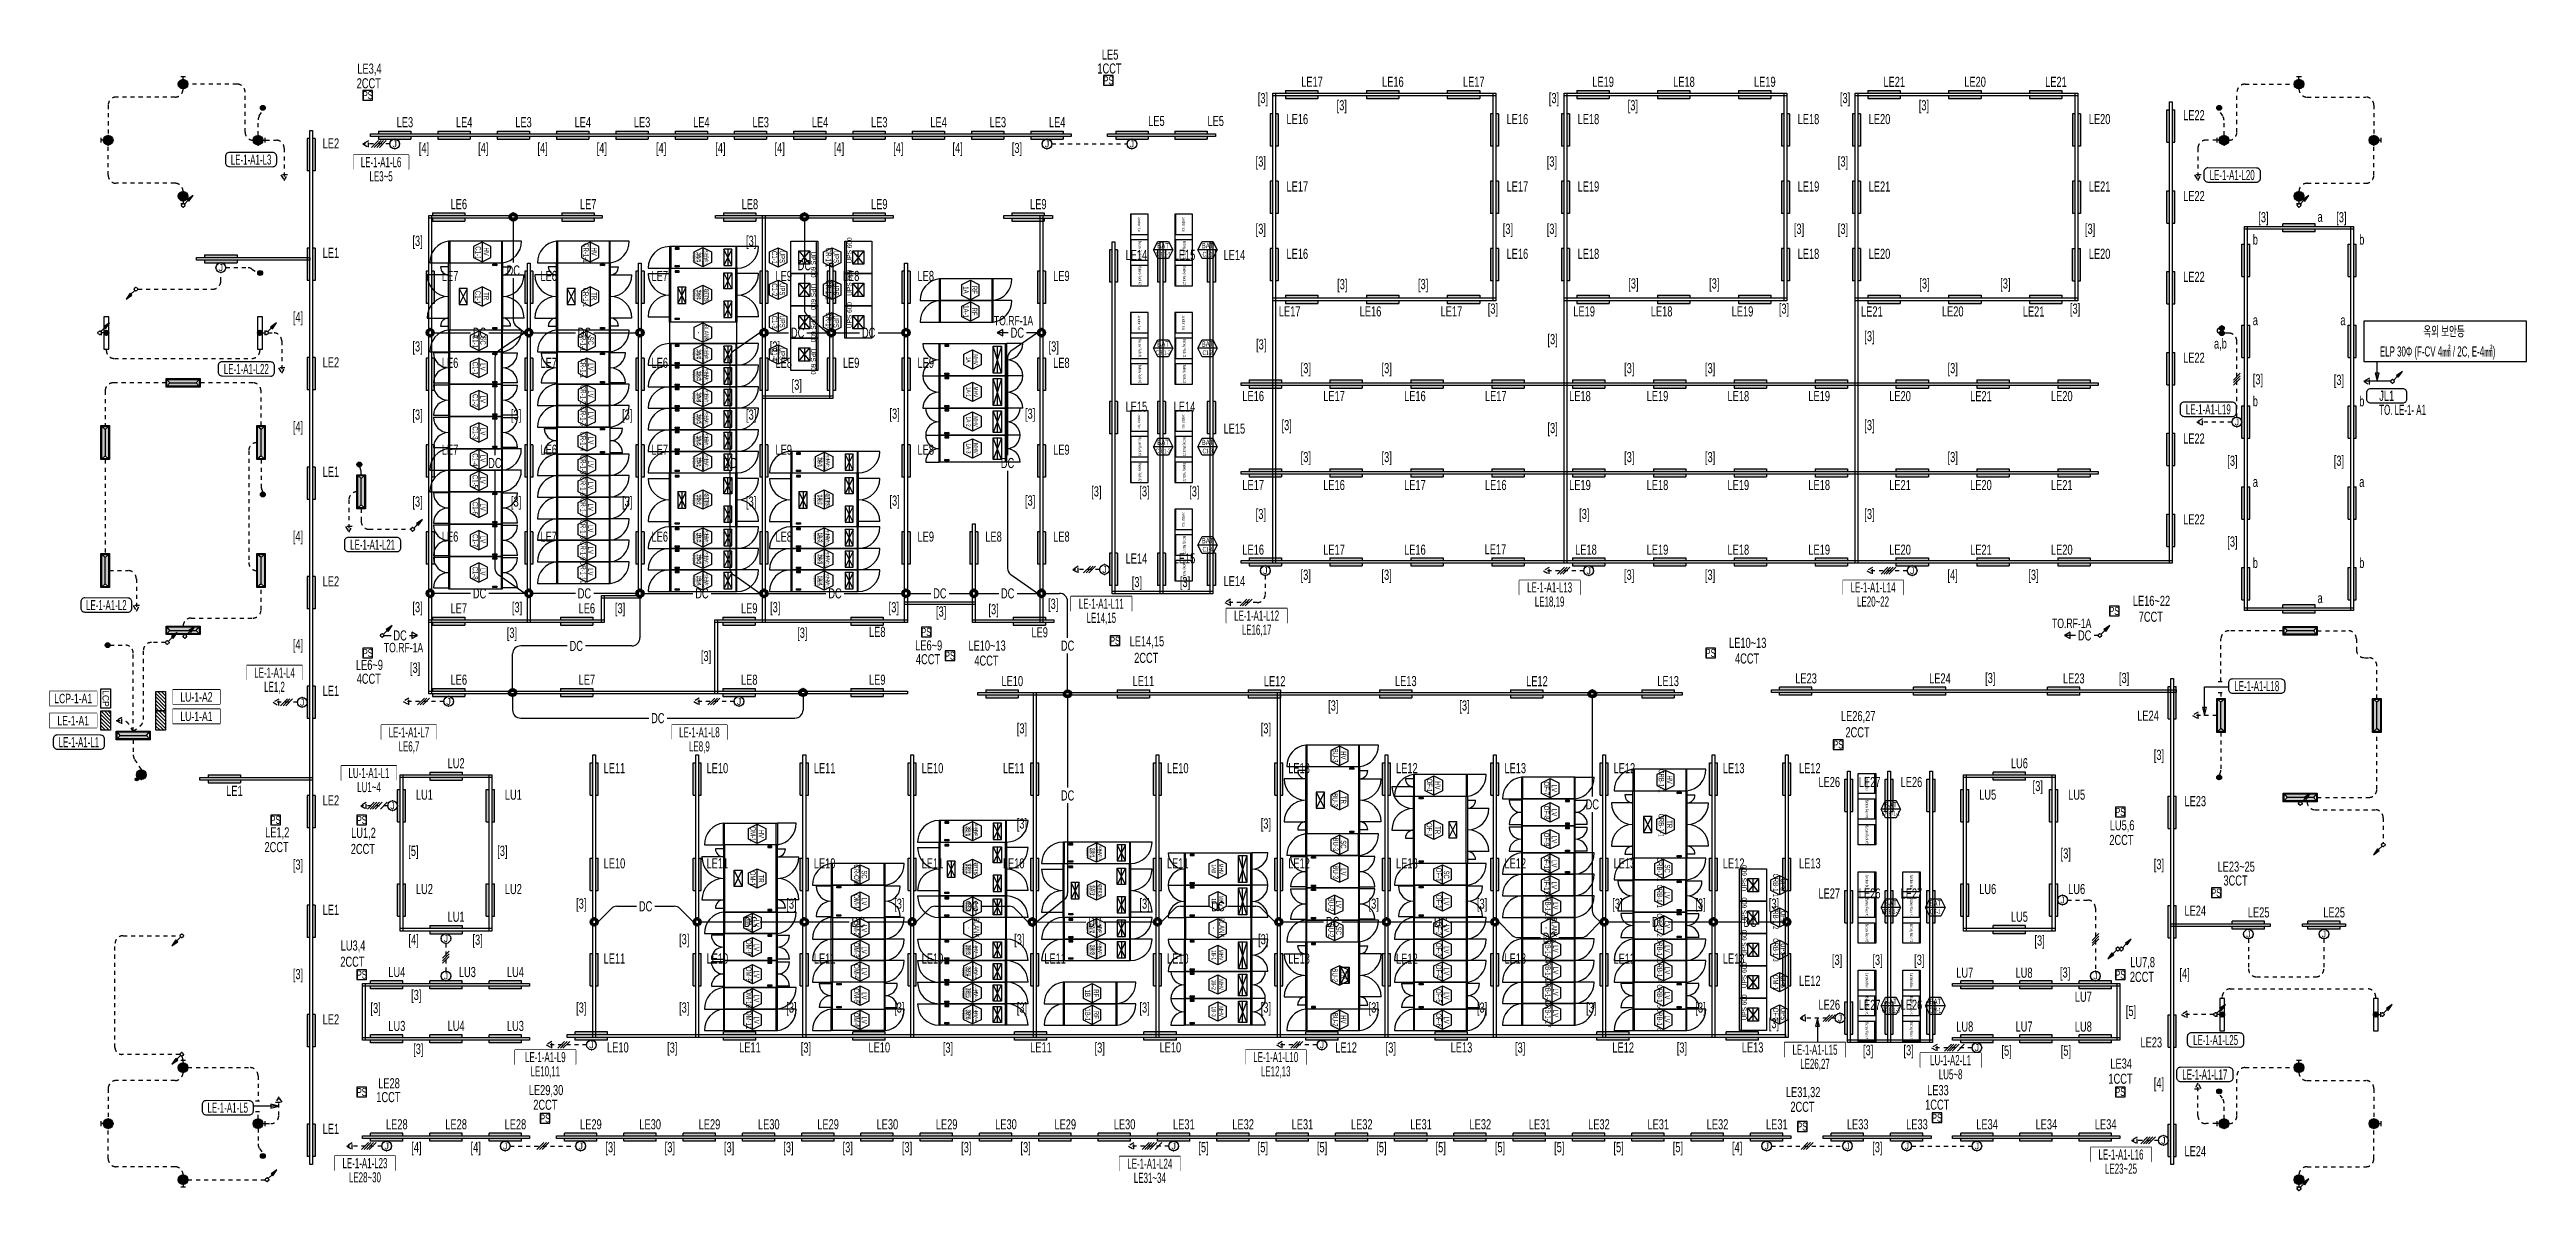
# Model space of a CAD drawing. Header units: millimetres. Extents: x 86947 to 500447, y -530175 to 1059536.
# Drawn here: x 90549 to 182445, y -249025 to -206680 of the extents above; entities that cross this region are included whole.
import ezdxf
from ezdxf.enums import TextEntityAlignment as Align

# ---------------------------------------------------------------- set-up
doc = ezdxf.new("R2010")
doc.units = ezdxf.units.MM
doc.header["$LTSCALE"] = 150
doc.set_wipeout_variables(frame=1)
doc.linetypes.add('D1', pattern=[3, 1, -1, 1])
for name, color, linetype in [('------01 Distribution Panel', 3, 'Continuous'), ('------01 Distribution Panel_UPS_Emgency', 232, 'Continuous'), ('------02 Etc Panel', 3, 'Continuous'), ('------03 Lighting Fixture', 3, 'Continuous'), ('------04 Lighting Switch', 2, 'Continuous'), ('------04 Number of Strands (가닥수)', 1, 'Continuous'), ('-----20 General Symbol', 3, 'Continuous'), ('-----21 Embeded Wire in Ceiling or Wall', 4, 'Continuous'), ('-----23 Concealed or Exposed Wire', 4, 'D1'), ('-----25 Emergency Lighting Embeded Wire in Ceiling or Wall', 1, 'Continuous'), ('-----28 Race Way', 1, 'Continuous'), ('-----29 Indicator', 1, 'Continuous'), ('-----33 Equipment', 5, 'Continuous')]:
    doc.layers.add(name, color=color, linetype=linetype)
doc.styles.add('ELEC', font='Dotum.ttf')

msp = doc.modelspace()

# ---------------------------------------------------------------- texts
at = {"layer": '------04 Lighting Switch', "style": 'ELEC', "width": 0.7}
for s, p in [('LE5', (129897, -206870)), ('LE3,4', (102417, -207420)), ('1CCT', (129873, -207383)), ('LE16', (140388, -207877)), ('LE19', (148188, -207877)), ('LE18', (151188, -207877)), ('LE19', (154188, -207877)), ('LE20', (161988, -207877)), ('2CCT', (102393, -207933)), ('LE17', (137388, -207877)), ('LE17', (143388, -207877)), ('LE21', (158988, -207877)), ('LE21', (164988, -207877)), ('LE3', (103733, -209378)), ('LE4', (105933, -209378)), ('LE3', (108133, -209378)), ('LE4', (110333, -209378)), ('LE3', (112533, -209378)), ('LE4', (114733, -209378)), ('LE3', (116933, -209378)), ('LE4', (119133, -209378)), ('LE3', (121333, -209378)), ('LE4', (123533, -209378)), ('LE3', (125733, -209378)), ('LE4', (127933, -209378)), ('LE5', (131614, -209332)), ('LE5', (133814, -209332)), ('LE16', (136842, -209262)), ('LE16', (145007, -209262)), ('LE18', (147642, -209262)), ('LE18', (155807, -209262)), ('LE20', (158442, -209262)), ('LE20', (166607, -209262)), ('LE22', (170107, -209115)), ('LE2', (100988, -210161)), ('LE6', (105733, -212418)), ('LE7', (110533, -212418)), ('LE8', (116533, -212418)), ('LE9', (121333, -212418)), ('LE9', (127233, -212419)), ('LE17', (136842, -211762)), ('LE17', (145007, -211762)), ('LE19', (147642, -211762)), ('LE19', (155807, -211762)), ('LE21', (158442, -211762)), ('LE21', (166607, -211762)), ('LE22', (170107, -212115)), ('a', (174789, -212890)), ('LE1', (100988, -214225)), ('LE14', (130872, -214303)), ('LE15', (132657, -214303)), ('LE14', (134507, -214303)), ('LE16', (136842, -214262)), ('LE16', (145007, -214262)), ('LE18', (147642, -214262)), ('LE18', (155807, -214262)), ('LE20', (158442, -214262)), ('LE20', (166607, -214262)), ('b', (172386, -213726)), ('b', (176336, -213726)), ('LE7', (105409, -215082)), ('LE6', (109067, -215082)), ('LE7', (113188, -215082)), ('LE9', (117788, -215082)), ('LE8', (120288, -215082)), ('LE8', (123058, -215082)), ('LE9', (128088, -215082)), ('LE22', (170107, -215115)), ('LE17', (136559, -216399)), ('LE16', (139559, -216399)), ('LE17', (142559, -216399)), ('LE19', (147484, -216399)), ('LE18', (150359, -216399)), ('LE19', (153359, -216399)), ('LE21', (158159, -216399)), ('LE20', (161159, -216399)), ('LE21', (164159, -216399)), ('a', (172386, -216726)), ('a', (175636, -216726)), ('a,b', (171091, -217619)), ('LE2', (100988, -218289)), ('LE6', (105409, -218307)), ('LE7', (109067, -218307)), ('LE6', (113188, -218307)), ('LE8', (117788, -218307)), ('LE9', (120288, -218307)), ('LE9', (123058, -218307)), ('LE8', (128088, -218307)), ('LE22', (170107, -218115)), ('LE16', (135205, -219542)), ('LE17', (138205, -219542)), ('LE16', (141205, -219542)), ('LE17', (144205, -219542)), ('LE18', (147329, -219542)), ('LE19', (150205, -219542)), ('LE18', (153205, -219542)), ('LE19', (156205, -219542)), ('LE20', (159205, -219542)), ('LE21', (162205, -219542)), ('LE20', (165205, -219542)), ('b', (172386, -219726)), ('b', (176336, -219726)), ('LE15', (130872, -219937)), ('LE14', (132657, -219937)), ('LE7', (105409, -221532)), ('LE6', (109067, -221532)), ('LE7', (113188, -221532)), ('LE9', (117788, -221532)), ('LE8', (123058, -221532)), ('LE9', (128088, -221532)), ('LE15', (134507, -220750)), ('LE22', (170107, -221115)), ('LE1', (100988, -222353)), ('LE17', (135205, -222842)), ('LE16', (138205, -222842)), ('LE17', (141205, -222842)), ('LE16', (144205, -222842)), ('LE19', (147329, -222842)), ('LE18', (150205, -222842)), ('LE19', (153205, -222842)), ('LE18', (156205, -222842)), ('LE21', (159205, -222842)), ('LE20', (162205, -222842)), ('LE21', (165205, -222842)), ('a', (172386, -222726)), ('a', (176336, -222726)), ('LE22', (170107, -224115)), ('LE6', (105409, -224757)), ('LE7', (109067, -224757)), ('LE6', (113188, -224757)), ('LE8', (117788, -224757)), ('LE9', (123058, -224757)), ('LE8', (125573, -224757)), ('LE8', (128088, -224757)), ('LE16', (135205, -225242)), ('LE17', (138205, -225242)), ('LE16', (141205, -225242)), ('LE17', (144192, -225226)), ('LE18', (147552, -225242)), ('LE19', (150205, -225242)), ('LE18', (153205, -225242)), ('LE19', (156205, -225242)), ('LE20', (159205, -225242)), ('LE21', (162205, -225242)), ('LE20', (165205, -225242)), ('LE14', (130872, -225570)), ('LE15', (132657, -225570)), ('b', (172386, -225726)), ('b', (176336, -225726)), ('LE2', (100988, -226417)), ('LE14', (134507, -226409)), ('LE16~22', (168533, -227141)), ('a', (174789, -227040)), ('LE7', (105733, -227418)), ('LE6', (110483, -227418)), ('LE9', (116508, -227418)), ('7CCT', (168509, -227731)), ('LE8', (121258, -228293)), ('LE6~9', (123166, -228794)), ('LE10~13', (125333, -228801)), ('LE9', (127283, -228308)), ('LE10~13', (153553, -228701)), ('LE6~9', (102417, -229519)), ('4CCT', (123141, -229307)), ('4CCT', (125309, -229359)), ('2CCT', (131238, -229258)), ('4CCT', (153529, -229280)), ('LE1', (100988, -230481)), ('4CCT', (102393, -230032)), ('LE6', (105733, -230068)), ('LE7', (110483, -230068)), ('LE8', (116508, -230068)), ('LE9', (121258, -230068)), ('LE10', (126267, -230118)), ('LE11', (131133, -230118)), ('LE12', (136000, -230118)), ('LE13', (140867, -230118)), ('LE12', (145733, -230118)), ('LE13', (150600, -230118)), ('LE23', (155717, -230018)), ('LE24', (160683, -230018)), ('LE23', (165650, -230018)), ('LE26,27', (157652, -231449)), ('LE24', (168406, -231402)), ('2CCT', (157627, -232019)), ('LE11', (111507, -233350)), ('LE11', (119305, -233350)), ('LE10', (123307, -233350)), ('LE11', (126321, -233350)), ('LE10', (132406, -233350)), ('LE13', (136906, -233350)), ('LE12', (140907, -233350)), ('LE13', (144927, -233350)), ('LE12', (148977, -233350)), ('LE13', (153032, -233350)), ('LE12', (155857, -233350)), ('LU6', (163633, -233168)), ('LE1', (97408, -234193)), ('LU1', (104457, -234337)), ('LU1', (107757, -234337)), ('LE26', (156577, -233865)), ('LE27', (158077, -233865)), ('LE26', (159627, -233865)), ('LU5', (162457, -234337)), ('LU5', (165757, -234337)), ('LE23', (170157, -234577)), ('2CCT', (98973, -236279)), ('LE1,2', (98997, -235766)), ('2CCT', (102173, -236349)), ('LU1,2', (102197, -235784)), ('2CCT', (167418, -236015)), ('LU5,6', (167443, -235502)), ('LE10', (111507, -236883)), ('LE11', (115326, -236883)), ('LE10', (119305, -236883)), ('LE11', (123307, -236883)), ('LE10', (126321, -236883)), ('LE11', (132406, -236883)), ('LE12', (136906, -236883)), ('LE13', (140907, -236883)), ('LE12', (144927, -236883)), ('LE13', (148977, -236883)), ('LE12', (153032, -236883)), ('LE13', (155857, -236883)), ('LE23~25', (171677, -237006)), ('LU2', (104457, -237837)), ('LU2', (107757, -237837)), ('LE27', (156577, -237999)), ('LE26', (158077, -237999)), ('LE27', (159627, -237999)), ('LU6', (162457, -237837)), ('LU6', (165757, -237837)), ('3CCT', (171652, -237519)), ('LE1', (100988, -238609)), ('LU1', (105633, -238868)), ('LU5', (163633, -238868)), ('LE24', (170157, -238637)), ('LE25', (172510, -238704)), ('LE25', (175310, -238704)), ('LU3,4', (101810, -239966)), ('2CCT', (101785, -240534)), ('LU4', (103433, -240918)), ('LU3', (106051, -240918)), ('LU4', (107833, -240918)), ('LE11', (111507, -240417)), ('LE10', (115326, -240417)), ('LE11', (119305, -240417)), ('LE10', (123307, -240417)), ('LE11', (127856, -240417)), ('LE10', (132406, -240417)), ('LE13', (136906, -240417)), ('LE12', (140907, -240417)), ('LE13', (144927, -240417)), ('LE12', (148977, -240417)), ('LE13', (153032, -240417)), ('LU7', (161605, -240942)), ('LU8', (163805, -240942)), ('LU7,8', (168204, -240583)), ('LE12', (155857, -241243)), ('LU7', (166005, -241837)), ('2CCT', (168179, -241096)), ('LE2', (100988, -242673)), ('LE26', (156577, -242132)), ('LE27', (158077, -242132)), ('LE26', (159627, -242132)), ('LU3', (103433, -242918)), ('LU4', (105633, -242918)), ('LU3', (107833, -242918)), ('LE10', (111634, -243714)), ('LE10', (121333, -243714)), ('LE10', (132133, -243714)), ('LE12', (138653, -243714)), ('LE13', (142933, -243714)), ('LE12', (148933, -243714)), ('LE13', (153733, -243714)), ('LU8', (161605, -242942)), ('LU7', (163805, -242942)), ('LU8', (166005, -242942)), ('LE23', (168526, -243526)), ('LE11', (116533, -243714)), ('LE11', (127333, -243714)), ('LE34', (167409, -244315)), ('LE28', (103144, -245046)), ('LE31,32', (155609, -245406)), ('1CCT', (167384, -244878)), ('1CCT', (103120, -245559)), ('2CCT', (108944, -245844)), ('2CCT', (155584, -245919)), ('1CCT', (160584, -245838)), ('LE1', (100988, -246737)), ('LE28', (103433, -246568)), ('LE28', (105633, -246568)), ('LE28', (107833, -246568)), ('LE29', (110633, -246568)), ('LE30', (112833, -246568)), ('LE29', (115033, -246568)), ('LE30', (117233, -246568)), ('LE29', (119433, -246568)), ('LE30', (121633, -246568)), ('LE29', (123833, -246568)), ('LE30', (126033, -246568)), ('LE29', (128233, -246568)), ('LE30', (130433, -246568)), ('LE31', (132633, -246568)), ('LE32', (134833, -246568)), ('LE31', (137033, -246568)), ('LE32', (139233, -246568)), ('LE31', (141433, -246568)), ('LE32', (143633, -246568)), ('LE31', (145833, -246568)), ('LE32', (148033, -246568)), ('LE31', (150233, -246568)), ('LE32', (152433, -246568)), ('LE31', (154633, -246568)), ('LE33', (157633, -246568)), ('LE33', (159833, -246568)), ('LE34', (162433, -246568)), ('LE34', (164633, -246568)), ('LE34', (166833, -246568)), ('LE24', (170157, -247564))]:
    msp.add_text(s, height=375, dxfattribs=at).set_placement(p, align=Align.MIDDLE)
at = {"layer": '-----25 Emergency Lighting Embeded Wire in Ceiling or Wall', "style": 'ELEC', "width": 0.7}
for p in [(107754, -214880), (118554, -214684), (106503, -217189), (110393, -217189), (118304, -217189), (120939, -217189), (126454, -217189), (107071, -222026), (115792, -222026), (126092, -222026), (106503, -226864), (110393, -226864), (114754, -226864), (119689, -226864), (123581, -226864), (126096, -226864), (103554, -228425), (110091, -228814), (128320, -228804), (166054, -228425), (128320, -234364), (147787, -234694), (112663, -238477), (116563, -239058), (120553, -239058), (124777, -238477), (129328, -239060), (133903, -238477), (138153, -239058), (142164, -239058), (150251, -239058), (153641, -239058), (146199, -239640)]:
    msp.add_text('DC', height=375, dxfattribs=at).set_placement(p, align=Align.MIDDLE)
for p in [(126314, -216740), (165572, -227976), (103682, -228875)]:
    msp.add_text('TO.RF-1A', height=350, dxfattribs=at).set_placement(p, align=Align.MIDDLE_CENTER)
at = {"layer": '-----28 Race Way', "style": 'ELEC', "width": 0.7}
for s, p in [('[3]', (135565, -208529)), ('[3]', (138491, -208796)), ('[3]', (146365, -208529)), ('[3]', (149291, -208796)), ('[3]', (157165, -208529)), ('[3]', (160091, -208796)), ('[4]', (106640, -210381)), ('[4]', (108840, -210381)), ('[4]', (111040, -210381)), ('[4]', (113240, -210381)), ('[4]', (115440, -210381)), ('[4]', (117640, -210381)), ('[4]', (119840, -210381)), ('[4]', (122040, -210381)), ('[4]', (124240, -210381)), ('[3]', (126440, -210381)), ('[3]', (135487, -210881)), ('[3]', (146287, -210881)), ('[3]', (157087, -210881)), ('[3]', (135487, -213381)), ('[3]', (144656, -213381)), ('[3]', (146287, -213381)), ('[3]', (155456, -213381)), ('[3]', (157087, -213381)), ('[3]', (166256, -213381)), ('[3]', (172686, -212950)), ('[3]', (175578, -212950)), ('[3]', (104202, -213829)), ('[3]', (116581, -213829)), ('[3]', (138511, -215436)), ('[3]', (141511, -215436)), ('[3]', (149312, -215409)), ('[3]', (152312, -215409)), ('[3]', (160112, -215409)), ('[3]', (163112, -215409)), ('[4]', (99767, -216657)), ('[3]', (144099, -216343)), ('[3]', (154899, -216343)), ('[3]', (165699, -216343)), ('[3]', (104202, -217746)), ('[3]', (117461, -217746)), ('[3]', (127805, -217746)), ('[3]', (135503, -217670)), ('[3]', (146314, -217476)), ('[3]', (158070, -217365)), ('[3]', (137158, -218552)), ('[3]', (140158, -218552)), ('[3]', (149158, -218552)), ('[3]', (152158, -218552)), ('[3]', (161158, -218552)), ('[3]', (172482, -218966)), ('[3]', (118271, -219166)), ('[3]', (175487, -218988)), ('[4]', (99767, -220721)), ('[3]', (104202, -220279)), ('[3]', (107860, -220279)), ('[3]', (111981, -220279)), ('[3]', (116581, -220279)), ('[3]', (121901, -220242)), ('[3]', (126931, -220242)), ('[3]', (136447, -220665)), ('[3]', (146314, -220776)), ('[3]', (158070, -220665)), ('[3]', (137158, -221852)), ('[3]', (140158, -221852)), ('[3]', (149158, -221852)), ('[3]', (152158, -221852)), ('[3]', (161158, -221852)), ('[3]', (171537, -221988)), ('[3]', (175487, -221988)), ('[3]', (104202, -223504)), ('[3]', (107860, -223504)), ('[3]', (111981, -223504)), ('[3]', (116581, -223504)), ('[3]', (121901, -223467)), ('[3]', (126931, -223467)), ('[3]', (129387, -223125)), ('[3]', (131172, -223125)), ('[3]', (133022, -223125)), ('[3]', (135490, -223965)), ('[3]', (147490, -223965)), ('[3]', (158070, -223965)), ('[4]', (99767, -224785)), ('[3]', (171537, -224988)), ('[3]', (137155, -226221)), ('[3]', (140155, -226221)), ('[3]', (149155, -226221)), ('[3]', (152155, -226221)), ('[4]', (161155, -226221)), ('[3]', (164155, -226221)), ('[3]', (132676, -226490)), ('[3]', (104202, -227421)), ('[3]', (107893, -227426)), ('[3]', (111717, -227465)), ('[3]', (117472, -227421)), ('[3]', (121872, -227426)), ('[3]', (123629, -227584)), ('[3]', (125575, -227501)), ('[3]', (127786, -227299)), ('[4]', (99767, -228806)), ('[3]', (107703, -228373)), ('[3]', (118478, -228373)), ('[3]', (104112, -229673)), ('[3]', (114906, -229237)), ('[3]', (162551, -230051)), ('[3]', (167518, -230051)), ('[3]', (138178, -231073)), ('[3]', (143045, -231073)), ('[3]', (126626, -231921)), ('[3]', (135676, -231921)), ('[3]', (168810, -232906)), ('[3]', (164314, -234061)), ('[3]', (126626, -235454)), ('[3]', (135676, -235454)), ('[3]', (99767, -236977)), ('[5]', (104049, -236467)), ('[3]', (107349, -236467)), ('[3]', (165353, -236562)), ('[3]', (168810, -236966)), ('[3]', (110277, -238427)), ('[3]', (118075, -238427)), ('[3]', (122077, -238427)), ('[3]', (131176, -238427)), ('[3]', (139677, -238427)), ('[3]', (143697, -238427)), ('[3]', (148718, -238427)), ('[3]', (151802, -238427)), ('[3]', (154527, -238427)), ('[4]', (104057, -239765)), ('[3]', (106431, -239765)), ('[3]', (114096, -239744)), ('[3]', (126527, -239747)), ('[3]', (135577, -239747)), ('[3]', (164381, -239796)), ('[3]', (156869, -240510)), ('[3]', (158369, -240510)), ('[3]', (159919, -240510)), ('[3]', (165331, -240980)), ('[3]', (99767, -241041)), ('[3]', (104156, -241815)), ('[4]', (169760, -241026)), ('[3]', (102647, -242301)), ('[3]', (110277, -242283)), ('[3]', (114096, -242283)), ('[3]', (118075, -242283)), ('[3]', (122077, -242283)), ('[3]', (126626, -242283)), ('[3]', (131176, -242283)), ('[3]', (135676, -242283)), ('[3]', (139677, -242283)), ('[3]', (143697, -242283)), ('[3]', (147747, -242283)), ('[3]', (151802, -242283)), ('[5]', (167769, -242409)), ('[3]', (113652, -243770)), ('[3]', (118613, -243770)), ('[3]', (123882, -243770)), ('[3]', (129511, -243770)), ('[3]', (140311, -243770)), ('[3]', (145111, -243770)), ('[3]', (151111, -243770)), ('[3]', (104231, -243815)), ('[3]', (158022, -243867)), ('[5]', (163158, -243884)), ('[5]', (165358, -243884)), ('[4]', (168810, -245086)), ('[4]', (104162, -247465)), ('[4]', (106362, -247465)), ('[3]', (111362, -247465)), ('[3]', (113562, -247465)), ('[3]', (115762, -247465)), ('[3]', (117962, -247465)), ('[3]', (120162, -247465)), ('[3]', (122362, -247465)), ('[3]', (124562, -247465)), ('[3]', (126762, -247465)), ('[5]', (133362, -247465)), ('[5]', (135562, -247465)), ('[5]', (137762, -247465)), ('[5]', (139962, -247465)), ('[5]', (142162, -247465)), ('[5]', (144362, -247465)), ('[5]', (146562, -247465)), ('[5]', (148762, -247465)), ('[5]', (150962, -247465)), ('[4]', (153162, -247465)), ('[3]', (158362, -247465))]:
    msp.add_text(s, height=375, dxfattribs=at).set_placement(p, align=Align.MIDDLE)
at = {"linetype": 'Continuous', "style": 'ELEC'}
for s, width, p in [('LE-1-A1-L3', 0.6, (98026, -210765)), ('LE-1-A1-L20', 0.6, (171527, -211338)), ('LE-1-A1-L22', 0.6, (97850, -218535)), ('JL1', 0.7, (177260, -219535)), ('LE-1-A1-L19', 0.6, (170641, -220034)), ('TO. LE-1- A1', 0.6, (177850, -220051)), ('LE-1-A1-L21', 0.6, (102536, -225051)), ('LE-1-A1-L2', 0.6, (92657, -227297)), ('LE-1-A1-L18', 0.6, (172439, -230306)), ('LE-1-A1-L25', 0.6, (170912, -243440)), ('LE-1-A1-L17', 0.6, (170512, -244719)), ('LE-1-A1-L5', 0.6, (97160, -245955))]:
    msp.add_text(s, height=375, dxfattribs=dict(at, width=width)).set_placement(p, align=Align.MIDDLE)
at = {"linetype": 'Continuous', "style": 'ELEC', "width": 0.6}
for s, p in [('ELP 30Φ (F-CV 4㎟ / 2C, E-4㎟)', (177006, -217886)), ('옥외 보안등 ', (178621, -217136))]:
    msp.add_text(s, height=375, dxfattribs=at).set_placement(p, align=Align.MIDDLE_LEFT)

# ---------------------------------------------------------------- blocks, each defined once
blk = doc.blocks.new('D12')
at = {"linetype": 'Continuous'}
blk.add_lwpolyline([(600, -90), (600, 90), (-600, 90), (-600, -90)], close=True, dxfattribs=at)
blk.add_circle((0, 0), 90, dxfattribs=at)
for p in [(-90, 0), (0, 90), (90, 0), (0, -90)]:
    blk.add_point(p)
blk = doc.blocks.new('E13')
at = {"layer": '------03 Lighting Fixture'}
blk.add_hatch(color=256, dxfattribs=at).paths.add_polyline_path([(-90, 180, 1), (90, 180, 1)])
for p, q in [((90, 0), (-90, 0)), ((0, 90), (0, 0))]:
    blk.add_line(p, q, dxfattribs=at)
blk.add_blockref('D12', (0, 180), dxfattribs=at)
blk = doc.blocks.new('D01')
at = {"linetype": 'Continuous'}
blk.add_circle((0, 0), 150, dxfattribs=at)
for p in [(-150, 0), (0, 150), (150, 0), (0, -150)]:
    blk.add_point(p)
blk = doc.blocks.new('E01')
h = blk.add_hatch(color=256)
edge = h.paths.add_edge_path(flags=17)
edge.add_arc((0, 0), 75, 0, 360)
edge = h.paths.add_edge_path()
edge.add_arc((0, 0), 150, 0, 360)
blk.add_blockref('D01', (0, 0))
at = {"xscale": 0.5, "yscale": 0.5, "zscale": 0.5}
blk.add_blockref('D01', (0, 0), dxfattribs=at)
blk = doc.blocks.new('*U13')
h = blk.add_hatch(color=256)
edge = h.paths.add_edge_path()
edge.add_arc((0, -75), 75, 0, 360)
blk.add_circle((0, -75), 75)
blk = doc.blocks.new('*U16')
blk.add_lwpolyline([(150, 0), (-150, 0), (-150, -300), (150, -300)], close=True)
at = {"style": 'ELEC', "width": 0.6}
blk.add_text('PS', height=250, dxfattribs=at).set_placement((0, -150), align=Align.MIDDLE)
blk = doc.blocks.new('*U14')
h = blk.add_hatch(color=256)
edge = h.paths.add_edge_path()
edge.add_arc((-75, -75), 75, 0, 360)
h = blk.add_hatch(color=256)
edge = h.paths.add_edge_path()
edge.add_arc((75, -75), 75, 0, 360)
for centre in [(-75, -75), (75, -75)]:
    blk.add_circle(centre, 75)
blk.add_arc((0, 0), 75, 0, 180)
blk.add_point((150, -75))
blk = doc.blocks.new('D06')
for p, q in [((-75, 0), (0, 0)), ((0, -75), (0, 75))]:
    blk.add_line(p, q)
at = {"linetype": 'Continuous'}
blk.add_circle((-225, 0), 150, dxfattribs=at)
for p in [(-375, 0), (-225, 150), (-75, 0), (-225, -150)]:
    blk.add_point(p)
blk = doc.blocks.new('E06')
blk.add_hatch(color=256).paths.add_polyline_path([(-75, 0, 1), (-375, 0, 1)])
blk.add_blockref('D06', (0, 0))
blk = doc.blocks.new('E05')
blk.add_hatch(color=256).paths.add_polyline_path([(106, 106), (106, 106, 0.668179), (-150, 0, 1), (150, 0, 0.198912)])
h = blk.add_hatch(color=256)
edge = h.paths.add_edge_path()
edge.add_arc((141, 141), 50, 0, 360)
blk.add_circle((141, 141), 50)
blk.add_blockref('D01', (0, 0))
blk = doc.blocks.new('E17')
h = blk.add_hatch(color=256)
h.paths.add_polyline_path([(600, 100), (-600, 100), (-600, 0), (600, 0)])
h.paths.add_polyline_path([(600, -100), (-600, -100), (-600, -200), (600, -200)])
for p, q in [((-600, 100), (600, 100)), ((-600, 100), (-600, 0)), ((600, 100), (600, 0)), ((600, 100), (600, 0)), ((-600, -100), (-600, -200)), ((-600, -200), (600, -200)), ((600, -100), (600, -200))]:
    blk.add_line(p, q)
blk = doc.blocks.new('벽부 비상등')
h = blk.add_hatch(color=0)
h.dxf.hatch_style = 1
h.paths.add_polyline_path([(0, 488), (-128, 600), (-128, -600), (0, -488)])
h = blk.add_hatch(color=0)
h.dxf.hatch_style = 1
h.paths.add_polyline_path([(128, 600), (0, 488), (0, -488), (128, -600)])
at = {"color": 1}
for p, q in [((-128, 600), (0, 488)), ((0, 488), (128, 600)), ((0, -488), (0, 488)), ((-128, -600), (0, -488)), ((0, -488), (128, -600))]:
    blk.add_line(p, q, dxfattribs=at)
blk.add_lwpolyline([(158, -630), (158, 630), (-158, 630), (-158, -630)], close=True)
blk.add_lwpolyline([(128, -600), (128, 600), (-128, 600), (-128, -600)], close=True, dxfattribs=at)
blk = doc.blocks.new('A02')
h = blk.add_hatch()
h.set_pattern_fill('ANSI31', color=256, scale=25, style=0)
h.set_pattern_definition([(45, (-2000, -19200), (-56.1266, 56.1266), [])])
h.paths.add_polyline_path([(-300, 300), (-300, 0), (300, 0), (300, 300)])
blk.add_lwpolyline([(300, 0), (-300, 0), (-300, 300), (300, 300)], close=True)
blk = doc.blocks.new('A07')
blk.add_lwpolyline([(-300, 0), (-300, 300), (300, 300), (300, 0)], close=True)
at = {"style": 'ELEC'}
blk.add_text('LCP', height=200, dxfattribs=at).set_placement((0, 150), align=Align.MIDDLE)
blk = doc.blocks.new('12345')
at = {"layer": '-----33 Equipment'}
for p, q in [((383604, 143605), (382954, 143605)), ((382954, 143605), (382954, 140955)), ((382984, 142855), (382984, 143605)), ((383604, 140955), (383604, 143605)), ((385254, 143605), (384604, 143605)), ((384604, 143605), (384604, 140955)), ((384634, 142855), (384634, 143605)), ((385254, 140955), (385254, 143605)), ((357654, 142605), (357654, 141805)), ((359654, 142605), (357654, 142605)), ((357694, 142605), (357694, 141805)), ((358904, 142565), (358584, 142405)), ((358904, 142565), (358904, 141845)), ((359224, 142405), (358904, 142565)), ((359612, 142605), (359612, 141805)), ((359654, 141805), (359654, 142605)), ((360354, 142605), (359654, 142605)), ((361654, 142605), (361654, 141805)), ((363654, 142605), (361654, 142605)), ((361694, 142605), (361694, 141805)), ((362904, 142565), (362584, 142405)), ((362904, 142565), (362904, 141845)), ((363224, 142405), (362904, 142565)), ((363612, 142605), (363612, 141805)), ((363654, 141805), (363654, 142605)), ((364354, 142605), (363654, 142605)), ((371304, 141401), (371304, 142603)), ((372404, 142606), (372404, 141403)), ((382984, 141905), (382984, 142655)), ((383804, 142280), (383963, 142600)), ((383963, 142600), (384364, 142600)), ((384364, 142600), (384524, 142280)), ((384634, 141905), (384634, 142655)), ((385454, 142280), (385613, 142600)), ((385613, 142600), (386014, 142600)), ((386014, 142600), (386174, 142280)), ((356954, 141805), (357654, 141805)), ((357654, 141655), (357354, 141655)), ((357654, 141805), (359654, 141805)), ((357654, 139305), (357654, 141805)), ((357654, 141805), (359654, 141805)), ((357698, 141805), (357698, 139305)), ((358584, 142405), (358584, 142005)), ((358584, 142005), (358904, 141845)), ((358904, 141845), (359224, 142005)), ((359224, 142005), (359224, 142405)), ((359294, 141705), (359294, 141755)), ((359294, 141755), (359444, 141755)), ((359294, 141755), (359444, 141705)), ((359294, 141705), (359444, 141755)), ((359444, 141705), (359294, 141705)), ((359444, 141755), (359444, 141705)), ((359612, 141805), (359612, 139305)), ((359654, 141805), (359654, 139305)), ((359654, 141655), (359954, 141655)), ((360954, 141805), (361654, 141805)), ((361654, 141655), (361354, 141655)), ((361654, 141805), (363654, 141805)), ((361654, 139305), (361654, 141805)), ((361654, 141805), (363654, 141805)), ((361698, 141805), (361698, 139305)), ((362584, 142405), (362584, 142005)), ((362584, 142005), (362904, 141845)), ((362904, 141845), (363224, 142005)), ((363224, 142005), (363224, 142405)), ((363294, 141705), (363294, 141755)), ((363294, 141755), (363444, 141755)), ((363294, 141755), (363444, 141705)), ((363294, 141705), (363444, 141755)), ((363444, 141705), (363294, 141705)), ((363444, 141755), (363444, 141705)), ((363612, 141805), (363612, 139305)), ((363654, 141805), (363654, 139305)), ((363654, 141655), (363954, 141655)), ((365054, 141605), (365854, 141605)), ((365894, 142405), (365894, 141605)), ((365894, 140860), (365894, 141605)), ((366214, 142355), (366064, 142305)), ((366214, 142305), (366064, 142355)), ((366214, 141655), (366064, 141705)), ((366214, 141705), (366064, 141655)), ((366768, 142214), (367088, 142374)), ((366768, 141813), (366768, 142214)), ((367088, 141654), (366768, 141813)), ((367088, 142374), (367088, 141654)), ((367088, 142374), (367408, 142214)), ((367408, 141813), (367088, 141654)), ((367408, 142214), (367408, 141813)), ((368164, 142305), (367864, 141705)), ((368164, 141705), (367864, 142305)), ((368014, 142305), (368014, 141705)), ((368312, 142405), (368312, 141605)), ((368312, 139605), (368312, 141605)), ((369154, 142405), (368354, 142405)), ((369564, 142207), (369884, 142366)), ((369564, 141806), (369564, 142207)), ((369884, 141646), (369564, 141806)), ((369884, 142366), (369884, 141646)), ((369884, 142366), (370204, 142207)), ((370204, 141806), (369884, 141646)), ((370204, 142207), (370204, 141806)), ((370653, 142253), (371055, 141753)), ((370653, 141753), (371055, 142253)), ((370854, 142253), (370854, 141753)), ((371564, 142207), (371884, 142366)), ((371564, 141806), (371564, 142207)), ((371884, 141646), (371564, 141806)), ((371884, 142366), (371884, 141646)), ((371884, 142366), (372204, 142207)), ((372204, 141806), (371884, 141646)), ((372204, 142207), (372204, 141806)), ((373055, 141753), (372653, 142253)), ((373055, 142253), (372653, 141753)), ((372854, 141753), (372854, 142253)), ((382984, 140955), (382984, 141705)), ((384524, 142280), (383804, 142280)), ((383963, 141960), (383804, 142280)), ((384364, 141960), (383963, 141960)), ((384524, 142280), (384364, 141960)), ((384634, 140955), (384634, 141705)), ((386174, 142280), (385454, 142280)), ((385613, 141960), (385454, 142280)), ((386014, 141960), (385613, 141960)), ((386174, 142280), (386014, 141960)), ((357654, 141355), (356854, 141355)), ((358348, 140855), (358048, 140855)), ((358048, 140855), (358048, 140255)), ((358348, 140855), (358048, 140255)), ((358048, 140855), (358348, 140255)), ((358348, 140255), (358348, 140855)), ((358904, 140915), (358584, 140755)), ((358584, 140755), (358584, 140355)), ((358904, 140915), (358904, 140195)), ((359224, 140755), (358904, 140915)), ((359224, 140355), (359224, 140755)), ((359654, 141355), (360454, 141355)), ((361654, 141355), (360854, 141355)), ((362348, 140855), (362048, 140855)), ((362048, 140855), (362048, 140255)), ((362348, 140855), (362048, 140255)), ((362048, 140855), (362348, 140255)), ((362348, 140255), (362348, 140855)), ((362904, 140915), (362584, 140755)), ((362584, 140755), (362584, 140355)), ((362904, 140915), (362904, 140195)), ((363224, 140755), (362904, 140915)), ((363224, 140355), (363224, 140755)), ((363654, 141355), (364454, 141355)), ((365054, 141405), (365854, 141405)), ((365894, 139605), (365894, 140860)), ((366214, 141510), (366064, 141460)), ((366214, 141460), (366064, 141510)), ((366454, 140899), (366154, 140299)), ((366454, 140299), (366154, 140899)), ((366304, 140899), (366304, 140299)), ((366768, 140815), (367088, 140975)), ((366768, 140414), (366768, 140815)), ((367088, 140975), (367088, 140255)), ((367088, 140975), (367408, 140815)), ((367408, 140815), (367408, 140414)), ((368164, 140835), (367864, 141435)), ((368164, 141435), (367864, 140835)), ((368014, 140835), (368014, 141435)), ((369154, 141405), (368354, 141405)), ((369564, 141007), (369884, 141166)), ((369564, 140606), (369564, 141007)), ((369884, 140446), (369564, 140606)), ((369884, 141166), (369884, 140446)), ((369884, 141166), (370204, 141007)), ((370204, 140606), (369884, 140446)), ((370204, 141007), (370204, 140606)), ((370653, 141053), (371055, 140553)), ((370653, 140553), (371055, 141053)), ((370854, 141053), (370854, 140553)), ((371304, 140201), (371304, 141403)), ((371564, 141007), (371884, 141166)), ((371564, 140606), (371564, 141007)), ((371884, 140446), (371564, 140606)), ((371884, 141166), (371884, 140446)), ((371884, 141166), (372204, 141007)), ((372204, 140606), (371884, 140446)), ((372204, 141007), (372204, 140606)), ((372404, 141406), (372404, 140203)), ((373055, 140553), (372653, 141053)), ((373055, 141053), (372653, 140553)), ((372854, 140553), (372854, 141053)), ((375854, 141205, 0), (375854, 140405, 0)), ((377854, 141205, 0), (375854, 141205, 0)), ((375894, 141205), (375894, 140405)), ((376692, 140996, 0), (377012, 141156, 0)), ((376692, 140596, 0), (376692, 140996, 0)), ((377012, 141156, 0), (377012, 140436, 0)), ((377012, 141156, 0), (377332, 140996, 0)), ((377332, 140996, 0), (377332, 140596, 0)), ((377812, 141205), (377812, 140405)), ((377854, 140405, 0), (377854, 141205, 0)), ((378554, 141205), (377854, 141205)), ((382954, 140955), (383604, 140955)), ((384604, 140955), (385254, 140955)), ((356854, 139755), (357654, 139755)), ((358048, 140255), (358348, 140255)), ((358584, 140355), (358904, 140195)), ((358904, 140195), (359224, 140355)), ((360454, 139755), (359654, 139755)), ((360854, 139755), (361654, 139755)), ((362048, 140255), (362348, 140255)), ((362584, 140355), (362904, 140195)), ((362904, 140195), (363224, 140355)), ((364454, 139755), (363654, 139755)), ((365054, 139805), (365854, 139805)), ((366214, 139700), (366064, 139750)), ((366214, 139750), (366064, 139700)), ((367088, 140255), (366768, 140414)), ((367408, 140414), (367088, 140255)), ((368164, 140375), (367864, 139775)), ((368164, 139775), (367864, 140375)), ((368014, 140375), (368014, 139775)), ((369154, 139805), (368354, 139805)), ((369564, 139807), (369884, 139966)), ((369564, 139406), (369564, 139807)), ((369884, 139966), (369884, 139246)), ((369884, 139966), (370204, 139807)), ((370204, 139807), (370204, 139406)), ((370653, 139853), (371055, 139353)), ((370653, 139353), (371055, 139853)), ((370854, 139853), (370854, 139353)), ((371304, 139001), (371304, 140203)), ((371564, 139807), (371884, 139966)), ((371564, 139406), (371564, 139807)), ((371884, 139966), (371884, 139246)), ((371884, 139966), (372204, 139807)), ((372204, 139807), (372204, 139406)), ((372404, 140206), (372404, 139003)), ((373055, 139353), (372653, 139853)), ((373055, 139853), (372653, 139353)), ((372854, 139353), (372854, 139853)), ((375154, 140405), (375854, 140405)), ((375854, 140405, 0), (377854, 140405, 0)), ((375854, 140405), (375854, 139605)), ((377854, 140405), (375854, 140405)), ((375894, 140405), (375894, 139605)), ((377012, 140436, 0), (376692, 140596, 0)), ((376692, 140196), (377012, 140356)), ((376692, 139796), (376692, 140196)), ((377012, 139636), (376692, 139796)), ((377332, 140596, 0), (377012, 140436, 0)), ((377012, 140356), (377012, 139636)), ((377012, 140356), (377332, 140196)), ((377332, 139796), (377012, 139636)), ((377332, 140196), (377332, 139796)), ((377812, 140405), (377812, 139605)), ((377854, 139605), (377854, 140405)), ((378554, 140405), (377854, 140405)), ((383604, 139955), (382954, 139955)), ((382954, 139955), (382954, 137305)), ((382984, 139205), (382984, 139955)), ((383604, 137305), (383604, 139955)), ((385254, 139955), (384604, 139955)), ((384604, 139955), (384604, 137305)), ((384634, 139205), (384634, 139955)), ((385254, 137305), (385254, 139955)), ((357354, 139455), (357654, 139455)), ((357653, 139305), (357653, 138505)), ((359655, 139305), (357653, 139305)), ((359654, 139305), (357654, 139305)), ((357693, 139305), (357693, 138505)), ((358780, 139266), (358460, 139107)), ((358460, 139107), (358460, 138706)), ((358780, 139266), (358780, 138546)), ((359100, 139107), (358780, 139266)), ((359100, 138706), (359100, 139107)), ((359294, 139355), (359294, 139405)), ((359294, 139405), (359444, 139405)), ((359294, 139405), (359444, 139355)), ((359294, 139355), (359444, 139405)), ((359444, 139355), (359294, 139355)), ((359444, 139405), (359444, 139355)), ((359613, 139305), (359613, 138505)), ((359954, 139455), (359654, 139455)), ((359655, 138505), (359655, 139305)), ((360355, 139305), (359655, 139305)), ((361354, 139455), (361654, 139455)), ((361653, 139305), (361653, 138505)), ((363655, 139305), (361653, 139305)), ((363654, 139305), (361654, 139305)), ((361693, 139305), (361693, 138505)), ((362780, 139266), (362460, 139107)), ((362460, 139107), (362460, 138706)), ((362780, 139266), (362780, 138546)), ((363100, 139107), (362780, 139266)), ((363100, 138706), (363100, 139107)), ((363294, 139355), (363294, 139405)), ((363294, 139405), (363444, 139405)), ((363294, 139405), (363444, 139355)), ((363294, 139355), (363444, 139405)), ((363444, 139355), (363294, 139355)), ((363444, 139405), (363444, 139355)), ((363613, 139305), (363613, 138505)), ((363954, 139455), (363654, 139455)), ((363655, 138505), (363655, 139305)), ((364355, 139305), (363655, 139305)), ((368354, 139605), (365854, 139605)), ((365854, 139605), (365854, 138805)), ((365854, 138805), (368354, 138805)), ((365894, 138805), (365894, 138005)), ((366768, 139414), (367088, 139574)), ((366768, 139013), (366768, 139414)), ((367088, 138854), (366768, 139013)), ((366768, 138614), (367088, 138774)), ((367088, 139574), (367088, 138854)), ((367088, 139574), (367408, 139414)), ((367408, 139013), (367088, 138854)), ((367088, 138774), (367088, 138054)), ((367088, 138774), (367408, 138614)), ((367408, 139414), (367408, 139013)), ((368312, 138805), (368312, 138005)), ((368354, 138805), (368354, 139605)), ((369154, 138805), (368354, 138805)), ((369884, 139246), (369564, 139406)), ((369564, 138607), (369884, 138766)), ((370204, 139406), (369884, 139246)), ((369884, 138766), (369884, 138046)), ((369884, 138766), (370204, 138607)), ((371304, 137801), (371304, 139003)), ((371884, 139246), (371564, 139406)), ((372204, 139406), (371884, 139246)), ((375154, 139605), (375854, 139605)), ((375254, 138805), (375854, 138805)), ((375854, 139605), (377854, 139605)), ((375894, 137605), (375894, 138805)), ((378312, 137605), (378312, 138805)), ((378954, 138805), (378354, 138805)), ((382984, 138255), (382984, 139005)), ((383804, 138630), (383963, 138950)), ((383963, 138950), (384364, 138950)), ((384364, 138950), (384524, 138630)), ((384634, 138255), (384634, 139005)), ((385454, 138630), (385613, 138950)), ((385613, 138950), (386014, 138950)), ((386014, 138950), (386174, 138630)), ((356953, 138505), (357653, 138505)), ((357653, 138465), (357093, 138465)), ((357653, 138505), (359655, 138505)), ((359653, 138505), (357653, 138505)), ((357653, 138505), (357653, 137305)), ((357695, 137305), (357695, 138505)), ((358460, 138706), (358780, 138546)), ((358780, 138271), (358460, 138112)), ((358460, 138112), (358460, 137711)), ((358780, 138546), (359100, 138706)), ((358780, 138271), (358780, 137551)), ((359100, 138112), (358780, 138271)), ((359100, 137711), (359100, 138112)), ((359293, 138405), (359293, 138455)), ((359293, 138455), (359443, 138455)), ((359293, 138455), (359443, 138405)), ((359293, 138405), (359443, 138455)), ((359443, 138405), (359293, 138405)), ((359443, 138455), (359443, 138405)), ((359613, 137305), (359613, 138505)), ((359653, 137305), (359653, 138505)), ((359653, 138465), (360213, 138465)), ((360953, 138505), (361653, 138505)), ((361094, 138465), (361654, 138465)), ((361653, 138505), (363655, 138505)), ((363654, 138505), (361654, 138505)), ((361654, 138505), (361654, 137305)), ((361696, 137305), (361696, 138505)), ((362460, 138706), (362780, 138546)), ((362781, 138271), (362461, 138112)), ((362461, 138112), (362461, 137711)), ((362780, 138546), (363100, 138706)), ((362781, 138271), (362781, 137551)), ((363101, 138112), (362781, 138271)), ((363101, 137711), (363101, 138112)), ((363294, 138405), (363294, 138455)), ((363294, 138455), (363444, 138455)), ((363294, 138455), (363444, 138405)), ((363294, 138405), (363444, 138455)), ((363444, 138405), (363294, 138405)), ((363444, 138455), (363444, 138405)), ((363614, 137305), (363614, 138505)), ((363654, 137305), (363654, 138505)), ((364214, 138465), (363654, 138465)), ((365054, 138005), (365854, 138005)), ((365894, 138005), (365894, 137205)), ((366214, 138755), (366064, 138705)), ((366214, 138705), (366064, 138755)), ((366214, 138055), (366064, 138105)), ((366214, 138105), (366064, 138055)), ((366214, 137955), (366064, 137905)), ((366214, 137905), (366064, 137955)), ((366768, 138213), (366768, 138614)), ((367088, 138054), (366768, 138213)), ((366768, 137814), (367088, 137974)), ((367408, 138213), (367088, 138054)), ((367088, 137974), (367088, 137254)), ((367088, 137974), (367408, 137814)), ((367408, 138614), (367408, 138213)), ((368164, 138705), (367864, 138105)), ((368164, 138105), (367864, 138705)), ((368164, 137905), (367864, 137305)), ((368164, 137305), (367864, 137905)), ((368014, 138705), (368014, 138105)), ((368014, 137905), (368014, 137305)), ((368312, 138005), (368312, 137205)), ((369154, 138005), (368354, 138005)), ((369564, 138206), (369564, 138607)), ((369884, 138046), (369564, 138206)), ((370204, 138206), (369884, 138046)), ((370204, 138607), (370204, 138206)), ((370653, 138653), (371055, 138153)), ((370653, 138153), (371055, 138653)), ((370854, 138653), (370854, 138153)), ((376214, 138755), (376064, 138705)), ((376214, 138705), (376064, 138755)), ((376768, 138415), (377088, 138575)), ((376768, 138015), (376768, 138415)), ((377088, 137855), (376768, 138015)), ((377088, 138575), (377088, 137855)), ((377088, 138575), (377408, 138415)), ((377408, 138015), (377088, 137855)), ((377408, 138415), (377408, 138015)), ((378164, 137705), (377864, 138705)), ((378164, 138705), (377864, 137705)), ((378014, 137705), (378014, 138705)), ((382984, 137305), (382984, 138055)), ((384524, 138630), (383804, 138630)), ((383963, 138310), (383804, 138630)), ((384364, 138310), (383963, 138310)), ((384524, 138630), (384364, 138310)), ((384634, 137305), (384634, 138055)), ((386174, 138630), (385454, 138630)), ((385613, 138310), (385454, 138630)), ((386014, 138310), (385613, 138310)), ((386174, 138630), (386014, 138310)), ((357093, 137345), (357653, 137345)), ((357653, 137265), (357093, 137265)), ((357653, 137305), (359653, 137305)), ((359653, 137305), (357653, 137305)), ((357653, 137305), (357653, 136105)), ((357695, 136105), (357695, 137305)), ((358460, 137711), (358780, 137551)), ((358780, 137071), (358460, 136912)), ((358780, 137551), (359100, 137711)), ((358780, 137071), (358780, 136351)), ((359100, 136912), (358780, 137071)), ((359293, 137355), (359293, 137405)), ((359293, 137405), (359443, 137405)), ((359293, 137405), (359443, 137355)), ((359293, 137355), (359443, 137405)), ((359443, 137355), (359293, 137355)), ((359293, 137205), (359293, 137255)), ((359293, 137255), (359443, 137255)), ((359293, 137255), (359443, 137205)), ((359293, 137205), (359443, 137255)), ((359443, 137205), (359293, 137205)), ((359443, 137405), (359443, 137355)), ((359443, 137255), (359443, 137205)), ((359613, 136105), (359613, 137305)), ((360213, 137345), (359653, 137345)), ((359653, 136105), (359653, 137305)), ((359653, 137265), (360213, 137265)), ((360213, 137345), (360213, 137345)), ((361094, 137345), (361654, 137345)), ((361654, 137305), (363654, 137305)), ((361654, 137305), (361654, 136505)), ((363654, 137305), (361654, 137305)), ((361694, 137305), (361694, 136505)), ((362461, 137711), (362781, 137551)), ((362781, 137268), (362461, 137108)), ((362461, 137108), (362461, 136708)), ((362781, 137551), (363101, 137711)), ((362781, 137268), (362781, 136548)), ((363101, 137108), (362781, 137268)), ((363101, 136708), (363101, 137108)), ((363294, 137355), (363294, 137405)), ((363294, 137405), (363444, 137405)), ((363294, 137405), (363444, 137355)), ((363294, 137355), (363444, 137405)), ((363444, 137355), (363294, 137355)), ((363444, 137405), (363444, 137355)), ((363612, 137305), (363612, 136505)), ((364214, 137345), (363654, 137345)), ((363654, 136505), (363654, 137305)), ((364354, 137305), (363654, 137305)), ((365054, 137205), (365854, 137205)), ((365894, 137205), (365894, 136405)), ((366214, 137255), (366064, 137305)), ((366214, 137305), (366064, 137255)), ((366214, 137155), (366064, 137105)), ((366214, 137105), (366064, 137155)), ((366768, 137413), (366768, 137814)), ((367088, 137254), (366768, 137413)), ((366768, 137014), (367088, 137174)), ((366768, 136613), (366768, 137014)), ((367408, 137413), (367088, 137254)), ((367088, 137174), (367088, 136454)), ((367088, 137174), (367408, 137014)), ((367408, 137814), (367408, 137413)), ((367408, 137014), (367408, 136613)), ((368164, 137105), (367864, 136505)), ((368164, 136505), (367864, 137105)), ((368014, 137105), (368014, 136505)), ((368312, 137205), (368312, 136405)), ((369154, 137205), (368354, 137205)), ((375254, 137605), (375854, 137605)), ((375254, 137605), (375854, 137605)), ((375894, 136405), (375894, 137605)), ((376214, 137655), (376064, 137705)), ((376214, 137705), (376064, 137655)), ((376214, 137555), (376064, 137505)), ((376214, 137505), (376064, 137555)), ((376768, 137215), (377088, 137375)), ((376768, 136815), (376768, 137215)), ((377088, 137375), (377088, 136655)), ((377088, 137375), (377408, 137215)), ((377408, 137215), (377408, 136815)), ((378164, 136505), (377864, 137505)), ((378164, 137505), (377864, 136505)), ((378014, 136505), (378014, 137505)), ((378312, 136405), (378312, 137605)), ((378954, 137605), (378354, 137605)), ((378954, 137605), (378354, 137605)), ((382954, 137305), (383604, 137305)), ((384604, 137305), (385254, 137305)), ((357093, 136145), (357653, 136145)), ((357653, 136065), (357093, 136065)), ((357653, 136105), (359653, 136105)), ((359653, 136105), (357653, 136105)), ((357653, 136105), (357653, 134905)), ((357695, 134905), (357695, 136105)), ((358460, 136912), (358460, 136511)), ((358460, 136511), (358780, 136351)), ((358780, 136351), (359100, 136511)), ((359100, 136511), (359100, 136912)), ((359293, 136155), (359293, 136205)), ((359293, 136205), (359443, 136205)), ((359293, 136205), (359443, 136155)), ((359293, 136155), (359443, 136205)), ((359443, 136155), (359293, 136155)), ((359293, 136005), (359293, 136055)), ((359293, 136055), (359443, 136055)), ((359293, 136055), (359443, 136005)), ((359293, 136005), (359443, 136055)), ((359443, 136205), (359443, 136155)), ((359443, 136055), (359443, 136005)), ((359613, 134905), (359613, 136105)), ((360213, 136145), (359653, 136145)), ((359653, 134905), (359653, 136105)), ((359653, 136065), (360213, 136065)), ((360213, 136145), (360213, 136145)), ((360954, 136505), (361654, 136505)), ((361654, 136505), (361654, 135705)), ((363654, 136505), (361654, 136505)), ((361654, 136505), (363654, 136505)), ((361694, 136505), (361694, 135705)), ((362461, 136708), (362781, 136548)), ((362781, 136468), (362461, 136308)), ((362461, 136308), (362461, 135908)), ((362781, 136548), (363101, 136708)), ((362781, 136468), (362781, 135748)), ((363101, 136308), (362781, 136468)), ((363101, 135908), (363101, 136308)), ((363612, 136505), (363612, 135705)), ((363654, 135705), (363654, 136505)), ((364354, 136505), (363654, 136505)), ((365054, 136405), (365854, 136405)), ((365894, 136405), (365894, 135605)), ((366214, 136455), (366064, 136505)), ((366214, 136505), (366064, 136455)), ((366214, 136355), (366064, 136305)), ((366214, 136305), (366064, 136355)), ((367088, 136454), (366768, 136613)), ((366768, 136214), (367088, 136374)), ((366768, 135813), (366768, 136214)), ((367408, 136613), (367088, 136454)), ((367088, 136374), (367088, 135654)), ((367088, 136374), (367408, 136214)), ((367408, 136214), (367408, 135813)), ((368164, 136305), (367864, 135705)), ((368164, 135705), (367864, 136305)), ((368014, 136305), (368014, 135705)), ((368312, 136405), (368312, 135605)), ((369154, 136405), (368354, 136405)), ((375254, 136405), (375854, 136405)), ((375354, 136405), (375854, 136405)), ((375894, 135405), (375894, 136405)), ((376214, 136455), (376064, 136505)), ((376214, 136505), (376064, 136455)), ((376214, 136355), (376064, 136305)), ((376214, 136305), (376064, 136355)), ((377088, 136655), (376768, 136815)), ((376768, 136115), (377088, 136275)), ((376768, 135715), (376768, 136115)), ((377408, 136815), (377088, 136655)), ((377088, 136275), (377088, 135555)), ((377088, 136275), (377408, 136115)), ((377408, 136115), (377408, 135715)), ((378164, 135505), (377864, 136305)), ((378164, 136305), (377864, 135505)), ((378014, 135505), (378014, 136305)), ((378312, 135405), (378312, 136405)), ((378954, 136405), (378354, 136405)), ((378854, 136405), (378354, 136405)), ((383604, 136305), (382954, 136305)), ((382954, 136305), (382954, 133655)), ((382984, 135555), (382984, 136305)), ((383604, 133655), (383604, 136305)), ((385254, 136305), (384604, 136305)), ((384604, 136305), (384604, 133655)), ((384634, 135555), (384634, 136305)), ((385254, 133655), (385254, 136305)), ((358780, 135871), (358460, 135712)), ((358460, 135712), (358460, 135311)), ((358460, 135311), (358780, 135151)), ((358780, 135871), (358780, 135151)), ((359100, 135712), (358780, 135871)), ((358780, 135151), (359100, 135311)), ((359100, 135311), (359100, 135712)), ((359443, 136005), (359293, 136005)), ((360954, 135705), (361654, 135705)), ((361206, 135653), (361654, 135653)), ((361654, 135705), (363654, 135705)), ((363654, 135705), (361654, 135705)), ((361654, 135705), (361654, 134705)), ((361696, 134705), (361696, 135705)), ((362461, 135908), (362781, 135748)), ((362461, 135377), (362781, 135537)), ((362461, 134977), (362461, 135377)), ((362781, 135748), (363101, 135908)), ((362781, 135537), (362781, 134817)), ((362781, 135537), (363101, 135377)), ((363101, 135377), (363101, 134977)), ((363294, 135605), (363294, 135655)), ((363294, 135655), (363444, 135655)), ((363294, 135655), (363444, 135605)), ((363294, 135605), (363444, 135655)), ((363444, 135605), (363294, 135605)), ((363444, 135655), (363444, 135605)), ((363654, 134705), (363654, 135705)), ((364102, 135653), (363654, 135653)), ((365054, 135605), (365854, 135605)), ((365894, 135605), (365894, 134805)), ((366214, 135655), (366064, 135705)), ((366214, 135705), (366064, 135655)), ((366214, 135555), (366064, 135505)), ((366214, 135505), (366064, 135555)), ((367088, 135654), (366768, 135813)), ((366768, 135414), (367088, 135574)), ((366768, 135013), (366768, 135414)), ((367408, 135813), (367088, 135654)), ((367088, 135574), (367088, 134854)), ((367088, 135574), (367408, 135414)), ((367408, 135414), (367408, 135013)), ((368164, 135505), (367864, 134905)), ((368164, 134905), (367864, 135505)), ((368014, 135505), (368014, 134905)), ((368312, 135605), (368312, 134805)), ((369154, 135605), (368354, 135605)), ((375354, 135405), (375854, 135405)), ((375354, 135405), (375854, 135405)), ((375894, 134405), (375894, 135405)), ((376214, 135455), (376064, 135505)), ((376214, 135505), (376064, 135455)), ((376214, 135355), (376064, 135305)), ((376214, 135305), (376064, 135355)), ((377088, 135555), (376768, 135715)), ((376768, 135117), (377088, 135277)), ((376768, 134717), (376768, 135117)), ((377408, 135715), (377088, 135555)), ((377088, 135277), (377088, 134557)), ((377088, 135277), (377408, 135117)), ((377408, 135117), (377408, 134717)), ((378164, 134505), (377864, 135305)), ((378164, 135305), (377864, 134505)), ((378014, 134505), (378014, 135305)), ((378312, 134405), (378312, 135405)), ((378854, 135405), (378354, 135405)), ((378854, 135405), (378354, 135405)), ((382984, 134605), (382984, 135355)), ((383804, 134980), (383963, 135300)), ((383963, 135300), (384364, 135300)), ((384364, 135300), (384524, 134980)), ((384634, 134605), (384634, 135355)), ((385454, 134980), (385613, 135300)), ((385613, 135300), (386014, 135300)), ((386014, 135300), (386174, 134980)), ((357093, 134945), (357653, 134945)), ((357653, 134905), (359653, 134905)), ((357653, 134905), (357653, 134105)), ((359653, 134905), (357653, 134905)), ((357693, 134905), (357693, 134105)), ((358778, 134871), (358458, 134712)), ((358458, 134712), (358458, 134311)), ((358458, 134311), (358778, 134151)), ((358778, 134871), (358778, 134151)), ((359098, 134712), (358778, 134871)), ((358778, 134151), (359098, 134311)), ((359098, 134311), (359098, 134712)), ((359293, 134955), (359293, 135005)), ((359293, 135005), (359443, 135005)), ((359293, 135005), (359443, 134955)), ((359293, 134955), (359443, 135005)), ((359443, 134955), (359293, 134955)), ((359443, 135005), (359443, 134955)), ((359611, 134905), (359611, 134105)), ((360213, 134945), (359653, 134945)), ((359653, 134105), (359653, 134905)), ((360353, 134905), (359653, 134905)), ((360213, 134945), (360213, 134945)), ((361206, 134757), (361654, 134757)), ((361654, 134705), (363654, 134705)), ((361654, 134705), (361654, 133905)), ((363654, 134705), (361654, 134705)), ((361694, 134705), (361694, 133905)), ((362781, 134817), (362461, 134977)), ((362461, 134507), (362781, 134667)), ((362461, 134107), (362461, 134507)), ((363101, 134977), (362781, 134817)), ((362781, 134667), (362781, 133947)), ((362781, 134667), (363101, 134507)), ((363101, 134507), (363101, 134107)), ((363294, 134755), (363294, 134805)), ((363294, 134805), (363444, 134805)), ((363294, 134805), (363444, 134755)), ((363294, 134755), (363444, 134805)), ((363444, 134755), (363294, 134755)), ((363444, 134805), (363444, 134755)), ((363612, 134705), (363612, 133905)), ((364102, 134757), (363654, 134757)), ((363654, 133905), (363654, 134705)), ((364354, 134705), (363654, 134705)), ((365054, 134805), (365854, 134805)), ((365894, 134805), (365894, 134005)), ((366214, 134855), (366064, 134905)), ((366214, 134905), (366064, 134855)), ((366214, 134755), (366064, 134705)), ((366214, 134705), (366064, 134755)), ((367088, 134854), (366768, 135013)), ((366768, 134614), (367088, 134774)), ((366768, 134213), (366768, 134614)), ((367088, 134054), (366768, 134213)), ((367408, 135013), (367088, 134854)), ((367088, 134774), (367088, 134054)), ((367088, 134774), (367408, 134614)), ((367408, 134213), (367088, 134054)), ((367408, 134614), (367408, 134213)), ((368164, 134705), (367864, 134105)), ((368164, 134105), (367864, 134705)), ((368014, 134705), (368014, 134105)), ((368312, 134805), (368312, 134005)), ((369154, 134805), (368354, 134805)), ((370394, 134805), (370394, 134005)), ((370714, 134755), (370564, 134705)), ((370714, 134705), (370564, 134755)), ((371268, 134614), (371588, 134774)), ((371268, 134213), (371268, 134614)), ((371588, 134054), (371268, 134213)), ((371588, 134774), (371588, 134054)), ((371588, 134774), (371908, 134614)), ((371908, 134213), (371588, 134054)), ((371908, 134614), (371908, 134213)), ((372664, 134705), (372364, 134105)), ((372664, 134105), (372364, 134705)), ((372514, 134705), (372514, 134105)), ((372812, 134805), (372812, 134005)), ((373654, 134805), (372854, 134805)), ((375354, 134405), (375854, 134405)), ((376214, 134455), (376064, 134505)), ((376214, 134505), (376064, 134455)), ((377088, 134557), (376768, 134717)), ((377408, 134717), (377088, 134557)), ((378854, 134405), (378354, 134405)), ((382984, 133655), (382984, 134405)), ((384524, 134980), (383804, 134980)), ((383963, 134660), (383804, 134980)), ((384364, 134660), (383963, 134660)), ((384524, 134980), (384364, 134660)), ((384634, 133655), (384634, 134405)), ((386174, 134980), (385454, 134980)), ((385613, 134660), (385454, 134980)), ((386014, 134660), (385613, 134660)), ((386174, 134980), (386014, 134660)), ((356953, 134105), (357653, 134105)), ((356953, 133305), (357653, 133305)), ((357653, 133265), (357093, 133265)), ((357653, 134105), (359653, 134105)), ((357653, 134105), (357653, 133305)), ((359653, 134105), (357653, 134105)), ((357653, 133305), (359653, 133305)), ((359653, 133305), (357653, 133305)), ((357653, 133305), (357653, 132105)), ((357693, 134105), (357693, 133305)), ((357695, 132105), (357695, 133305)), ((358778, 134071), (358458, 133912)), ((358458, 133912), (358458, 133511)), ((358458, 133511), (358778, 133351)), ((358778, 134071), (358778, 133351)), ((359098, 133912), (358778, 134071)), ((358778, 133351), (359098, 133511)), ((359098, 133511), (359098, 133912)), ((359293, 133205), (359293, 133255)), ((359293, 133255), (359443, 133255)), ((359293, 133255), (359443, 133205)), ((359293, 133205), (359443, 133255)), ((359443, 133255), (359443, 133205)), ((359611, 134105), (359611, 133305)), ((359613, 132105), (359613, 133305)), ((359653, 133305), (359653, 134105)), ((360353, 134105), (359653, 134105)), ((359653, 132105), (359653, 133305)), ((359653, 133265), (360213, 133265)), ((360954, 133905), (361654, 133905)), ((361654, 133905), (363654, 133905)), ((361654, 133905), (361654, 133105)), ((363654, 133905), (361654, 133905)), ((361694, 133905), (361694, 133105)), ((362781, 133947), (362461, 134107)), ((362461, 133707), (362781, 133867)), ((362461, 133307), (362461, 133707)), ((362781, 133147), (362461, 133307)), ((363101, 134107), (362781, 133947)), ((362781, 133867), (362781, 133147)), ((362781, 133867), (363101, 133707)), ((363101, 133307), (362781, 133147)), ((363101, 133707), (363101, 133307)), ((363612, 133905), (363612, 133105)), ((363654, 133105), (363654, 133905)), ((364354, 133905), (363654, 133905)), ((365054, 134005), (365854, 134005)), ((365054, 133805), (365854, 133805)), ((365894, 133260), (365894, 134005)), ((365894, 132005), (365894, 133260)), ((366214, 134055), (366064, 134105)), ((366214, 134105), (366064, 134055)), ((366214, 133910), (366064, 133860)), ((366214, 133860), (366064, 133910)), ((366454, 133299), (366154, 132699)), ((366454, 132699), (366154, 133299)), ((366304, 133299), (366304, 132699)), ((366768, 133215), (367088, 133375)), ((367088, 133375), (367088, 132655)), ((367088, 133375), (367408, 133215)), ((368164, 133235), (367864, 133835)), ((368164, 133835), (367864, 133235)), ((368014, 133235), (368014, 133835)), ((368312, 132005), (368312, 134005)), ((369154, 133805), (368354, 133805)), ((369554, 134005), (370354, 134005)), ((369554, 133805), (370354, 133805)), ((370394, 133260), (370394, 134005)), ((370394, 132005), (370394, 133260)), ((370714, 134055), (370564, 134105)), ((370714, 134105), (370564, 134055)), ((370714, 133910), (370564, 133860)), ((370714, 133860), (370564, 133910)), ((370954, 133299), (370654, 132699)), ((370954, 132699), (370654, 133299)), ((370804, 133299), (370804, 132699)), ((371268, 133215), (371588, 133375)), ((371588, 133375), (371588, 132655)), ((371588, 133375), (371908, 133215)), ((372664, 133235), (372364, 133835)), ((372664, 133835), (372364, 133235)), ((372514, 133235), (372514, 133835)), ((372812, 132005), (372812, 134005)), ((373654, 133805), (372854, 133805)), ((382954, 133655), (383604, 133655)), ((384604, 133655), (385254, 133655)), ((358780, 133071), (358460, 132912)), ((358460, 132912), (358460, 132511)), ((358460, 132511), (358780, 132351)), ((358780, 133071), (358780, 132351)), ((359100, 132912), (358780, 133071)), ((358780, 132351), (359100, 132511)), ((359100, 132511), (359100, 132912)), ((359443, 133205), (359293, 133205)), ((360954, 133105), (361654, 133105)), ((361654, 133105), (363654, 133105)), ((361654, 133105), (361654, 132305)), ((363654, 133105), (361654, 133105)), ((361694, 133105), (361694, 132305)), ((362461, 132907), (362781, 133067)), ((362461, 132507), (362461, 132907)), ((362781, 132347), (362461, 132507)), ((362781, 133067), (362781, 132347)), ((362781, 133067), (363101, 132907)), ((363101, 132507), (362781, 132347)), ((363101, 132907), (363101, 132507)), ((363612, 133105), (363612, 132305)), ((363654, 132305), (363654, 133105)), ((364354, 133105), (363654, 133105)), ((366768, 132814), (366768, 133215)), ((367088, 132655), (366768, 132814)), ((367408, 132814), (367088, 132655)), ((367408, 133215), (367408, 132814)), ((368164, 132775), (367864, 132175)), ((368164, 132175), (367864, 132775)), ((368014, 132775), (368014, 132175)), ((371268, 132814), (371268, 133215)), ((371588, 132655), (371268, 132814)), ((371908, 132814), (371588, 132655)), ((371908, 133215), (371908, 132814)), ((372664, 132775), (372364, 132175)), ((372664, 132175), (372364, 132775)), ((372514, 132775), (372514, 132175)), ((385254, 132655), (384604, 132655)), ((384604, 132655), (384604, 130005)), ((384634, 131905), (384634, 132655)), ((385254, 130005), (385254, 132655)), ((357093, 132145), (357653, 132145)), ((357653, 132065), (357093, 132065)), ((357653, 132105), (359653, 132105)), ((359653, 132105), (357653, 132105)), ((357653, 132105), (357653, 130905)), ((357695, 130905), (357695, 132105)), ((358780, 131871), (358460, 131712)), ((358460, 131712), (358460, 131311)), ((358780, 131871), (358780, 131151)), ((359100, 131712), (358780, 131871)), ((359100, 131311), (359100, 131712)), ((359293, 132155), (359293, 132205)), ((359293, 132205), (359443, 132205)), ((359293, 132205), (359443, 132155)), ((359293, 132155), (359443, 132205)), ((359443, 132155), (359293, 132155)), ((359293, 132005), (359293, 132055)), ((359293, 132055), (359443, 132055)), ((359293, 132055), (359443, 132005)), ((359293, 132005), (359443, 132055)), ((359443, 132005), (359293, 132005)), ((359443, 132205), (359443, 132155)), ((359443, 132055), (359443, 132005)), ((359613, 130905), (359613, 132105)), ((360213, 132145), (359653, 132145)), ((359653, 130905), (359653, 132105)), ((359653, 132065), (360213, 132065)), ((360213, 132145), (360213, 132145)), ((360954, 132305), (361654, 132305)), ((360954, 131505), (361654, 131505)), ((361654, 131505), (360954, 131505)), ((361654, 132305), (363654, 132305)), ((361654, 132305), (361654, 131505)), ((363654, 132305), (361654, 132305)), ((361654, 131505), (363654, 131505)), ((361654, 131505), (361654, 131505)), ((361654, 131505), (361654, 130705)), ((363654, 131505), (361654, 131505)), ((361694, 132305), (361694, 131505)), ((361694, 131505), (361694, 130705)), ((362461, 132107), (362781, 132267)), ((362461, 131707), (362461, 132107)), ((362781, 131547), (362461, 131707)), ((362461, 131307), (362781, 131467)), ((362781, 132267), (362781, 131547)), ((362781, 132267), (363101, 132107)), ((363101, 131707), (362781, 131547)), ((362781, 131467), (362781, 130747)), ((362781, 131467), (363101, 131307)), ((363101, 132107), (363101, 131707)), ((363612, 132305), (363612, 131505)), ((363612, 131505), (363612, 130705)), ((363654, 131505), (363654, 132305)), ((364354, 132305), (363654, 132305)), ((363654, 130705), (363654, 131505)), ((364354, 131505), (363654, 131505)), ((365054, 132205), (365854, 132205)), ((365894, 132005), (365894, 131205)), ((366214, 132100), (366064, 132150)), ((366214, 132150), (366064, 132100)), ((366214, 131955), (366064, 131905)), ((366214, 131905), (366064, 131955)), ((366768, 131814), (367088, 131974)), ((366768, 131413), (366768, 131814)), ((367088, 131254), (366768, 131413)), ((367088, 131974), (367088, 131254)), ((367088, 131974), (367408, 131814)), ((367408, 131413), (367088, 131254)), ((367408, 131814), (367408, 131413)), ((368164, 131905), (367864, 131305)), ((368164, 131305), (367864, 131905)), ((368014, 131905), (368014, 131305)), ((368312, 132005), (368312, 131205)), ((369154, 132205), (368354, 132205)), ((369154, 132005), (368354, 132005)), ((369554, 132205), (370354, 132205)), ((370394, 132005), (370394, 131205)), ((370714, 132100), (370564, 132150)), ((370714, 132150), (370564, 132100)), ((370714, 131955), (370564, 131905)), ((370714, 131905), (370564, 131955)), ((371268, 131814), (371588, 131974)), ((371268, 131413), (371268, 131814)), ((371588, 131254), (371268, 131413)), ((371588, 131974), (371588, 131254)), ((371588, 131974), (371908, 131814)), ((371908, 131413), (371588, 131254)), ((371908, 131814), (371908, 131413)), ((372664, 131905), (372364, 131305)), ((372664, 131305), (372364, 131905)), ((372514, 131905), (372514, 131305)), ((372812, 132005), (372812, 131205)), ((373654, 132205), (372854, 132205)), ((373654, 132005), (372854, 132005)), ((384634, 130955), (384634, 131705)), ((385454, 131330), (385613, 131650)), ((385613, 131650), (386014, 131650)), ((386014, 131650), (386174, 131330)), ((357093, 130945), (357653, 130945)), ((357653, 130865), (357093, 130865)), ((357653, 130905), (359653, 130905)), ((359653, 130905), (357653, 130905)), ((357653, 130905), (357653, 129705)), ((357695, 129705), (357695, 130905)), ((358460, 131311), (358780, 131151)), ((358780, 130671), (358460, 130512)), ((358460, 130512), (358460, 130111)), ((358780, 131151), (359100, 131311)), ((358780, 130671), (358780, 129951)), ((359100, 130512), (358780, 130671)), ((359100, 130111), (359100, 130512)), ((359293, 130955), (359293, 131005)), ((359293, 131005), (359443, 131005)), ((359293, 131005), (359443, 130955)), ((359293, 130955), (359443, 131005)), ((359443, 130955), (359293, 130955)), ((359293, 130805), (359293, 130855)), ((359293, 130855), (359443, 130855)), ((359293, 130855), (359443, 130805)), ((359293, 130805), (359443, 130855)), ((359443, 130805), (359293, 130805)), ((359443, 131005), (359443, 130955)), ((359443, 130855), (359443, 130805)), ((359613, 129705), (359613, 130905)), ((360213, 130945), (359653, 130945)), ((359653, 129705), (359653, 130905)), ((359653, 130865), (360213, 130865)), ((360213, 130945), (360213, 130945)), ((360954, 130705), (361654, 130705)), ((361654, 130705), (363654, 130705)), ((361654, 130705), (361654, 129905)), ((363654, 130705), (361654, 130705)), ((361694, 130705), (361694, 129905)), ((362461, 130907), (362461, 131307)), ((362781, 130747), (362461, 130907)), ((362461, 130507), (362781, 130667)), ((362461, 130107), (362461, 130507)), ((363101, 130907), (362781, 130747)), ((362781, 130667), (362781, 129947)), ((362781, 130667), (363101, 130507)), ((363101, 131307), (363101, 130907)), ((363101, 130507), (363101, 130107)), ((363612, 130705), (363612, 129905)), ((363654, 129905), (363654, 130705)), ((364354, 130705), (363654, 130705)), ((365054, 131205), (365854, 131205)), ((365894, 131205), (365894, 130405)), ((366214, 131255), (366064, 131305)), ((366214, 131305), (366064, 131255)), ((366214, 131155), (366064, 131105)), ((366214, 131105), (366064, 131155)), ((366214, 130455), (366064, 130505)), ((366214, 130505), (366064, 130455)), ((366768, 131014), (367088, 131174)), ((366768, 130613), (366768, 131014)), ((367088, 130454), (366768, 130613)), ((367088, 131174), (367088, 130454)), ((367088, 131174), (367408, 131014)), ((367408, 130613), (367088, 130454)), ((367408, 131014), (367408, 130613)), ((368164, 131105), (367864, 130505)), ((368164, 130505), (367864, 131105)), ((368014, 131105), (368014, 130505)), ((368312, 131205), (368312, 130405)), ((369154, 131205), (368354, 131205)), ((369554, 131205), (370354, 131205)), ((370394, 131205), (370394, 130405)), ((370714, 131255), (370564, 131305)), ((370714, 131305), (370564, 131255)), ((370714, 131155), (370564, 131105)), ((370714, 131105), (370564, 131155)), ((370714, 130455), (370564, 130505)), ((370714, 130505), (370564, 130455)), ((371268, 131014), (371588, 131174)), ((371268, 130613), (371268, 131014)), ((371588, 130454), (371268, 130613)), ((371588, 131174), (371588, 130454)), ((371588, 131174), (371908, 131014)), ((371908, 130613), (371588, 130454)), ((371908, 131014), (371908, 130613)), ((372664, 131105), (372364, 130505)), ((372664, 130505), (372364, 131105)), ((372514, 131105), (372514, 130505)), ((372812, 131205), (372812, 130405)), ((373654, 131205), (372854, 131205)), ((384634, 130005), (384634, 130755)), ((386174, 131330), (385454, 131330)), ((385613, 131010), (385454, 131330)), ((386014, 131010), (385613, 131010)), ((386174, 131330), (386014, 131010)), ((357093, 129745), (357653, 129745)), ((357653, 129705), (359653, 129705)), ((358460, 130111), (358780, 129951)), ((358780, 129951), (359100, 130111)), ((359293, 129755), (359293, 129805)), ((359293, 129805), (359443, 129805)), ((359293, 129805), (359443, 129755)), ((359293, 129755), (359443, 129805)), ((359443, 129755), (359293, 129755)), ((359443, 129805), (359443, 129755)), ((360213, 129745), (359653, 129745)), ((360213, 129745), (360213, 129745)), ((360954, 129905), (361654, 129905)), ((361654, 129905), (363654, 129905)), ((362781, 129947), (362461, 130107)), ((363101, 130107), (362781, 129947)), ((365054, 130405), (365854, 130405)), ((365054, 129605), (365854, 129605)), ((365894, 130405), (365894, 129605)), ((366214, 130355), (366064, 130305)), ((366214, 130305), (366064, 130355)), ((366214, 129655), (366064, 129705)), ((366214, 129705), (366064, 129655)), ((366768, 130214), (367088, 130374)), ((366768, 129813), (366768, 130214)), ((367088, 129654), (366768, 129813)), ((367088, 130374), (367088, 129654)), ((367088, 130374), (367408, 130214)), ((367408, 129813), (367088, 129654)), ((367408, 130214), (367408, 129813)), ((368164, 130305), (367864, 129705)), ((368164, 129705), (367864, 130305)), ((368014, 130305), (368014, 129705)), ((368312, 130405), (368312, 129605)), ((369154, 130405), (368354, 130405)), ((369554, 130405), (370354, 130405)), ((369554, 129605), (370354, 129605)), ((370394, 130405), (370394, 129605)), ((370714, 130355), (370564, 130305)), ((370714, 130305), (370564, 130355)), ((370714, 129655), (370564, 129705)), ((370714, 129705), (370564, 129655)), ((371268, 130214), (371588, 130374)), ((371268, 129813), (371268, 130214)), ((371588, 129654), (371268, 129813)), ((371588, 130374), (371588, 129654)), ((371588, 130374), (371908, 130214)), ((371908, 129813), (371588, 129654)), ((371908, 130214), (371908, 129813)), ((372664, 130305), (372364, 129705)), ((372664, 129705), (372364, 130305)), ((372514, 130305), (372514, 129705)), ((372812, 130405), (372812, 129605)), ((373654, 130405), (372854, 130405)), ((384604, 130005), (385254, 130005)), ((389454, 123908, 0), (389454, 123108, 0)), ((391454, 123908, 0), (389454, 123908, 0)), ((389494, 123908), (389494, 123108)), ((390704, 123868, 0), (390384, 123709, 0)), ((390384, 123709, 0), (390384, 123308, 0)), ((390384, 123308, 0), (390704, 123148, 0)), ((390704, 123868, 0), (390704, 123148, 0)), ((391024, 123709, 0), (390704, 123868, 0)), ((390704, 123148, 0), (391024, 123308, 0)), ((391024, 123308, 0), (391024, 123709, 0)), ((391412, 123908), (391412, 123108)), ((391454, 123108, 0), (391454, 123908, 0)), ((392154, 123908, 0), (391454, 123908, 0)), ((389456, 122658, 0), (388656, 122658, 0)), ((388754, 123108, 0), (389454, 123108, 0)), ((389456, 122958, 0), (389156, 122958, 0)), ((389454, 123108, 0), (391454, 123108, 0)), ((389454, 120608, 0), (389454, 123108, 0)), ((389454, 123108, 0), (391454, 123108, 0)), ((389498, 123108), (389498, 120608)), ((391094, 123008, 0), (391094, 123058, 0)), ((391094, 123058, 0), (391244, 123058, 0)), ((391094, 123058), (391244, 123008)), ((391094, 123008), (391244, 123058)), ((391244, 123008, 0), (391094, 123008, 0)), ((391244, 123058, 0), (391244, 123008, 0)), ((391412, 123108), (391412, 120608)), ((391454, 123108, 0), (391454, 120608, 0)), ((391456, 122958, 0), (391756, 122958, 0)), ((391456, 122658, 0), (392256, 122658, 0)), ((393454, 122352, 0), (392654, 122352, 0)), ((393454, 122652, 0), (393154, 122652, 0)), ((395454, 122808, 0), (393454, 122808, 0)), ((393454, 122808, 0), (393454, 122008, 0)), ((393496, 122008), (393496, 122808)), ((393884, 122609), (394204, 122768)), ((393884, 122208), (393884, 122609)), ((394204, 122048), (394204, 122768)), ((394204, 122768), (394524, 122609)), ((394524, 122609), (394524, 122208)), ((395414, 122008), (395414, 122808)), ((395454, 122008, 0), (395454, 122808, 0)), ((396154, 122808), (395454, 122808)), ((397454, 122711, 0), (397454, 121911, 0)), ((399454, 122711, 0), (397454, 122711, 0)), ((397494, 122711), (397494, 121911)), ((398206, 122510, 0), (398526, 122669, 0)), ((398206, 122109, 0), (398206, 122510, 0)), ((398526, 121949, 0), (398526, 122669, 0)), ((398526, 122669, 0), (398846, 122510, 0)), ((398846, 122510, 0), (398846, 122109, 0)), ((399412, 122711), (399412, 121911)), ((399454, 121911, 0), (399454, 122711, 0)), ((399454, 122711, 0), (400154, 122711, 0)), ((401596, 123008, 0), (401596, 122208, 0)), ((403596, 123008, 0), (401596, 123008, 0)), ((401636, 123008), (401636, 122208)), ((402804, 122968), (402484, 122809)), ((402484, 122809), (402484, 122408)), ((402484, 122408), (402804, 122248)), ((402804, 122968), (402804, 122248)), ((403124, 122809), (402804, 122968)), ((402804, 122248), (403124, 122408)), ((403124, 122408), (403124, 122809)), ((403554, 123008), (403554, 122208)), ((403596, 122208, 0), (403596, 123008, 0)), ((404296, 123008), (403596, 123008)), ((409954, 122855), (410604, 122855)), ((409954, 120205), (409954, 122855)), ((410574, 122105), (410574, 122855)), ((410604, 122855), (410604, 120205)), ((390148, 122158, 0), (389848, 122158, 0)), ((389848, 122158, 0), (389848, 121558, 0)), ((390148, 122158), (389848, 121558)), ((389848, 122158), (390148, 121558)), ((389848, 121558, 0), (390148, 121558, 0)), ((390148, 121558, 0), (390148, 122158, 0)), ((390704, 122218, 0), (390384, 122059, 0)), ((390384, 122059, 0), (390384, 121658, 0)), ((390384, 121658, 0), (390704, 121498, 0)), ((390704, 122218, 0), (390704, 121498, 0)), ((391024, 122059, 0), (390704, 122218, 0)), ((390704, 121498, 0), (391024, 121658, 0)), ((391024, 121658, 0), (391024, 122059, 0)), ((392754, 122008), (393454, 122008)), ((393454, 122008, 0), (395454, 122008, 0)), ((393454, 119508, 0), (393454, 122008, 0)), ((393454, 122008, 0), (395454, 122008, 0)), ((393496, 119508), (393496, 122008)), ((393664, 121908, 0), (393664, 121958, 0)), ((393664, 121958, 0), (393814, 121958, 0)), ((393814, 121908), (393664, 121958)), ((393814, 121958), (393664, 121908)), ((393814, 121908, 0), (393664, 121908, 0)), ((393814, 121958, 0), (393814, 121908, 0)), ((394204, 122048), (393884, 122208)), ((394524, 122208), (394204, 122048)), ((395410, 119508), (395410, 122008)), ((395454, 122008, 0), (395454, 119508, 0)), ((395454, 121858), (395754, 121858)), ((395454, 121558), (396254, 121558)), ((396754, 121911, 0), (397454, 121911, 0)), ((397454, 121859, 0), (397006, 121859, 0)), ((397454, 121911, 0), (399454, 121911, 0)), ((399454, 121911, 0), (397454, 121911, 0)), ((397454, 121911, 0), (397454, 120911, 0)), ((397496, 120911), (397496, 121911)), ((398526, 121949, 0), (398206, 122109, 0)), ((398206, 121610, 0), (398526, 121769, 0)), ((398206, 121209, 0), (398206, 121610, 0)), ((398846, 122109, 0), (398526, 121949, 0)), ((398526, 121049, 0), (398526, 121769, 0)), ((398526, 121769, 0), (398846, 121610, 0)), ((398846, 121610, 0), (398846, 121209, 0)), ((399244, 121861, 0), (399094, 121861, 0)), ((399094, 121861, 0), (399094, 121811, 0)), ((399094, 121811), (399244, 121861)), ((399094, 121861), (399244, 121811)), ((399094, 121811, 0), (399244, 121811, 0)), ((399244, 121811, 0), (399244, 121861, 0)), ((399412, 121911), (399412, 120911)), ((399454, 120911, 0), (399454, 121911, 0)), ((399454, 121859, 0), (399902, 121859, 0)), ((401596, 121758), (400796, 121758)), ((400896, 122208), (401596, 122208)), ((401596, 122058), (401296, 122058)), ((401596, 122208, 0), (403596, 122208, 0)), ((401596, 119708, 0), (401596, 122208, 0)), ((401596, 122208, 0), (403596, 122208, 0)), ((401640, 122208), (401640, 119708)), ((402484, 121159), (402804, 121318)), ((402804, 121318), (402804, 120598)), ((402804, 121318), (403124, 121159)), ((403236, 122108, 0), (403236, 122158, 0)), ((403236, 122158, 0), (403386, 122158, 0)), ((403236, 122158), (403386, 122108)), ((403236, 122108), (403386, 122158)), ((403386, 122108, 0), (403236, 122108, 0)), ((403386, 122158, 0), (403386, 122108, 0)), ((403554, 122208), (403554, 119708)), ((403596, 122208, 0), (403596, 119708, 0)), ((403596, 122058), (403896, 122058)), ((403596, 121758), (404396, 121758)), ((410574, 121155), (410574, 121905)), ((410804, 121530), (410963, 121850)), ((411524, 121530), (410804, 121530)), ((410963, 121210), (410804, 121530)), ((410963, 121850), (411364, 121850)), ((411364, 121850), (411524, 121530)), ((411524, 121530), (411364, 121210)), ((367853, 120208, 0), (367853, 121008, 0)), ((367853, 121008, 0), (369853, 121008, 0)), ((367893, 120208), (367893, 121008)), ((368783, 120809, 0), (369103, 120968, 0)), ((368783, 120408, 0), (368783, 120809, 0)), ((369103, 120248, 0), (368783, 120408, 0)), ((369103, 120248, 0), (369103, 120968, 0)), ((369103, 120968, 0), (369423, 120809, 0)), ((369423, 120408, 0), (369103, 120248, 0)), ((369423, 120809, 0), (369423, 120408, 0)), ((369811, 120208), (369811, 121008)), ((369853, 121008, 0), (369853, 120208, 0)), ((370553, 121008, 0), (369853, 121008, 0)), ((375894, 121105), (375894, 120305)), ((376214, 121055), (376064, 121005)), ((376214, 121005), (376064, 121055)), ((376214, 120355), (376064, 120405)), ((376214, 120405), (376064, 120355)), ((376768, 120914, 0), (377088, 121074, 0)), ((376768, 120513, 0), (376768, 120914, 0)), ((377088, 120354, 0), (376768, 120513, 0)), ((377088, 121074, 0), (377088, 120354, 0)), ((377088, 121074, 0), (377408, 120914, 0)), ((377408, 120513, 0), (377088, 120354, 0)), ((377408, 120914, 0), (377408, 120513, 0)), ((378164, 121005), (377864, 120405)), ((378164, 120405), (377864, 121005)), ((378014, 121005), (378014, 120405)), ((378312, 121105), (378312, 120305)), ((379154, 121105), (378354, 121105)), ((388656, 121058, 0), (389456, 121058, 0)), ((389156, 120758, 0), (389456, 120758, 0)), ((391454, 120608, 0), (389452, 120608, 0)), ((389452, 120608, 0), (389452, 119808, 0)), ((391454, 120608, 0), (389454, 120608, 0)), ((389495, 119808), (389495, 120608)), ((390704, 120567, 0), (390384, 120407, 0)), ((390384, 120407, 0), (390384, 120007, 0)), ((390704, 120567, 0), (390704, 119847, 0)), ((391024, 120407, 0), (390704, 120567, 0)), ((391024, 120007, 0), (391024, 120407, 0)), ((391094, 120658, 0), (391094, 120708, 0)), ((391094, 120708, 0), (391244, 120708, 0)), ((391094, 120708), (391244, 120658)), ((391094, 120658), (391244, 120708)), ((391244, 120658, 0), (391094, 120658, 0)), ((391244, 120708, 0), (391244, 120658, 0)), ((391414, 119808), (391414, 120608)), ((391454, 119808, 0), (391454, 120608, 0)), ((392154, 120608, 0), (391454, 120608, 0)), ((392256, 121058, 0), (391456, 121058, 0)), ((391756, 120758, 0), (391456, 120758, 0)), ((392654, 120752, 0), (393454, 120752, 0)), ((393154, 120452, 0), (393454, 120452, 0)), ((393884, 120959), (394204, 121118)), ((393884, 120558), (393884, 120959)), ((394204, 120398), (393884, 120558)), ((394204, 120398), (394204, 121118)), ((394204, 121118), (394524, 120959)), ((394524, 120558), (394204, 120398)), ((394524, 120959), (394524, 120558)), ((395060, 121058, 0), (394760, 121058, 0)), ((394760, 121058, 0), (394760, 120458, 0)), ((394760, 120458), (395060, 121058)), ((395060, 120458), (394760, 121058)), ((394760, 120458, 0), (395060, 120458, 0)), ((395060, 120458, 0), (395060, 121058, 0)), ((397006, 120963, 0), (397454, 120963, 0)), ((397454, 120859, 0), (397006, 120859, 0)), ((397454, 120911, 0), (399454, 120911, 0)), ((399454, 120911, 0), (397454, 120911, 0)), ((397454, 120911, 0), (397454, 119911, 0)), ((397496, 119911), (397496, 120911)), ((398526, 121049, 0), (398206, 121209, 0)), ((398206, 120610, 0), (398526, 120769, 0)), ((398206, 120209, 0), (398206, 120610, 0)), ((398846, 121209, 0), (398526, 121049, 0)), ((398526, 120049, 0), (398526, 120769, 0)), ((398526, 120769, 0), (398846, 120610, 0)), ((398846, 120610, 0), (398846, 120209, 0)), ((399244, 121011, 0), (399094, 121011, 0)), ((399094, 121011, 0), (399094, 120961, 0)), ((399094, 120961), (399244, 121011)), ((399094, 121011), (399244, 120961)), ((399094, 120961, 0), (399244, 120961, 0)), ((399244, 120861, 0), (399094, 120861, 0)), ((399094, 120861, 0), (399094, 120811, 0)), ((399094, 120811), (399244, 120861)), ((399094, 120861), (399244, 120811)), ((399094, 120811, 0), (399244, 120811, 0)), ((399244, 120961, 0), (399244, 121011, 0)), ((399244, 120811, 0), (399244, 120861, 0)), ((399412, 120911), (399412, 119911)), ((399902, 120963, 0), (399454, 120963, 0)), ((399454, 119911, 0), (399454, 120911, 0)), ((399454, 120859, 0), (399902, 120859, 0)), ((399902, 120963, 0), (399902, 120963, 0)), ((402290, 121258, 0), (401990, 121258, 0)), ((401990, 121258, 0), (401990, 120658, 0)), ((402290, 121258), (401990, 120658)), ((401990, 121258), (402290, 120658)), ((401990, 120658, 0), (402290, 120658, 0)), ((402290, 120658, 0), (402290, 121258, 0)), ((402484, 120758), (402484, 121159)), ((402804, 120598), (402484, 120758)), ((403124, 120758), (402804, 120598)), ((403124, 121159), (403124, 120758)), ((410574, 120205), (410574, 120955)), ((411364, 121210), (410963, 121210)), ((367853, 119758, 0), (367053, 119758, 0)), ((367153, 120208, 0), (367853, 120208, 0)), ((367853, 120058, 0), (367553, 120058, 0)), ((369853, 120208, 0), (367853, 120208, 0)), ((369853, 120208, 0), (367853, 120208, 0)), ((367853, 120208, 0), (367853, 117708, 0)), ((367897, 117708), (367897, 120208)), ((369643, 120158, 0), (369493, 120158, 0)), ((369493, 120158, 0), (369493, 120108, 0)), ((369493, 120108), (369643, 120158)), ((369493, 120158), (369643, 120108)), ((369493, 120108, 0), (369643, 120108, 0)), ((369643, 120108, 0), (369643, 120158, 0)), ((369811, 117708), (369811, 120208)), ((369853, 117708, 0), (369853, 120208, 0)), ((369853, 120058, 0), (370153, 120058, 0)), ((369853, 119758, 0), (370653, 119758, 0)), ((373854, 119508, 0), (371852, 119508, 0)), ((371852, 119508, 0), (371852, 118708, 0)), ((371894, 118708), (371894, 119508)), ((372606, 119307, 0), (372926, 119467, 0)), ((372926, 118747, 0), (372926, 119467, 0)), ((372926, 119467, 0), (373246, 119307, 0)), ((373814, 118708), (373814, 119508)), ((373854, 118708, 0), (373854, 119508, 0)), ((374554, 119508, 0), (373854, 119508, 0)), ((375054, 120305), (375854, 120305)), ((375054, 120105), (375854, 120105)), ((375894, 119560), (375894, 120305)), ((375894, 118305), (375894, 119560)), ((376214, 120210), (376064, 120160)), ((376214, 120160), (376064, 120210)), ((376454, 119599), (376154, 118999)), ((376454, 118999), (376154, 119599)), ((376304, 119599), (376304, 118999)), ((376768, 119515, 0), (377088, 119675, 0)), ((376768, 119114, 0), (376768, 119515, 0)), ((377088, 119675, 0), (377088, 118955, 0)), ((377088, 119675, 0), (377408, 119515, 0)), ((377408, 119515, 0), (377408, 119114, 0)), ((378164, 119535), (377864, 120135)), ((378164, 120135), (377864, 119535)), ((378014, 119535), (378014, 120135)), ((378312, 118305), (378312, 120305)), ((379154, 120105), (378354, 120105)), ((379654, 119505), (380454, 119505)), ((380494, 120305), (380494, 119505)), ((380494, 118760), (380494, 119505)), ((380814, 120255), (380664, 120205)), ((380814, 120205), (380664, 120255)), ((380814, 119555), (380664, 119605)), ((380814, 119605), (380664, 119555)), ((381368, 120114), (381688, 120274)), ((381368, 119713), (381368, 120114)), ((381688, 119554), (381368, 119713)), ((381688, 120274), (381688, 119554)), ((381688, 120274), (382008, 120114)), ((382008, 119713), (381688, 119554)), ((382008, 120114), (382008, 119713)), ((382764, 120205), (382464, 119605)), ((382764, 119605), (382464, 120205)), ((382614, 120205), (382614, 119605)), ((382912, 120305), (382912, 119505)), ((382912, 117505), (382912, 119505)), ((383754, 120305), (382954, 120305)), ((384354, 119905), (384954, 119905)), ((384994, 118705), (384994, 119905)), ((385314, 119855), (385164, 119805)), ((385314, 119805), (385164, 119855)), ((385868, 119515), (386188, 119675)), ((385868, 119115), (385868, 119515)), ((386188, 119675), (386188, 118955)), ((386188, 119675), (386508, 119515)), ((386508, 119515), (386508, 119115)), ((387264, 118805), (386964, 119805)), ((387264, 119805), (386964, 118805)), ((387114, 118805), (387114, 119805)), ((387412, 118705), (387412, 119905)), ((388054, 119905), (387454, 119905)), ((389452, 119808, 0), (388752, 119808, 0)), ((388894, 119768, 0), (388894, 119768, 0)), ((388894, 119768, 0), (389454, 119768, 0)), ((389452, 119808, 0), (391454, 119808, 0)), ((389454, 119808, 0), (389454, 118608, 0)), ((391454, 119808, 0), (389454, 119808, 0)), ((389494, 119808), (389494, 118608)), ((389664, 119708, 0), (389664, 119758, 0)), ((389664, 119758, 0), (389814, 119758, 0)), ((389814, 119708), (389664, 119758)), ((389814, 119758), (389664, 119708)), ((389814, 119708, 0), (389664, 119708, 0)), ((389814, 119758, 0), (389814, 119708, 0)), ((390384, 120007, 0), (390704, 119847, 0)), ((390704, 119532, 0), (390384, 119372, 0)), ((390704, 119847, 0), (391024, 120007, 0)), ((390704, 119532, 0), (390704, 118812, 0)), ((391024, 119372, 0), (390704, 119532, 0)), ((391412, 119808), (391412, 118608)), ((391454, 118608, 0), (391454, 119808, 0)), ((392014, 119768, 0), (391454, 119768, 0)), ((395455, 119508, 0), (393453, 119508, 0)), ((393453, 119508, 0), (393453, 118708, 0)), ((395454, 119508, 0), (393454, 119508, 0)), ((393495, 118708), (393495, 119508)), ((393664, 119558, 0), (393664, 119608, 0)), ((393664, 119608, 0), (393814, 119608, 0)), ((393814, 119558), (393664, 119608)), ((393814, 119608), (393664, 119558)), ((393814, 119558, 0), (393664, 119558, 0)), ((393814, 119608, 0), (393814, 119558, 0)), ((394207, 119307), (394527, 119467)), ((394527, 118747), (394527, 119467)), ((394527, 119467), (394847, 119307)), ((395415, 118708), (395415, 119508)), ((396254, 119958), (395454, 119958)), ((395754, 119658), (395454, 119658)), ((395455, 118708, 0), (395455, 119508, 0)), ((396155, 119508), (395455, 119508)), ((397006, 119963, 0), (397454, 119963, 0)), ((397454, 119911, 0), (399454, 119911, 0)), ((399454, 119911, 0), (397454, 119911, 0)), ((397454, 119911, 0), (397454, 119111, 0)), ((397496, 119111), (397496, 119911)), ((398526, 120049, 0), (398206, 120209, 0)), ((398206, 119710, 0), (398526, 119870, 0)), ((398206, 119309, 0), (398206, 119710, 0)), ((398846, 120209, 0), (398526, 120049, 0)), ((398526, 119150, 0), (398526, 119870, 0)), ((398526, 119870, 0), (398846, 119710, 0)), ((398846, 119710, 0), (398846, 119309, 0)), ((399094, 119961, 0), (399094, 120011, 0)), ((399094, 120011, 0), (399244, 120011, 0)), ((399094, 120011), (399244, 119961)), ((399094, 119961), (399244, 120011)), ((399244, 119961, 0), (399094, 119961, 0)), ((399244, 120011, 0), (399244, 119961, 0)), ((399414, 119111), (399414, 119911)), ((399902, 119963, 0), (399454, 119963, 0)), ((399454, 119111, 0), (399454, 119911, 0)), ((400154, 119911, 0), (399454, 119911, 0)), ((399902, 119963, 0), (399902, 119963, 0)), ((400796, 120158), (401596, 120158)), ((401296, 119858), (401596, 119858)), ((401595, 119708, 0), (401595, 118908, 0)), ((403597, 119708, 0), (401595, 119708, 0)), ((403596, 119708, 0), (401596, 119708, 0)), ((401635, 119708), (401635, 118908)), ((402402, 119510), (402722, 119669)), ((402402, 119109), (402402, 119510)), ((402722, 119669), (402722, 118949)), ((402722, 119669), (403042, 119510)), ((403042, 119510), (403042, 119109)), ((403236, 119758, 0), (403236, 119808, 0)), ((403236, 119808, 0), (403386, 119808, 0)), ((403236, 119808), (403386, 119758)), ((403236, 119758), (403386, 119808)), ((403386, 119758, 0), (403236, 119758, 0)), ((403386, 119808, 0), (403386, 119758, 0)), ((403555, 119708), (403555, 118908)), ((404396, 120158), (403596, 120158)), ((403896, 119858), (403596, 119858)), ((403597, 118908, 0), (403597, 119708, 0)), ((404297, 119708), (403597, 119708)), ((410604, 120205), (409954, 120205)), ((368247, 118658, 0), (368247, 119258, 0)), ((368247, 119258, 0), (368547, 119258, 0)), ((368547, 118658), (368247, 119258)), ((368247, 118658), (368547, 119258)), ((368547, 118658, 0), (368247, 118658, 0)), ((368547, 119258, 0), (368547, 118658, 0)), ((368783, 119159, 0), (369103, 119318, 0)), ((368783, 118758, 0), (368783, 119159, 0)), ((369103, 118598, 0), (368783, 118758, 0)), ((369103, 118598, 0), (369103, 119318, 0)), ((369103, 119318, 0), (369423, 119159, 0)), ((369423, 118758, 0), (369103, 118598, 0)), ((369423, 119159, 0), (369423, 118758, 0)), ((371152, 118708, 0), (371852, 118708, 0)), ((371852, 118668, 0), (371292, 118668, 0)), ((371292, 118668, 0), (371292, 118668, 0)), ((371852, 118708, 0), (373854, 118708, 0)), ((371852, 118708, 0), (371852, 117508, 0)), ((373852, 118708, 0), (371852, 118708, 0)), ((371892, 118708), (371892, 117508)), ((372062, 118608, 0), (372062, 118658, 0)), ((372062, 118658, 0), (372212, 118658, 0)), ((372212, 118608), (372062, 118658)), ((372212, 118658), (372062, 118608)), ((372212, 118608, 0), (372062, 118608, 0)), ((372212, 118658, 0), (372212, 118608, 0)), ((372606, 118907, 0), (372606, 119307, 0)), ((372926, 118747, 0), (372606, 118907, 0)), ((373246, 118907, 0), (372926, 118747, 0)), ((373246, 119307, 0), (373246, 118907, 0)), ((373810, 118708), (373810, 117508)), ((373852, 117508, 0), (373852, 118708, 0)), ((374412, 118668, 0), (373852, 118668, 0)), ((377088, 118955, 0), (376768, 119114, 0)), ((377408, 119114, 0), (377088, 118955, 0)), ((378164, 119075), (377864, 118475)), ((378164, 118475), (377864, 119075)), ((378014, 119075), (378014, 118475)), ((379654, 119305), (380454, 119305)), ((380494, 117505), (380494, 118760)), ((380814, 119410), (380664, 119360)), ((380814, 119360), (380664, 119410)), ((381054, 118799), (380754, 118199)), ((381054, 118199), (380754, 118799)), ((380904, 118799), (380904, 118199)), ((381368, 118715), (381688, 118875)), ((381368, 118314), (381368, 118715)), ((381688, 118875), (381688, 118155)), ((381688, 118875), (382008, 118715)), ((382008, 118715), (382008, 118314)), ((382764, 118735), (382464, 119335)), ((382764, 119335), (382464, 118735)), ((382614, 118735), (382614, 119335)), ((383754, 119305), (382954, 119305)), ((384354, 118705), (384954, 118705)), ((384354, 118705), (384954, 118705)), ((384994, 117505), (384994, 118705)), ((385314, 118755), (385164, 118805)), ((385314, 118805), (385164, 118755)), ((385314, 118655), (385164, 118605)), ((385314, 118605), (385164, 118655)), ((386188, 118955), (385868, 119115)), ((386508, 119115), (386188, 118955)), ((387264, 117605), (386964, 118605)), ((387264, 118605), (386964, 117605)), ((387114, 117605), (387114, 118605)), ((387412, 117505), (387412, 118705)), ((388054, 118705), (387454, 118705)), ((388054, 118705), (387454, 118705)), ((389454, 118648, 0), (388894, 118648, 0)), ((388894, 118568), (389454, 118568)), ((389454, 118608, 0), (389454, 117408, 0)), ((391454, 118608, 0), (389454, 118608, 0)), ((389454, 118608, 0), (391454, 118608, 0)), ((389494, 118608), (389494, 117408)), ((389664, 118658, 0), (389664, 118708, 0)), ((389664, 118708, 0), (389814, 118708, 0)), ((389814, 118658), (389664, 118708)), ((389814, 118708), (389664, 118658)), ((389814, 118658, 0), (389664, 118658, 0)), ((389664, 118508, 0), (389664, 118558, 0)), ((389664, 118558, 0), (389814, 118558, 0)), ((389814, 118508), (389664, 118558)), ((389814, 118558), (389664, 118508)), ((389814, 118708, 0), (389814, 118658, 0)), ((389814, 118558, 0), (389814, 118508, 0)), ((390384, 119372, 0), (390384, 118972, 0)), ((390384, 118972, 0), (390704, 118812, 0)), ((390704, 118812, 0), (391024, 118972, 0)), ((391024, 118972, 0), (391024, 119372, 0)), ((391412, 118608), (391412, 117408)), ((391454, 118648, 0), (392014, 118648, 0)), ((391454, 117408, 0), (391454, 118608, 0)), ((392014, 118568), (391454, 118568)), ((392753, 118708), (393453, 118708)), ((393454, 118668), (392894, 118668)), ((392894, 118668), (392894, 118668)), ((393453, 118708, 0), (395455, 118708, 0)), ((393454, 118708, 0), (393454, 117508, 0)), ((395454, 118708, 0), (393454, 118708, 0)), ((393494, 118708), (393494, 117508)), ((393664, 118608, 0), (393664, 118658, 0)), ((393664, 118658, 0), (393814, 118658, 0)), ((393814, 118608), (393664, 118658)), ((393814, 118658), (393664, 118608)), ((393814, 118608, 0), (393664, 118608, 0)), ((393814, 118658, 0), (393814, 118608, 0)), ((394207, 118907), (394207, 119307)), ((394527, 118747), (394207, 118907)), ((394847, 118907), (394527, 118747)), ((394847, 119307), (394847, 118907)), ((395412, 118708), (395412, 117508)), ((395454, 117508, 0), (395454, 118708, 0)), ((396014, 118668), (395454, 118668)), ((396754, 119111, 0), (397454, 119111, 0)), ((397454, 119111, 0), (399454, 119111, 0)), ((399454, 119111, 0), (397454, 119111, 0)), ((397454, 119111, 0), (397454, 118311, 0)), ((397496, 118311), (397496, 119111)), ((398526, 119150, 0), (398206, 119309, 0)), ((398206, 118910, 0), (398526, 119070, 0)), ((398206, 118509, 0), (398206, 118910, 0)), ((398846, 119309, 0), (398526, 119150, 0)), ((398526, 118350, 0), (398526, 119070, 0)), ((398526, 119070, 0), (398846, 118910, 0)), ((398846, 118910, 0), (398846, 118509, 0)), ((399094, 119161, 0), (399094, 119211, 0)), ((399094, 119211, 0), (399244, 119211, 0)), ((399094, 119211), (399244, 119161)), ((399094, 119161), (399244, 119211)), ((399244, 119161, 0), (399094, 119161, 0)), ((399244, 119211, 0), (399244, 119161, 0)), ((399414, 118311), (399414, 119111)), ((399454, 118311, 0), (399454, 119111, 0)), ((400154, 119111, 0), (399454, 119111, 0)), ((400895, 118908), (401595, 118908)), ((401596, 118868), (401036, 118868)), ((401595, 118908, 0), (403597, 118908, 0)), ((403596, 118908, 0), (401596, 118908, 0)), ((401596, 118908, 0), (401596, 117708, 0)), ((401638, 117708), (401638, 118908)), ((402722, 118949), (402402, 119109)), ((402403, 118515), (402723, 118674)), ((403042, 119109), (402722, 118949)), ((402723, 118674), (402723, 117954)), ((402723, 118674), (403043, 118515)), ((403236, 118808, 0), (403236, 118858, 0)), ((403236, 118858, 0), (403386, 118858, 0)), ((403236, 118858), (403386, 118808)), ((403236, 118808), (403386, 118858)), ((403386, 118808, 0), (403236, 118808, 0)), ((403386, 118858, 0), (403386, 118808, 0)), ((403556, 117708), (403556, 118908)), ((403596, 117708, 0), (403596, 118908, 0)), ((403596, 118868), (404156, 118868)), ((405604, 119310), (405604, 118107)), ((406255, 118457), (405853, 118957)), ((406255, 118957), (405853, 118457)), ((406054, 118457), (406054, 118957)), ((406707, 118908, 0), (407027, 119067, 0)), ((406707, 118507, 0), (406707, 118908, 0)), ((407027, 119067, 0), (407027, 118347, 0)), ((407027, 119067, 0), (407347, 118908, 0)), ((407347, 118908, 0), (407347, 118507, 0)), ((409954, 119205), (410604, 119205)), ((409954, 116555), (409954, 119205)), ((410574, 118455), (410574, 119205)), ((410604, 119205), (410604, 116555)), ((411604, 119205), (412254, 119205)), ((411604, 116555), (411604, 119205)), ((412224, 118455), (412224, 119205)), ((412254, 119205), (412254, 116555)), ((367053, 118158, 0), (367853, 118158, 0)), ((367553, 117858, 0), (367853, 117858, 0)), ((367853, 117708, 0), (369853, 117708, 0)), ((367853, 117708, 0), (367853, 116908, 0)), ((369853, 117708, 0), (367853, 117708, 0)), ((367893, 117708), (367893, 116908)), ((368605, 117507), (368925, 117666)), ((368925, 116946), (368925, 117666)), ((368925, 117666), (369245, 117507)), ((369643, 117808, 0), (369493, 117808, 0)), ((369493, 117808, 0), (369493, 117758, 0)), ((369493, 117758), (369643, 117808)), ((369493, 117808), (369643, 117758)), ((369493, 117758, 0), (369643, 117758, 0)), ((369643, 117758, 0), (369643, 117808, 0)), ((369811, 117708), (369811, 116908)), ((370653, 118158, 0), (369853, 118158, 0)), ((370153, 117858, 0), (369853, 117858, 0)), ((369853, 116908, 0), (369853, 117708, 0)), ((369853, 117708), (370553, 117708)), ((372604, 118302, 0), (372924, 118462, 0)), ((372604, 117902, 0), (372604, 118302, 0)), ((372924, 117742, 0), (372604, 117902, 0)), ((372924, 117742, 0), (372924, 118462, 0)), ((372924, 118462, 0), (373244, 118302, 0)), ((373244, 117902, 0), (372924, 117742, 0)), ((373244, 118302, 0), (373244, 117902, 0)), ((375054, 118505), (375854, 118505)), ((375054, 118305), (375854, 118305)), ((375894, 117505), (375894, 118305)), ((376214, 118400), (376064, 118450)), ((376214, 118450), (376064, 118400)), ((376214, 118255), (376064, 118205)), ((376214, 118205), (376064, 118255)), ((376768, 118114, 0), (377088, 118274, 0)), ((376768, 117713, 0), (376768, 118114, 0)), ((377088, 117554, 0), (376768, 117713, 0)), ((377088, 118274, 0), (377088, 117554, 0)), ((377088, 118274, 0), (377408, 118114, 0)), ((377408, 117713, 0), (377088, 117554, 0)), ((377408, 118114, 0), (377408, 117713, 0)), ((378164, 117605), (377864, 118205)), ((378164, 118205), (377864, 117605)), ((378014, 117605), (378014, 118205)), ((378312, 117505), (378312, 118305)), ((379154, 118505), (378354, 118505)), ((379654, 117705), (380454, 117705)), ((380814, 117600), (380664, 117650)), ((380814, 117650), (380664, 117600)), ((381688, 118155), (381368, 118314)), ((382008, 118314), (381688, 118155)), ((382764, 118275), (382464, 117675)), ((382764, 117675), (382464, 118275)), ((382614, 118275), (382614, 117675)), ((383754, 117705), (382954, 117705)), ((385868, 118315), (386188, 118475)), ((385868, 117915), (385868, 118315)), ((386188, 117755), (385868, 117915)), ((386188, 118475), (386188, 117755)), ((386188, 118475), (386508, 118315)), ((386508, 117915), (386188, 117755)), ((386508, 118315), (386508, 117915)), ((389814, 118508, 0), (389664, 118508, 0)), ((390526, 118332, 0), (390206, 118172, 0)), ((390206, 118172, 0), (390206, 117772, 0)), ((390206, 117772, 0), (390526, 117612, 0)), ((390526, 118332, 0), (390526, 117612, 0)), ((390846, 118172, 0), (390526, 118332, 0)), ((390526, 117612, 0), (390846, 117772, 0)), ((390846, 117772, 0), (390846, 118172, 0)), ((394206, 118302), (394526, 118462)), ((394206, 117902), (394206, 118302)), ((394526, 117742), (394206, 117902)), ((394526, 117742), (394526, 118462)), ((394526, 118462), (394846, 118302)), ((394846, 117902), (394526, 117742)), ((394846, 118302), (394846, 117902)), ((396754, 118311, 0), (397454, 118311, 0)), ((397454, 118311, 0), (397454, 117511, 0)), ((399454, 118311, 0), (397454, 118311, 0)), ((397454, 118311, 0), (399454, 118311, 0)), ((397494, 118311), (397494, 117511)), ((398526, 118350, 0), (398206, 118509, 0)), ((398261, 118114, 0), (398581, 118273, 0)), ((398261, 117713, 0), (398261, 118114, 0)), ((398581, 117553, 0), (398261, 117713, 0)), ((398846, 118509, 0), (398526, 118350, 0)), ((398581, 118273, 0), (398581, 117553, 0)), ((398581, 118273, 0), (398901, 118114, 0)), ((398901, 117713, 0), (398581, 117553, 0)), ((398901, 118114, 0), (398901, 117713, 0)), ((399412, 118311), (399412, 117511)), ((399454, 117511, 0), (399454, 118311, 0)), ((400154, 118311, 0), (399454, 118311, 0)), ((401036, 117748), (401596, 117748)), ((401596, 117656), (401148, 117656)), ((403596, 117708, 0), (401596, 117708, 0)), ((401596, 117708, 0), (401596, 116708, 0)), ((401596, 117708, 0), (403596, 117708, 0)), ((401638, 116708), (401638, 117708)), ((402403, 118114), (402403, 118515)), ((402723, 117954), (402403, 118114)), ((403043, 118114), (402723, 117954)), ((403043, 118515), (403043, 118114)), ((403236, 117758, 0), (403236, 117808, 0)), ((403236, 117808, 0), (403386, 117808, 0)), ((403236, 117808), (403386, 117758)), ((403236, 117758), (403386, 117808)), ((403386, 117758, 0), (403236, 117758, 0)), ((403236, 117608, 0), (403236, 117658, 0)), ((403236, 117658, 0), (403386, 117658, 0)), ((403236, 117658), (403386, 117608)), ((403236, 117608), (403386, 117658)), ((403386, 117808, 0), (403386, 117758, 0)), ((403386, 117658, 0), (403386, 117608, 0)), ((403556, 116708), (403556, 117708)), ((404156, 117748), (403596, 117748)), ((403596, 116708, 0), (403596, 117708, 0)), ((403596, 117656), (404044, 117656)), ((404156, 117748), (404156, 117748)), ((405604, 118110), (405604, 116907)), ((406255, 117257), (405853, 117757)), ((406255, 117757), (405853, 117257)), ((406054, 117257), (406054, 117757)), ((407027, 118347, 0), (406707, 118507, 0)), ((406707, 117708, 0), (407027, 117867, 0)), ((406707, 117307, 0), (406707, 117708, 0)), ((407347, 118507, 0), (407027, 118347, 0)), ((407027, 117867, 0), (407027, 117147, 0)), ((407027, 117867, 0), (407347, 117708, 0)), ((407347, 117708, 0), (407347, 117307, 0)), ((410574, 117505), (410574, 118255)), ((410804, 117880), (410963, 118200)), ((411524, 117880), (410804, 117880)), ((410963, 117560), (410804, 117880)), ((410963, 118200), (411364, 118200)), ((411364, 118200), (411524, 117880)), ((411524, 117880), (411364, 117560)), ((412224, 117505), (412224, 118255)), ((412454, 117880), (412613, 118200)), ((413174, 117880), (412454, 117880)), ((412613, 117560), (412454, 117880)), ((412613, 118200), (413014, 118200)), ((413014, 118200), (413174, 117880)), ((413174, 117880), (413014, 117560)), ((367153, 116908), (367853, 116908)), ((367853, 116856), (367405, 116856)), ((367853, 116908, 0), (369853, 116908, 0)), ((369853, 116908, 0), (367853, 116908, 0)), ((367853, 116908, 0), (367853, 115908, 0)), ((367895, 115908), (367895, 116908)), ((368605, 117106), (368605, 117507)), ((368925, 116946), (368605, 117106)), ((368605, 116607), (368925, 116766)), ((369245, 117106), (368925, 116946)), ((368925, 116046), (368925, 116766)), ((368925, 116766), (369245, 116607)), ((369245, 117507), (369245, 117106)), ((369643, 116858, 0), (369493, 116858, 0)), ((369493, 116858, 0), (369493, 116808, 0)), ((369493, 116808), (369643, 116858)), ((369493, 116858), (369643, 116808)), ((369493, 116808, 0), (369643, 116808, 0)), ((369643, 116808, 0), (369643, 116858, 0)), ((369811, 116908), (369811, 115908)), ((369853, 115908, 0), (369853, 116908, 0)), ((369853, 116856), (370301, 116856)), ((371154, 116708, 0), (371854, 116708, 0)), ((371292, 117548, 0), (371852, 117548, 0)), ((371852, 117508, 0), (373852, 117508, 0)), ((371854, 116708, 0), (371854, 117508, 0)), ((371854, 117508, 0), (373854, 117508, 0)), ((373854, 116708, 0), (371854, 116708, 0)), ((371854, 115908, 0), (371854, 116708, 0)), ((371854, 116708, 0), (373854, 116708, 0)), ((371896, 117508), (371896, 116708)), ((371896, 116708), (371896, 115908)), ((372062, 117558, 0), (372062, 117608, 0)), ((372062, 117608, 0), (372212, 117608, 0)), ((372212, 117558), (372062, 117608)), ((372212, 117608), (372062, 117558)), ((372212, 117558, 0), (372062, 117558, 0)), ((372212, 117608, 0), (372212, 117558, 0)), ((372606, 117308, 0), (372926, 117467, 0)), ((372606, 116907, 0), (372606, 117308, 0)), ((372926, 116747, 0), (372606, 116907, 0)), ((372926, 116747, 0), (372926, 117467, 0)), ((372926, 117467, 0), (373246, 117308, 0)), ((373246, 116907, 0), (372926, 116747, 0)), ((373246, 117308, 0), (373246, 116907, 0)), ((373814, 117508), (373814, 116708)), ((373814, 116708), (373814, 115908)), ((373852, 117548, 0), (374412, 117548, 0)), ((373854, 117508, 0), (373854, 116708, 0)), ((374554, 117508, 0), (373854, 117508, 0)), ((373854, 116708, 0), (373854, 115908, 0)), ((374554, 116708, 0), (373854, 116708, 0)), ((375854, 117505, 0), (375854, 116705, 0)), ((378354, 117505, 0), (375854, 117505, 0)), ((375894, 117505), (375894, 116705)), ((376214, 117555), (376064, 117605)), ((376214, 117605), (376064, 117555)), ((376768, 117304, 0), (377088, 117464, 0)), ((376768, 116903, 0), (376768, 117304, 0)), ((377088, 116744, 0), (376768, 116903, 0)), ((377088, 117464, 0), (377088, 116744, 0)), ((377088, 117464, 0), (377408, 117304, 0)), ((377408, 116903, 0), (377088, 116744, 0)), ((377408, 117304, 0), (377408, 116903, 0)), ((378312, 117505), (378312, 116705)), ((379154, 117505), (378354, 117505)), ((378354, 116705, 0), (378354, 117505, 0)), ((380494, 117505), (380494, 116705)), ((380814, 117455), (380664, 117405)), ((380814, 117405), (380664, 117455)), ((380814, 116755), (380664, 116805)), ((380814, 116805), (380664, 116755)), ((381368, 117314), (381688, 117474)), ((381368, 116913), (381368, 117314)), ((381688, 116754), (381368, 116913)), ((381688, 117474), (381688, 116754)), ((381688, 117474), (382008, 117314)), ((382008, 116913), (381688, 116754)), ((382008, 117314), (382008, 116913)), ((382764, 117405), (382464, 116805)), ((382764, 116805), (382464, 117405)), ((382614, 117405), (382614, 116805)), ((382912, 117505), (382912, 116705)), ((383754, 117505), (382954, 117505)), ((384354, 117505), (384954, 117505)), ((384954, 117505), (384954, 116705)), ((387454, 117505), (384954, 117505)), ((384994, 117505), (384994, 116705)), ((385314, 117555), (385164, 117605)), ((385314, 117605), (385164, 117555)), ((385868, 117304), (386188, 117464)), ((385868, 116903), (385868, 117304)), ((386188, 116744), (385868, 116903)), ((386188, 117464), (386188, 116744)), ((386188, 117464), (386508, 117304)), ((386508, 116903), (386188, 116744)), ((386508, 117304), (386508, 116903)), ((387412, 117505), (387412, 116705)), ((388054, 117505), (387454, 117505)), ((387454, 116705), (387454, 117505)), ((388894, 117448), (389454, 117448)), ((391455, 117408, 0), (389453, 117408, 0)), ((389453, 117408, 0), (389453, 116608, 0)), ((389454, 117408, 0), (391454, 117408, 0)), ((389495, 116608), (389495, 117408)), ((389664, 117458, 0), (389664, 117508, 0)), ((389664, 117508, 0), (389814, 117508, 0)), ((389814, 117458), (389664, 117508)), ((389814, 117508), (389664, 117458)), ((389814, 117458, 0), (389664, 117458, 0)), ((389814, 117508, 0), (389814, 117458, 0)), ((390527, 117367, 0), (390207, 117207, 0)), ((390207, 117207, 0), (390207, 116807, 0)), ((390207, 116807, 0), (390527, 116647, 0)), ((390527, 117367, 0), (390527, 116647, 0)), ((390847, 117207, 0), (390527, 117367, 0)), ((390527, 116647, 0), (390847, 116807, 0)), ((390847, 116807, 0), (390847, 117207, 0)), ((391415, 116608), (391415, 117408)), ((392014, 117448), (391454, 117448)), ((391455, 116608, 0), (391455, 117408, 0)), ((392155, 117408, 0), (391455, 117408, 0)), ((392754, 116708), (393454, 116708)), ((392894, 117548), (393454, 117548)), ((393454, 117508, 0), (395454, 117508, 0)), ((395454, 117508, 0), (393454, 117508, 0)), ((393454, 117508, 0), (393454, 116708, 0)), ((393454, 116708, 0), (395454, 116708, 0)), ((395454, 116708, 0), (393454, 116708, 0)), ((393454, 116708, 0), (393454, 115908, 0)), ((393496, 116708), (393496, 117508)), ((393496, 115908), (393496, 116708)), ((393664, 117558, 0), (393664, 117608, 0)), ((393664, 117608, 0), (393814, 117608, 0)), ((393814, 117558), (393664, 117608)), ((393814, 117608), (393664, 117558)), ((393814, 117558, 0), (393664, 117558, 0)), ((393814, 117608, 0), (393814, 117558, 0)), ((394206, 117308), (394526, 117467)), ((394206, 116907), (394206, 117308)), ((394526, 116747), (394206, 116907)), ((394526, 116747), (394526, 117467)), ((394526, 117467), (394846, 117308)), ((394846, 116907), (394526, 116747)), ((394846, 117308), (394846, 116907)), ((395414, 116708), (395414, 117508)), ((395414, 115908), (395414, 116708)), ((395454, 117548), (396014, 117548)), ((395454, 116708, 0), (395454, 117508, 0)), ((396154, 117508), (395454, 117508)), ((395454, 115908, 0), (395454, 116708, 0)), ((396154, 116708), (395454, 116708)), ((396754, 117511, 0), (397454, 117511, 0)), ((397454, 117511, 0), (399454, 117511, 0)), ((397454, 117511, 0), (397454, 116711, 0)), ((399454, 117511, 0), (397454, 117511, 0)), ((397454, 116711, 0), (397454, 115911, 0)), ((399454, 116711, 0), (397454, 116711, 0)), ((397454, 116711, 0), (399454, 116711, 0)), ((397494, 117511), (397494, 116711)), ((397494, 116711), (397494, 115911)), ((398206, 117310, 0), (398526, 117470, 0)), ((398206, 116910, 0), (398206, 117310, 0)), ((398526, 116750, 0), (398206, 116910, 0)), ((398526, 117470, 0), (398526, 116750, 0)), ((398526, 117470, 0), (398846, 117310, 0)), ((398846, 116910, 0), (398526, 116750, 0)), ((398846, 117310, 0), (398846, 116910, 0)), ((399412, 117511), (399412, 116711)), ((399412, 116711), (399412, 115911)), ((399454, 116711, 0), (399454, 117511, 0)), ((399454, 115911, 0), (399454, 116711, 0)), ((400154, 116711, 0), (399454, 116711, 0)), ((401148, 116760), (401596, 116760)), ((401596, 116708, 0), (403596, 116708, 0)), ((401596, 116708, 0), (401596, 115908, 0)), ((403596, 116708, 0), (401596, 116708, 0)), ((401636, 116708), (401636, 115908)), ((402403, 117419), (402723, 117579)), ((402403, 117019), (402403, 117419)), ((402723, 116859), (402403, 117019)), ((402723, 117579), (402723, 116859)), ((402723, 117579), (403043, 117419)), ((403043, 117019), (402723, 116859)), ((403043, 117419), (403043, 117019)), ((403386, 117608, 0), (403236, 117608, 0)), ((403236, 116758, 0), (403236, 116808, 0)), ((403236, 116808, 0), (403386, 116808, 0)), ((403236, 116808), (403386, 116758)), ((403236, 116758), (403386, 116808)), ((403386, 116758, 0), (403236, 116758, 0)), ((403386, 116808, 0), (403386, 116758, 0)), ((403554, 116708), (403554, 115908)), ((404044, 116760), (403596, 116760)), ((403596, 115908, 0), (403596, 116708, 0)), ((404296, 116708), (403596, 116708)), ((404044, 116760), (404044, 116760)), ((405604, 116910), (405604, 115707)), ((407027, 117147, 0), (406707, 117307, 0)), ((407347, 117307, 0), (407027, 117147, 0)), ((410574, 116555), (410574, 117305)), ((411364, 117560), (410963, 117560)), ((412224, 116555), (412224, 117305)), ((413014, 117560), (412613, 117560)), ((367405, 115960), (367853, 115960)), ((367853, 115856), (367405, 115856)), ((367853, 115908, 0), (369853, 115908, 0)), ((369853, 115908, 0), (367853, 115908, 0)), ((367853, 115908, 0), (367853, 114908, 0)), ((367895, 114908), (367895, 115908)), ((368605, 116206), (368605, 116607)), ((368925, 116046), (368605, 116206)), ((369245, 116206), (368925, 116046)), ((369245, 116607), (369245, 116206)), ((369643, 116008, 0), (369493, 116008, 0)), ((369493, 116008, 0), (369493, 115958, 0)), ((369493, 115958), (369643, 116008)), ((369493, 116008), (369643, 115958)), ((369493, 115958, 0), (369643, 115958, 0)), ((369643, 115858, 0), (369493, 115858, 0)), ((369493, 115858, 0), (369493, 115808, 0)), ((369493, 115808), (369643, 115858)), ((369493, 115858), (369643, 115808)), ((369493, 115808, 0), (369643, 115808, 0)), ((369643, 115958, 0), (369643, 116008, 0)), ((369643, 115808, 0), (369643, 115858, 0)), ((369811, 115908), (369811, 114908)), ((370301, 115960), (369853, 115960)), ((369853, 114908, 0), (369853, 115908, 0)), ((369853, 115856), (370301, 115856)), ((370301, 115960), (370301, 115960)), ((371154, 115908, 0), (371854, 115908, 0)), ((373854, 115908, 0), (371854, 115908, 0)), ((371854, 115108, 0), (371854, 115908, 0)), ((371854, 115908, 0), (373854, 115908, 0)), ((371896, 115908), (371896, 115108)), ((372606, 116508, 0), (372926, 116667, 0)), ((372606, 116107, 0), (372606, 116508, 0)), ((372926, 115947, 0), (372606, 116107, 0)), ((372606, 115708, 0), (372926, 115867, 0)), ((372926, 115947, 0), (372926, 116667, 0)), ((372926, 116667, 0), (373246, 116508, 0)), ((373246, 116107, 0), (372926, 115947, 0)), ((372926, 115147, 0), (372926, 115867, 0)), ((372926, 115867, 0), (373246, 115708, 0)), ((373246, 116508, 0), (373246, 116107, 0)), ((373814, 115908), (373814, 115108)), ((373854, 115908, 0), (373854, 115108, 0)), ((374554, 115908, 0), (373854, 115908, 0)), ((375054, 116705), (375854, 116705)), ((375054, 115905), (375854, 115905)), ((375854, 116705, 0), (378354, 116705, 0)), ((375894, 115905), (375894, 116705)), ((375894, 115105), (375894, 115905)), ((376214, 116655), (376064, 116605)), ((376214, 116605), (376064, 116655)), ((376214, 115955), (376064, 116005)), ((376214, 116005), (376064, 115955)), ((376214, 115855), (376064, 115805)), ((376214, 115805), (376064, 115855)), ((376768, 116514, 0), (377088, 116674, 0)), ((376768, 116113, 0), (376768, 116514, 0)), ((377088, 115954, 0), (376768, 116113, 0)), ((376768, 115714, 0), (377088, 115874, 0)), ((377088, 116674, 0), (377088, 115954, 0)), ((377088, 116674, 0), (377408, 116514, 0)), ((377408, 116113, 0), (377088, 115954, 0)), ((377088, 115874, 0), (377088, 115154, 0)), ((377088, 115874, 0), (377408, 115714, 0)), ((377408, 116514, 0), (377408, 116113, 0)), ((378164, 116005), (377864, 116605)), ((378164, 116605), (377864, 116005)), ((378164, 115205), (377864, 115805)), ((378164, 115805), (377864, 115205)), ((378014, 116005), (378014, 116605)), ((378014, 115205), (378014, 115805)), ((378312, 115905), (378312, 116705)), ((378312, 115105), (378312, 115905)), ((379154, 115905), (378354, 115905)), ((379654, 116705), (380454, 116705)), ((379654, 115905), (380454, 115905)), ((380494, 116705), (380494, 115905)), ((380814, 116655), (380664, 116605)), ((380814, 116605), (380664, 116655)), ((380814, 115955), (380664, 116005)), ((380814, 116005), (380664, 115955)), ((381368, 116514), (381688, 116674)), ((381368, 116113), (381368, 116514)), ((381688, 115954), (381368, 116113)), ((381688, 116674), (381688, 115954)), ((381688, 116674), (382008, 116514)), ((382008, 116113), (381688, 115954)), ((382008, 116514), (382008, 116113)), ((382764, 116605), (382464, 116005)), ((382764, 116005), (382464, 116605)), ((382614, 116605), (382614, 116005)), ((382912, 116705), (382912, 115905)), ((383754, 116705), (382954, 116705)), ((384354, 116705), (384954, 116705)), ((384954, 116705), (387454, 116705)), ((384994, 115505), (384994, 116705)), ((385314, 116655), (385164, 116605)), ((385314, 116605), (385164, 116655)), ((385868, 116315), (386188, 116475)), ((385868, 115915), (385868, 116315)), ((386188, 115755), (385868, 115915)), ((386188, 116475), (386188, 115755)), ((386188, 116475), (386508, 116315)), ((386508, 115915), (386188, 115755)), ((386508, 116315), (386508, 115915)), ((387264, 115605), (386964, 116605)), ((387264, 116605), (386964, 115605)), ((387114, 115605), (387114, 116605)), ((387412, 115505), (387412, 116705)), ((388054, 116705), (387454, 116705)), ((388654, 116158), (389454, 116158)), ((388753, 116608, 0), (389453, 116608, 0)), ((389454, 116458), (389154, 116458)), ((389453, 116608, 0), (391455, 116608, 0)), ((389454, 114108, 0), (389454, 116608, 0)), ((389454, 116608, 0), (391454, 116608, 0)), ((389498, 116608), (389498, 114108)), ((389664, 116558, 0), (389664, 116508, 0)), ((389814, 116558, 0), (389664, 116558, 0)), ((389814, 116558), (389664, 116508)), ((389814, 116508), (389664, 116558)), ((389664, 116508, 0), (389814, 116508, 0)), ((389814, 116508, 0), (389814, 116558, 0)), ((391412, 116608), (391412, 114108)), ((391454, 116608, 0), (391454, 114108, 0)), ((391454, 116458), (391754, 116458)), ((392254, 116158), (391454, 116158)), ((392754, 115908), (393454, 115908)), ((393454, 115908, 0), (395454, 115908, 0)), ((395454, 115908, 0), (393454, 115908, 0)), ((393454, 115908, 0), (393454, 115108, 0)), ((393496, 115108), (393496, 115908)), ((394206, 116516), (394526, 116675)), ((394206, 116115), (394206, 116516)), ((394526, 115955), (394206, 116115)), ((394206, 115707), (394526, 115866)), ((394526, 115955), (394526, 116675)), ((394526, 116675), (394846, 116516)), ((394846, 116115), (394526, 115955)), ((394526, 115146), (394526, 115866)), ((394526, 115866), (394846, 115707)), ((394846, 116516), (394846, 116115)), ((395414, 115108), (395414, 115908)), ((395454, 115108, 0), (395454, 115908, 0)), ((396154, 115908), (395454, 115908)), ((396754, 115911, 0), (397454, 115911, 0)), ((397454, 115911, 0), (399454, 115911, 0)), ((397454, 115911, 0), (397454, 115111, 0)), ((399454, 115911, 0), (397454, 115911, 0)), ((397494, 115911), (397494, 115111)), ((398261, 116514, 0), (398581, 116673, 0)), ((398261, 116113, 0), (398261, 116514, 0)), ((398581, 115953, 0), (398261, 116113, 0)), ((398261, 115714, 0), (398581, 115873, 0)), ((398581, 116673, 0), (398581, 115953, 0)), ((398581, 116673, 0), (398901, 116514, 0)), ((398901, 116113, 0), (398581, 115953, 0)), ((398581, 115873, 0), (398581, 115153, 0)), ((398581, 115873, 0), (398901, 115714, 0)), ((398901, 116514, 0), (398901, 116113, 0)), ((399412, 115911), (399412, 115111)), ((399454, 115111, 0), (399454, 115911, 0)), ((400154, 115911, 0), (399454, 115911, 0)), ((400896, 115908), (401596, 115908)), ((401596, 115908, 0), (403596, 115908, 0)), ((401596, 115908, 0), (401596, 115108, 0)), ((403596, 115908, 0), (401596, 115908, 0)), ((401636, 115908), (401636, 115108)), ((402403, 116511), (402723, 116671)), ((402403, 116111), (402403, 116511)), ((402723, 115951), (402403, 116111)), ((402403, 115710), (402723, 115870)), ((402723, 116671), (402723, 115951)), ((402723, 116671), (403043, 116511)), ((403043, 116111), (402723, 115951)), ((402723, 115870), (402723, 115150)), ((402723, 115870), (403043, 115710)), ((403043, 116511), (403043, 116111)), ((403554, 115908), (403554, 115108)), ((403596, 115108, 0), (403596, 115908, 0)), ((404296, 115908), (403596, 115908)), ((406255, 116057), (405853, 116557)), ((406255, 116557), (405853, 116057)), ((406054, 116057), (406054, 116557)), ((406707, 116508, 0), (407027, 116667, 0)), ((406707, 116107, 0), (406707, 116508, 0)), ((407027, 115947, 0), (406707, 116107, 0)), ((407027, 116667, 0), (407027, 115947, 0)), ((407027, 116667, 0), (407347, 116508, 0)), ((407347, 116107, 0), (407027, 115947, 0)), ((407347, 116508, 0), (407347, 116107, 0)), ((410604, 116555), (409954, 116555)), ((412254, 116555), (411604, 116555)), ((367405, 114960), (367853, 114960)), ((367853, 114908, 0), (369853, 114908, 0)), ((369853, 114908, 0), (367853, 114908, 0)), ((367853, 114908, 0), (367853, 114108, 0)), ((367895, 114108), (367895, 114908)), ((368605, 115607), (368925, 115766)), ((368605, 115206), (368605, 115607)), ((368925, 115046), (368605, 115206)), ((368925, 115046), (368925, 115766)), ((368925, 115766), (369245, 115607)), ((369245, 115206), (368925, 115046)), ((369245, 115607), (369245, 115206)), ((369493, 114958, 0), (369493, 115008, 0)), ((369493, 115008, 0), (369643, 115008, 0)), ((369493, 115008), (369643, 114958)), ((369493, 114958), (369643, 115008)), ((369643, 114958, 0), (369493, 114958, 0)), ((369643, 115008, 0), (369643, 114958, 0)), ((369813, 114108), (369813, 114908)), ((370301, 114960), (369853, 114960)), ((369853, 114108, 0), (369853, 114908, 0)), ((370553, 114908), (369853, 114908)), ((370301, 114960), (370301, 114960)), ((371154, 115108, 0), (371854, 115108, 0)), ((371406, 115056, 0), (371406, 115056, 0)), ((371406, 115056, 0), (371854, 115056, 0)), ((371854, 115108, 0), (371854, 114108, 0)), ((373854, 115108, 0), (371854, 115108, 0)), ((373854, 115108, 0), (371854, 115108, 0)), ((371896, 114108), (371896, 115108)), ((372064, 115008, 0), (372064, 115058, 0)), ((372064, 115058, 0), (372214, 115058, 0)), ((372214, 115008), (372064, 115058)), ((372214, 115058), (372064, 115008)), ((372214, 115008, 0), (372064, 115008, 0)), ((372214, 115058, 0), (372214, 115008, 0)), ((372606, 115307, 0), (372606, 115708, 0)), ((372926, 115147, 0), (372606, 115307, 0)), ((372606, 114807, 0), (372926, 114966, 0)), ((373246, 115307, 0), (372926, 115147, 0)), ((372926, 114246, 0), (372926, 114966, 0)), ((372926, 114966, 0), (373246, 114807, 0)), ((373246, 115708, 0), (373246, 115307, 0)), ((373812, 115108), (373812, 114108)), ((373854, 114108, 0), (373854, 115108, 0)), ((374302, 115056, 0), (373854, 115056, 0)), ((375054, 115105), (375854, 115105)), ((375894, 114305), (375894, 115105)), ((376214, 115155), (376064, 115205)), ((376214, 115205), (376064, 115155)), ((376214, 115055), (376064, 115005)), ((376214, 115005), (376064, 115055)), ((376768, 115313, 0), (376768, 115714, 0)), ((377088, 115154, 0), (376768, 115313, 0)), ((376768, 114914), (377088, 115074)), ((376768, 114513), (376768, 114914)), ((377408, 115313, 0), (377088, 115154, 0)), ((377088, 115074), (377088, 114354)), ((377088, 115074), (377408, 114914)), ((377408, 115714, 0), (377408, 115313, 0)), ((377408, 114914), (377408, 114513)), ((378164, 114405), (377864, 115005)), ((378164, 115005), (377864, 114405)), ((378014, 114405), (378014, 115005)), ((378312, 114305), (378312, 115105)), ((379154, 115105), (378354, 115105)), ((380454, 115105, 0), (380454, 114305, 0)), ((382454, 115105, 0), (380454, 115105, 0)), ((380494, 115105), (380494, 114305)), ((381206, 114896), (381526, 115056)), ((381206, 114496), (381206, 114896)), ((381526, 115056), (381526, 114336)), ((381526, 115056), (381846, 114896)), ((381846, 114896), (381846, 114496)), ((382412, 115105), (382412, 114305)), ((382454, 114305, 0), (382454, 115105, 0)), ((383154, 115105), (382454, 115105)), ((384354, 115505), (384954, 115505)), ((384454, 115505), (384954, 115505)), ((384994, 114505), (384994, 115505)), ((385314, 115555), (385164, 115605)), ((385314, 115605), (385164, 115555)), ((385314, 115455), (385164, 115405)), ((385314, 115405), (385164, 115455)), ((385868, 115215), (386188, 115375)), ((385868, 114815), (385868, 115215)), ((386188, 115375), (386188, 114655)), ((386188, 115375), (386508, 115215)), ((386508, 115215), (386508, 114815)), ((387264, 114605), (386964, 115405)), ((387264, 115405), (386964, 114605)), ((387114, 114605), (387114, 115405)), ((387412, 114505), (387412, 115505)), ((388054, 115505), (387454, 115505)), ((387954, 115505), (387454, 115505)), ((390704, 115718, 0), (390384, 115559, 0)), ((390384, 115559, 0), (390384, 115158, 0)), ((390384, 115158, 0), (390704, 114998, 0)), ((390704, 115718, 0), (390704, 114998, 0)), ((391024, 115559, 0), (390704, 115718, 0)), ((390704, 114998, 0), (391024, 115158, 0)), ((390760, 115658, 0), (391060, 115658, 0)), ((390760, 115058, 0), (390760, 115658, 0)), ((390760, 115658), (391060, 115058)), ((391060, 115658), (390760, 115058)), ((391060, 115058, 0), (390760, 115058, 0)), ((391024, 115158, 0), (391024, 115559, 0)), ((391060, 115658, 0), (391060, 115058, 0)), ((392754, 115108), (393454, 115108)), ((393006, 115056), (393006, 115056)), ((393006, 115056), (393454, 115056)), ((393454, 115108, 0), (393454, 114108, 0)), ((395454, 115108, 0), (393454, 115108, 0)), ((393454, 115108, 0), (395454, 115108, 0)), ((393496, 114108), (393496, 115108)), ((393664, 115008, 0), (393664, 115058, 0)), ((393664, 115058, 0), (393814, 115058, 0)), ((393814, 115008), (393664, 115058)), ((393814, 115058), (393664, 115008)), ((393814, 115008, 0), (393664, 115008, 0)), ((393814, 115058, 0), (393814, 115008, 0)), ((394206, 115306), (394206, 115707)), ((394526, 115146), (394206, 115306)), ((394206, 114807), (394526, 114966)), ((394846, 115306), (394526, 115146)), ((394526, 114246), (394526, 114966)), ((394526, 114966), (394846, 114807)), ((394846, 115707), (394846, 115306)), ((395412, 115108), (395412, 114108)), ((395454, 114108, 0), (395454, 115108, 0)), ((395902, 115056), (395454, 115056)), ((396754, 115111, 0), (397454, 115111, 0)), ((397454, 115111, 0), (399454, 115111, 0)), ((397454, 115111, 0), (397454, 114311, 0)), ((399454, 115111, 0), (397454, 115111, 0)), ((397494, 115111), (397494, 114311)), ((398261, 115313, 0), (398261, 115714, 0)), ((398581, 115153, 0), (398261, 115313, 0)), ((398261, 114914, 0), (398581, 115073, 0)), ((398261, 114513, 0), (398261, 114914, 0)), ((398901, 115313, 0), (398581, 115153, 0)), ((398581, 115073, 0), (398581, 114353, 0)), ((398581, 115073, 0), (398901, 114914, 0)), ((398901, 115714, 0), (398901, 115313, 0)), ((398901, 114914, 0), (398901, 114513, 0)), ((399412, 115111), (399412, 114311)), ((399454, 114311, 0), (399454, 115111, 0)), ((400154, 115111, 0), (399454, 115111, 0)), ((400896, 115108), (401596, 115108)), ((401596, 115056), (401148, 115056)), ((401596, 115108, 0), (403596, 115108, 0)), ((403596, 115108, 0), (401596, 115108, 0)), ((401596, 115108, 0), (401596, 114108, 0)), ((401638, 114108), (401638, 115108)), ((402403, 115310), (402403, 115710)), ((402723, 115150), (402403, 115310)), ((402403, 114780), (402723, 114940)), ((403043, 115310), (402723, 115150)), ((402723, 114940), (402723, 114220)), ((402723, 114940), (403043, 114780)), ((403043, 115710), (403043, 115310)), ((403236, 115008, 0), (403236, 115058, 0)), ((403236, 115058, 0), (403386, 115058, 0)), ((403236, 115058), (403386, 115008)), ((403236, 115008), (403386, 115058)), ((403386, 115008, 0), (403236, 115008, 0)), ((403386, 115058, 0), (403386, 115008, 0)), ((403554, 115108), (403554, 114108)), ((403596, 114108, 0), (403596, 115108, 0)), ((404044, 115056), (403596, 115056)), ((405604, 115710), (405604, 114507)), ((406255, 114857), (405853, 115357)), ((406255, 115357), (405853, 114857)), ((406054, 114857), (406054, 115357)), ((406707, 115308, 0), (407027, 115467, 0)), ((406707, 114907, 0), (406707, 115308, 0)), ((407027, 114747, 0), (406707, 114907, 0)), ((407027, 115467, 0), (407027, 114747, 0)), ((407027, 115467, 0), (407347, 115308, 0)), ((407347, 114907, 0), (407027, 114747, 0)), ((407347, 115308, 0), (407347, 114907, 0)), ((409954, 115555), (410604, 115555)), ((409954, 112905), (409954, 115555)), ((410574, 114805), (410574, 115555)), ((410604, 115555), (410604, 112905)), ((411604, 115555), (412254, 115555)), ((411604, 112905), (411604, 115555)), ((412224, 114805), (412224, 115555)), ((412254, 115555), (412254, 112905)), ((367153, 114108), (367853, 114108)), ((367853, 114108, 0), (369853, 114108, 0)), ((369853, 114108, 0), (367853, 114108, 0)), ((367853, 114108, 0), (367853, 113308, 0)), ((367895, 113308), (367895, 114108)), ((368605, 114707), (368925, 114867)), ((368605, 114306), (368605, 114707)), ((368925, 114147), (368605, 114306)), ((368605, 113907), (368925, 114067)), ((368925, 114147), (368925, 114867)), ((368925, 114867), (369245, 114707)), ((369245, 114306), (368925, 114147)), ((368925, 113347), (368925, 114067)), ((368925, 114067), (369245, 113907)), ((369245, 114707), (369245, 114306)), ((369813, 113308), (369813, 114108)), ((369853, 113308, 0), (369853, 114108, 0)), ((370553, 114108), (369853, 114108)), ((371854, 114160, 0), (371406, 114160, 0)), ((371854, 114108, 0), (373854, 114108, 0)), ((371854, 113308, 0), (371854, 114108, 0)), ((371854, 114108, 0), (373854, 114108, 0)), ((371896, 113308), (371896, 114108)), ((372064, 114158, 0), (372064, 114208, 0)), ((372064, 114208, 0), (372214, 114208, 0)), ((372214, 114158), (372064, 114208)), ((372214, 114208), (372064, 114158)), ((372214, 114158, 0), (372064, 114158, 0)), ((372214, 114208, 0), (372214, 114158, 0)), ((372606, 114406, 0), (372606, 114807, 0)), ((372926, 114246, 0), (372606, 114406, 0)), ((372606, 113907, 0), (372926, 114066, 0)), ((373246, 114406, 0), (372926, 114246, 0)), ((372926, 113346, 0), (372926, 114066, 0)), ((372926, 114066, 0), (373246, 113907, 0)), ((373246, 114807, 0), (373246, 114406, 0)), ((373814, 114108), (373814, 113308)), ((373854, 114160, 0), (374302, 114160, 0)), ((373854, 114108, 0), (373854, 113308, 0)), ((374554, 114108, 0), (373854, 114108, 0)), ((375054, 114305), (375854, 114305)), ((375894, 113505), (375894, 114305)), ((376214, 114355), (376064, 114405)), ((376214, 114405), (376064, 114355)), ((376214, 114255), (376064, 114205)), ((376214, 114205), (376064, 114255)), ((377088, 114354), (376768, 114513)), ((376768, 114114), (377088, 114274)), ((376768, 113713), (376768, 114114)), ((377408, 114513), (377088, 114354)), ((377088, 114274), (377088, 113554)), ((377088, 114274), (377408, 114114)), ((377408, 114114), (377408, 113713)), ((378164, 113605), (377864, 114205)), ((378164, 114205), (377864, 113605)), ((378014, 113605), (378014, 114205)), ((378312, 113505), (378312, 114305)), ((379154, 114305), (378354, 114305)), ((379754, 114305), (380454, 114305)), ((380454, 114305, 0), (380454, 113505, 0)), ((382454, 114305, 0), (380454, 114305, 0)), ((380454, 114305, 0), (382454, 114305, 0)), ((380494, 114305), (380494, 113505)), ((381526, 114336), (381206, 114496)), ((381206, 114096), (381526, 114256)), ((381206, 113696), (381206, 114096)), ((381846, 114496), (381526, 114336)), ((381526, 114256), (381526, 113536)), ((381526, 114256), (381846, 114096)), ((381846, 114096), (381846, 113696)), ((382412, 114305), (382412, 113505)), ((382454, 113505, 0), (382454, 114305, 0)), ((383154, 114305), (382454, 114305)), ((384454, 114505), (384954, 114505)), ((384454, 114505), (384954, 114505)), ((384994, 113505), (384994, 114505)), ((385314, 114555), (385164, 114605)), ((385314, 114605), (385164, 114555)), ((385314, 114455), (385164, 114405)), ((385314, 114405), (385164, 114455)), ((386188, 114655), (385868, 114815)), ((385868, 114217, 0), (386188, 114377, 0)), ((385868, 113817, 0), (385868, 114217, 0)), ((386508, 114815), (386188, 114655)), ((386188, 114377, 0), (386188, 113657, 0)), ((386188, 114377, 0), (386508, 114217, 0)), ((386508, 114217, 0), (386508, 113817, 0)), ((387264, 113605), (386964, 114405)), ((387264, 114405), (386964, 113605)), ((387114, 113605), (387114, 114405)), ((387412, 113505), (387412, 114505)), ((387954, 114505), (387454, 114505)), ((387954, 114505), (387454, 114505)), ((388654, 114558), (389454, 114558)), ((389454, 114258), (389154, 114258)), ((389454, 114108, 0), (389454, 113308, 0)), ((391454, 114108, 0), (389454, 114108, 0)), ((391454, 114108, 0), (389454, 114108, 0)), ((389494, 114108), (389494, 113308)), ((389664, 114208, 0), (389664, 114158, 0)), ((389814, 114208, 0), (389664, 114208, 0)), ((389814, 114208), (389664, 114158)), ((389814, 114158), (389664, 114208)), ((389664, 114158, 0), (389814, 114158, 0)), ((389814, 114158, 0), (389814, 114208, 0)), ((390704, 114068, 0), (390384, 113909, 0)), ((390704, 114068, 0), (390704, 113348, 0)), ((391024, 113909, 0), (390704, 114068, 0)), ((391412, 114108), (391412, 113308)), ((392254, 114558), (391454, 114558)), ((391454, 114258), (391754, 114258)), ((391454, 113308, 0), (391454, 114108, 0)), ((392154, 114108, 0), (391454, 114108, 0)), ((393454, 114160), (393006, 114160)), ((393454, 114108, 0), (395454, 114108, 0)), ((395454, 114108, 0), (393454, 114108, 0)), ((393454, 114108, 0), (393454, 113308, 0)), ((393496, 113308), (393496, 114108)), ((393664, 114158, 0), (393664, 114208, 0)), ((393664, 114208, 0), (393814, 114208, 0)), ((393814, 114158), (393664, 114208)), ((393814, 114208), (393664, 114158)), ((393814, 114158, 0), (393664, 114158, 0)), ((393814, 114208, 0), (393814, 114158, 0)), ((394206, 114406), (394206, 114807)), ((394526, 114246), (394206, 114406)), ((394206, 113907), (394526, 114066)), ((394846, 114406), (394526, 114246)), ((394526, 113346), (394526, 114066)), ((394526, 114066), (394846, 113907)), ((394846, 114807), (394846, 114406)), ((395414, 113308), (395414, 114108)), ((395454, 114160), (395902, 114160)), ((395454, 113308, 0), (395454, 114108, 0)), ((396154, 114108), (395454, 114108)), ((396754, 114311, 0), (397454, 114311, 0)), ((397454, 114311, 0), (399454, 114311, 0)), ((397454, 114311, 0), (397454, 113511, 0)), ((399454, 114311, 0), (397454, 114311, 0)), ((397494, 114311), (397494, 113511)), ((398581, 114353, 0), (398261, 114513, 0)), ((398261, 114114, 0), (398581, 114273, 0)), ((398261, 113713, 0), (398261, 114114, 0)), ((398901, 114513, 0), (398581, 114353, 0)), ((398581, 114273, 0), (398581, 113553, 0)), ((398581, 114273, 0), (398901, 114114, 0)), ((398901, 114114, 0), (398901, 113713, 0)), ((399412, 114311), (399412, 113511)), ((399454, 113511, 0), (399454, 114311, 0)), ((400154, 114311, 0), (399454, 114311, 0)), ((401148, 114160), (401596, 114160)), ((401596, 114108, 0), (403596, 114108, 0)), ((401596, 114108, 0), (401596, 113308, 0)), ((403596, 114108, 0), (401596, 114108, 0)), ((401636, 114108), (401636, 113308)), ((402403, 114380), (402403, 114780)), ((402723, 114220), (402403, 114380)), ((402403, 113910), (402723, 114070)), ((403043, 114380), (402723, 114220)), ((402723, 114070), (402723, 113350)), ((402723, 114070), (403043, 113910)), ((403043, 114780), (403043, 114380)), ((403236, 114158, 0), (403236, 114208, 0)), ((403236, 114208, 0), (403386, 114208, 0)), ((403236, 114208), (403386, 114158)), ((403236, 114158), (403386, 114208)), ((403386, 114158, 0), (403236, 114158, 0)), ((403386, 114208, 0), (403386, 114158, 0)), ((403554, 114108), (403554, 113308)), ((403596, 114160), (404044, 114160)), ((403596, 113308, 0), (403596, 114108, 0)), ((404296, 114108), (403596, 114108)), ((404044, 114160), (404044, 114160)), ((405604, 114510), (405604, 113307)), ((406255, 113657), (405853, 114157)), ((406255, 114157), (405853, 113657)), ((406054, 113657), (406054, 114157)), ((406707, 114108, 0), (407027, 114267, 0)), ((406707, 113707, 0), (406707, 114108, 0)), ((407027, 114267, 0), (407027, 113547, 0)), ((407027, 114267, 0), (407347, 114108, 0)), ((407347, 114108, 0), (407347, 113707, 0)), ((410574, 113855), (410574, 114605)), ((410804, 114230), (410963, 114550)), ((411524, 114230), (410804, 114230)), ((410963, 113910), (410804, 114230)), ((410963, 114550), (411364, 114550)), ((411364, 114550), (411524, 114230)), ((411524, 114230), (411364, 113910)), ((412224, 113855), (412224, 114605)), ((412454, 114230), (412613, 114550)), ((413174, 114230), (412454, 114230)), ((412613, 113910), (412454, 114230)), ((412613, 114550), (413014, 114550)), ((413014, 114550), (413174, 114230)), ((413174, 114230), (413014, 113910)), ((367153, 113308), (367853, 113308)), ((367853, 113308, 0), (369853, 113308, 0)), ((368605, 113506), (368605, 113907)), ((368925, 113347), (368605, 113506)), ((369245, 113506), (368925, 113347)), ((369245, 113907), (369245, 113506)), ((371154, 113308, 0), (371854, 113308, 0)), ((373854, 113308, 0), (371854, 113308, 0)), ((372606, 113506, 0), (372606, 113907, 0)), ((372926, 113346, 0), (372606, 113506, 0)), ((373246, 113506, 0), (372926, 113346, 0)), ((373246, 113907, 0), (373246, 113506, 0)), ((376214, 113555), (376064, 113605)), ((376214, 113605), (376064, 113555)), ((377088, 113554), (376768, 113713)), ((377408, 113713), (377088, 113554)), ((379154, 113505), (378354, 113505)), ((379754, 113505), (380454, 113505)), ((380454, 113505, 0), (382454, 113505, 0)), ((381526, 113536), (381206, 113696)), ((381846, 113696), (381526, 113536)), ((384454, 113505), (384954, 113505)), ((385314, 113555), (385164, 113605)), ((385314, 113605), (385164, 113555)), ((386188, 113657, 0), (385868, 113817, 0)), ((386508, 113817, 0), (386188, 113657, 0)), ((387954, 113505), (387454, 113505)), ((388754, 113308, 0), (389454, 113308, 0)), ((389454, 113308, 0), (391454, 113308, 0)), ((390384, 113909, 0), (390384, 113508, 0)), ((390384, 113508, 0), (390704, 113348, 0)), ((390704, 113348, 0), (391024, 113508, 0)), ((391024, 113508, 0), (391024, 113909, 0)), ((392754, 113308), (393454, 113308)), ((393454, 113308, 0), (395454, 113308, 0)), ((394206, 113506), (394206, 113907)), ((394526, 113346), (394206, 113506)), ((394846, 113506), (394526, 113346)), ((394846, 113907), (394846, 113506)), ((396754, 113511, 0), (397454, 113511, 0)), ((397454, 113511, 0), (399454, 113511, 0)), ((398581, 113553, 0), (398261, 113713, 0)), ((398901, 113713, 0), (398581, 113553, 0)), ((400896, 113308), (401596, 113308)), ((401596, 113308, 0), (403596, 113308, 0)), ((402403, 113510), (402403, 113910)), ((402723, 113350), (402403, 113510)), ((403043, 113510), (402723, 113350)), ((403043, 113910), (403043, 113510)), ((407027, 113547, 0), (406707, 113707, 0)), ((407347, 113707, 0), (407027, 113547, 0)), ((410574, 112905), (410574, 113655)), ((411364, 113910), (410963, 113910)), ((412224, 112905), (412224, 113655)), ((413014, 113910), (412613, 113910)), ((410604, 112905), (409954, 112905)), ((412254, 112905), (411604, 112905))]:
    blk.add_line(p, q, dxfattribs=at)
for points in [[(383604, 143605), (382954, 143605), (382954, 142855), (383604, 142855)], [(385254, 143605), (384604, 143605), (384604, 142855), (385254, 142855)], [(370354, 141403), (370354, 142603), (371354, 142603), (371354, 141403)], [(373354, 142603), (373354, 141403), (372354, 141403), (372354, 142603)], [(383604, 142655), (382954, 142655), (382954, 141905), (383604, 141905)], [(385254, 142655), (384604, 142655), (384604, 141905), (385254, 141905)], [(365854, 142405), (365854, 141605), (368354, 141605), (368354, 142405)], [(368354, 141605), (368354, 139605), (365854, 139605), (365854, 141605)], [(366064, 142355), (366064, 142305), (366214, 142305), (366214, 142355)], [(366064, 141655), (366064, 141705), (366214, 141705), (366214, 141655)], [(367864, 142305), (367864, 141705), (368164, 141705), (368164, 142305)], [(371055, 141753), (370653, 141753), (370653, 142253), (371055, 142253)], [(372653, 142253), (373055, 142253), (373055, 141753), (372653, 141753)], [(383604, 141705), (382954, 141705), (382954, 140955), (383604, 140955)], [(385254, 141705), (384604, 141705), (384604, 140955), (385254, 140955)], [(366064, 141510), (366064, 141460), (366214, 141460), (366214, 141510)], [(366154, 140899), (366154, 140299), (366454, 140299), (366454, 140899)], [(367864, 140835), (367864, 141435), (368164, 141435), (368164, 140835)], [(370354, 140203), (370354, 141403), (371354, 141403), (371354, 140203)], [(371055, 140553), (370653, 140553), (370653, 141053), (371055, 141053)], [(373354, 141403), (373354, 140203), (372354, 140203), (372354, 141403)], [(372653, 141053), (373055, 141053), (373055, 140553), (372653, 140553)], [(366064, 139700), (366064, 139750), (366214, 139750), (366214, 139700)], [(367864, 140375), (367864, 139775), (368164, 139775), (368164, 140375)], [(370354, 139003), (370354, 140203), (371354, 140203), (371354, 139003)], [(371055, 139353), (370653, 139353), (370653, 139853), (371055, 139853)], [(373354, 140203), (373354, 139003), (372354, 139003), (372354, 140203)], [(372653, 139853), (373055, 139853), (373055, 139353), (372653, 139353)], [(383604, 139955), (382954, 139955), (382954, 139205), (383604, 139205)], [(385254, 139955), (384604, 139955), (384604, 139205), (385254, 139205)], [(365854, 138805), (365854, 138005), (368354, 138005), (368354, 138805)], [(370354, 137803), (370354, 139003), (371354, 139003), (371354, 137803)], [(375854, 137605), (375854, 138805), (378354, 138805), (378354, 137605)], [(383604, 139005), (382954, 139005), (382954, 138255), (383604, 138255)], [(385254, 139005), (384604, 139005), (384604, 138255), (385254, 138255)], [(365854, 138005), (365854, 137205), (368354, 137205), (368354, 138005)], [(366064, 138755), (366064, 138705), (366214, 138705), (366214, 138755)], [(366064, 138055), (366064, 138105), (366214, 138105), (366214, 138055)], [(366064, 137955), (366064, 137905), (366214, 137905), (366214, 137955)], [(367864, 138705), (367864, 138105), (368164, 138105), (368164, 138705)], [(367864, 137905), (367864, 137305), (368164, 137305), (368164, 137905)], [(371055, 138153), (370653, 138153), (370653, 138653), (371055, 138653)], [(376064, 138755), (376064, 138705), (376214, 138705), (376214, 138755)], [(377864, 137705), (377864, 138705), (378164, 138705), (378164, 137705)], [(383604, 138055), (382954, 138055), (382954, 137305), (383604, 137305)], [(385254, 138055), (384604, 138055), (384604, 137305), (385254, 137305)], [(365854, 137205), (365854, 136405), (368354, 136405), (368354, 137205)], [(366064, 137255), (366064, 137305), (366214, 137305), (366214, 137255)], [(366064, 137155), (366064, 137105), (366214, 137105), (366214, 137155)], [(367864, 137105), (367864, 136505), (368164, 136505), (368164, 137105)], [(375854, 136405), (375854, 137605), (378354, 137605), (378354, 136405)], [(376064, 137655), (376064, 137705), (376214, 137705), (376214, 137655)], [(376064, 137555), (376064, 137505), (376214, 137505), (376214, 137555)], [(377864, 136505), (377864, 137505), (378164, 137505), (378164, 136505)], [(365854, 136405), (365854, 135605), (368354, 135605), (368354, 136405)], [(366064, 136455), (366064, 136505), (366214, 136505), (366214, 136455)], [(366064, 136355), (366064, 136305), (366214, 136305), (366214, 136355)], [(367864, 136305), (367864, 135705), (368164, 135705), (368164, 136305)], [(375854, 135405), (375854, 136405), (378354, 136405), (378354, 135405)], [(376064, 136455), (376064, 136505), (376214, 136505), (376214, 136455)], [(376064, 136355), (376064, 136305), (376214, 136305), (376214, 136355)], [(377864, 135505), (377864, 136305), (378164, 136305), (378164, 135505)], [(383604, 136305), (382954, 136305), (382954, 135555), (383604, 135555)], [(385254, 136305), (384604, 136305), (384604, 135555), (385254, 135555)], [(365854, 135605), (365854, 134805), (368354, 134805), (368354, 135605)], [(366064, 135655), (366064, 135705), (366214, 135705), (366214, 135655)], [(366064, 135555), (366064, 135505), (366214, 135505), (366214, 135555)], [(367864, 135505), (367864, 134905), (368164, 134905), (368164, 135505)], [(375854, 134405), (375854, 135405), (378354, 135405), (378354, 134405)], [(376064, 135455), (376064, 135505), (376214, 135505), (376214, 135455)], [(376064, 135355), (376064, 135305), (376214, 135305), (376214, 135355)], [(377864, 134505), (377864, 135305), (378164, 135305), (378164, 134505)], [(383604, 135355), (382954, 135355), (382954, 134605), (383604, 134605)], [(385254, 135355), (384604, 135355), (384604, 134605), (385254, 134605)], [(365854, 134805), (365854, 134005), (368354, 134005), (368354, 134805)], [(366064, 134855), (366064, 134905), (366214, 134905), (366214, 134855)], [(366064, 134755), (366064, 134705), (366214, 134705), (366214, 134755)], [(367864, 134705), (367864, 134105), (368164, 134105), (368164, 134705)], [(370354, 134805), (370354, 134005), (372854, 134005), (372854, 134805)], [(370564, 134755), (370564, 134705), (370714, 134705), (370714, 134755)], [(372364, 134705), (372364, 134105), (372664, 134105), (372664, 134705)], [(376064, 134455), (376064, 134505), (376214, 134505), (376214, 134455)], [(383604, 134405), (382954, 134405), (382954, 133655), (383604, 133655)], [(385254, 134405), (384604, 134405), (384604, 133655), (385254, 133655)], [(368354, 134005), (368354, 132005), (365854, 132005), (365854, 134005)], [(366064, 134055), (366064, 134105), (366214, 134105), (366214, 134055)], [(366064, 133910), (366064, 133860), (366214, 133860), (366214, 133910)], [(366154, 133299), (366154, 132699), (366454, 132699), (366454, 133299)], [(367864, 133235), (367864, 133835), (368164, 133835), (368164, 133235)], [(372854, 134005), (372854, 132005), (370354, 132005), (370354, 134005)], [(370564, 134055), (370564, 134105), (370714, 134105), (370714, 134055)], [(370564, 133910), (370564, 133860), (370714, 133860), (370714, 133910)], [(370654, 133299), (370654, 132699), (370954, 132699), (370954, 133299)], [(372364, 133235), (372364, 133835), (372664, 133835), (372664, 133235)], [(367864, 132775), (367864, 132175), (368164, 132175), (368164, 132775)], [(372364, 132775), (372364, 132175), (372664, 132175), (372664, 132775)], [(385254, 132655), (384604, 132655), (384604, 131905), (385254, 131905)], [(365854, 132005), (365854, 131205), (368354, 131205), (368354, 132005)], [(366064, 132100), (366064, 132150), (366214, 132150), (366214, 132100)], [(366064, 131955), (366064, 131905), (366214, 131905), (366214, 131955)], [(367864, 131905), (367864, 131305), (368164, 131305), (368164, 131905)], [(370354, 132005), (370354, 131205), (372854, 131205), (372854, 132005)], [(370564, 132100), (370564, 132150), (370714, 132150), (370714, 132100)], [(370564, 131955), (370564, 131905), (370714, 131905), (370714, 131955)], [(372364, 131905), (372364, 131305), (372664, 131305), (372664, 131905)], [(385254, 131705), (384604, 131705), (384604, 130955), (385254, 130955)], [(365854, 131205), (365854, 130405), (368354, 130405), (368354, 131205)], [(366064, 131255), (366064, 131305), (366214, 131305), (366214, 131255)], [(366064, 131155), (366064, 131105), (366214, 131105), (366214, 131155)], [(366064, 130455), (366064, 130505), (366214, 130505), (366214, 130455)], [(367864, 131105), (367864, 130505), (368164, 130505), (368164, 131105)], [(370354, 131205), (370354, 130405), (372854, 130405), (372854, 131205)], [(370564, 131255), (370564, 131305), (370714, 131305), (370714, 131255)], [(370564, 131155), (370564, 131105), (370714, 131105), (370714, 131155)], [(370564, 130455), (370564, 130505), (370714, 130505), (370714, 130455)], [(372364, 131105), (372364, 130505), (372664, 130505), (372664, 131105)], [(385254, 130755), (384604, 130755), (384604, 130005), (385254, 130005)], [(365854, 130405), (365854, 129605), (368354, 129605), (368354, 130405)], [(366064, 130355), (366064, 130305), (366214, 130305), (366214, 130355)], [(366064, 129655), (366064, 129705), (366214, 129705), (366214, 129655)], [(367864, 130305), (367864, 129705), (368164, 129705), (368164, 130305)], [(370354, 130405), (370354, 129605), (372854, 129605), (372854, 130405)], [(370564, 130355), (370564, 130305), (370714, 130305), (370714, 130355)], [(370564, 129655), (370564, 129705), (370714, 129705), (370714, 129655)], [(372364, 130305), (372364, 129705), (372664, 129705), (372664, 130305)], [(409954, 122855), (410604, 122855), (410604, 122105), (409954, 122105)], [(409954, 121905), (410604, 121905), (410604, 121155), (409954, 121155)], [(375854, 121105), (375854, 120305), (378354, 120305), (378354, 121105)], [(376064, 121055), (376064, 121005), (376214, 121005), (376214, 121055)], [(376064, 120355), (376064, 120405), (376214, 120405), (376214, 120355)], [(377864, 121005), (377864, 120405), (378164, 120405), (378164, 121005)], [(409954, 120955), (410604, 120955), (410604, 120205), (409954, 120205)], [(378354, 120305), (378354, 118305), (375854, 118305), (375854, 120305)], [(376064, 120210), (376064, 120160), (376214, 120160), (376214, 120210)], [(376154, 119599), (376154, 118999), (376454, 118999), (376454, 119599)], [(377864, 119535), (377864, 120135), (378164, 120135), (378164, 119535)], [(380454, 120305), (380454, 119505), (382954, 119505), (382954, 120305)], [(382954, 119505), (382954, 117505), (380454, 117505), (380454, 119505)], [(380664, 120255), (380664, 120205), (380814, 120205), (380814, 120255)], [(380664, 119555), (380664, 119605), (380814, 119605), (380814, 119555)], [(382464, 120205), (382464, 119605), (382764, 119605), (382764, 120205)], [(384954, 118705), (384954, 119905), (387454, 119905), (387454, 118705)], [(385164, 119855), (385164, 119805), (385314, 119805), (385314, 119855)], [(386964, 118805), (386964, 119805), (387264, 119805), (387264, 118805)], [(377864, 119075), (377864, 118475), (378164, 118475), (378164, 119075)], [(380664, 119410), (380664, 119360), (380814, 119360), (380814, 119410)], [(380754, 118799), (380754, 118199), (381054, 118199), (381054, 118799)], [(382464, 118735), (382464, 119335), (382764, 119335), (382764, 118735)], [(384954, 117505), (384954, 118705), (387454, 118705), (387454, 117505)], [(385164, 118755), (385164, 118805), (385314, 118805), (385314, 118755)], [(385164, 118655), (385164, 118605), (385314, 118605), (385314, 118655)], [(386964, 117605), (386964, 118605), (387264, 118605), (387264, 117605)], [(406554, 119307), (406554, 118107), (405554, 118107), (405554, 119307)], [(405853, 118957), (406255, 118957), (406255, 118457), (405853, 118457)], [(409954, 119205), (410604, 119205), (410604, 118455), (409954, 118455)], [(411604, 119205), (412254, 119205), (412254, 118455), (411604, 118455)], [(375854, 117505), (375854, 118305), (378354, 118305), (378354, 117505)], [(376064, 118400), (376064, 118450), (376214, 118450), (376214, 118400)], [(376064, 118255), (376064, 118205), (376214, 118205), (376214, 118255)], [(377864, 117605), (377864, 118205), (378164, 118205), (378164, 117605)], [(380664, 117600), (380664, 117650), (380814, 117650), (380814, 117600)], [(382464, 118275), (382464, 117675), (382764, 117675), (382764, 118275)], [(406554, 118107), (406554, 116907), (405554, 116907), (405554, 118107)], [(405853, 117757), (406255, 117757), (406255, 117257), (405853, 117257)], [(409954, 118255), (410604, 118255), (410604, 117505), (409954, 117505)], [(411604, 118255), (412254, 118255), (412254, 117505), (411604, 117505)], [(376064, 117555), (376064, 117605), (376214, 117605), (376214, 117555)], [(380454, 117505), (380454, 116705), (382954, 116705), (382954, 117505)], [(380664, 117455), (380664, 117405), (380814, 117405), (380814, 117455)], [(380664, 116755), (380664, 116805), (380814, 116805), (380814, 116755)], [(382464, 117405), (382464, 116805), (382764, 116805), (382764, 117405)], [(385164, 117555), (385164, 117605), (385314, 117605), (385314, 117555)], [(406554, 116907), (406554, 115707), (405554, 115707), (405554, 116907)], [(409954, 117305), (410604, 117305), (410604, 116555), (409954, 116555)], [(411604, 117305), (412254, 117305), (412254, 116555), (411604, 116555)], [(375854, 115905), (375854, 116705), (378354, 116705), (378354, 115905)], [(375854, 115105), (375854, 115905), (378354, 115905), (378354, 115105)], [(376064, 116655), (376064, 116605), (376214, 116605), (376214, 116655)], [(376064, 115955), (376064, 116005), (376214, 116005), (376214, 115955)], [(376064, 115855), (376064, 115805), (376214, 115805), (376214, 115855)], [(377864, 116005), (377864, 116605), (378164, 116605), (378164, 116005)], [(377864, 115205), (377864, 115805), (378164, 115805), (378164, 115205)], [(380454, 116705), (380454, 115905), (382954, 115905), (382954, 116705)], [(380664, 116655), (380664, 116605), (380814, 116605), (380814, 116655)], [(380664, 115955), (380664, 116005), (380814, 116005), (380814, 115955)], [(382464, 116605), (382464, 116005), (382764, 116005), (382764, 116605)], [(384954, 115505), (384954, 116705), (387454, 116705), (387454, 115505)], [(385164, 116655), (385164, 116605), (385314, 116605), (385314, 116655)], [(386964, 115605), (386964, 116605), (387264, 116605), (387264, 115605)], [(405853, 116557), (406255, 116557), (406255, 116057), (405853, 116057)], [(375854, 114305), (375854, 115105), (378354, 115105), (378354, 114305)], [(376064, 115155), (376064, 115205), (376214, 115205), (376214, 115155)], [(376064, 115055), (376064, 115005), (376214, 115005), (376214, 115055)], [(377864, 114405), (377864, 115005), (378164, 115005), (378164, 114405)], [(384954, 114505), (384954, 115505), (387454, 115505), (387454, 114505)], [(385164, 115555), (385164, 115605), (385314, 115605), (385314, 115555)], [(385164, 115455), (385164, 115405), (385314, 115405), (385314, 115455)], [(386964, 114605), (386964, 115405), (387264, 115405), (387264, 114605)], [(406554, 115707), (406554, 114507), (405554, 114507), (405554, 115707)], [(405853, 115357), (406255, 115357), (406255, 114857), (405853, 114857)], [(409954, 115555), (410604, 115555), (410604, 114805), (409954, 114805)], [(411604, 115555), (412254, 115555), (412254, 114805), (411604, 114805)], [(375854, 113505), (375854, 114305), (378354, 114305), (378354, 113505)], [(376064, 114355), (376064, 114405), (376214, 114405), (376214, 114355)], [(376064, 114255), (376064, 114205), (376214, 114205), (376214, 114255)], [(377864, 113605), (377864, 114205), (378164, 114205), (378164, 113605)], [(384954, 113505), (384954, 114505), (387454, 114505), (387454, 113505)], [(385164, 114555), (385164, 114605), (385314, 114605), (385314, 114555)], [(385164, 114455), (385164, 114405), (385314, 114405), (385314, 114455)], [(386964, 113605), (386964, 114405), (387264, 114405), (387264, 113605)], [(406554, 114507), (406554, 113307), (405554, 113307), (405554, 114507)], [(405853, 114157), (406255, 114157), (406255, 113657), (405853, 113657)], [(409954, 114605), (410604, 114605), (410604, 113855), (409954, 113855)], [(411604, 114605), (412254, 114605), (412254, 113855), (411604, 113855)], [(376064, 113555), (376064, 113605), (376214, 113605), (376214, 113555)], [(385164, 113555), (385164, 113605), (385314, 113605), (385314, 113555)], [(409954, 113655), (410604, 113655), (410604, 112905), (409954, 112905)], [(411604, 113655), (412254, 113655), (412254, 112905), (411604, 112905)]]:
    blk.add_lwpolyline(points, close=True, dxfattribs=at)
for centre, radius, start, end in [((357745, 141819), 791, 96.62652, 181.00162), ((359562, 142591), 791, 276.62652, 1.00162), ((361745, 141819), 791, 96.62652, 181.00162), ((363562, 142591), 791, 276.62652, 1.00162), ((357654, 141655), 300, 180, 270), ((359654, 141655), 300, 270, 0), ((361654, 141655), 300, 180, 270), ((363654, 141655), 300, 270, 0), ((365854, 141605), 800, 90, 180), ((368354, 142405), 800, 270, 0), ((357654, 141355), 800, 180, 270), ((359654, 141355), 800, 270, 0), ((361654, 141355), 800, 180, 270), ((363654, 141355), 800, 270, 0), ((365854, 141405), 800, 180, 270), ((365854, 139805), 800, 90, 180), ((368354, 141405), 800, 270, 0), ((368354, 139805), 800, 0, 90), ((375945, 140419), 791, 96.62652, 181.00162), ((377762, 141191), 791, 276.62652, 1.00162), ((357654, 139755), 800, 90, 180), ((357654, 139455), 300, 90, 180), ((359654, 139755), 800, 0, 90), ((359654, 139455), 300, 0, 90), ((361654, 139755), 800, 90, 180), ((361654, 139455), 300, 90, 180), ((363654, 139755), 800, 0, 90), ((363654, 139455), 300, 0, 90), ((375945, 139619), 791, 96.62652, 181.00162), ((377762, 140391), 791, 276.62652, 1.00162), ((357744, 138519), 791, 96.62652, 181.00162), ((359563, 139291), 791, 276.62652, 1.00162), ((361744, 138519), 791, 96.62652, 181.00162), ((363563, 139291), 791, 276.62652, 1.00162), ((365854, 138005), 800, 90, 180), ((368354, 138805), 800, 270, 0), ((375854, 138805), 600, 180, 270), ((378354, 138805), 600, 270, 0), ((357653, 138465), 560, 180, 270), ((357653, 137345), 560, 90, 180), ((359653, 138465), 560, 270, 0), ((359653, 137345), 560, 0, 90), ((361654, 138465), 560, 180, 270), ((361654, 137345), 560, 90, 180), ((363654, 138465), 560, 270, 0), ((363654, 137345), 560, 0, 90), ((365854, 137205), 800, 90, 180), ((368354, 138005), 800, 270, 0), ((375854, 137605), 600, 90, 180), ((378354, 137605), 600, 0, 90), ((357653, 137265), 560, 180, 270), ((359653, 137265), 560, 270, 0), ((361745, 136519), 791, 96.62652, 181.00162), ((363562, 137291), 791, 276.62652, 1.00162), ((365854, 136405), 800, 90, 180), ((368354, 137205), 800, 270, 0), ((375854, 137605), 600, 180, 270), ((375854, 136405), 600, 90, 180), ((378354, 137605), 600, 270, 0), ((378354, 136405), 600, 0, 90), ((357653, 136145), 560, 90, 180), ((357653, 136065), 560, 180, 270), ((359653, 136145), 560, 0, 90), ((359653, 136065), 560, 270, 0), ((361745, 135719), 791, 96.62652, 181.00162), ((363562, 136491), 791, 276.62652, 1.00162), ((365854, 135605), 800, 90, 180), ((368354, 136405), 800, 270, 0), ((375854, 136405), 500, 180, 270), ((378354, 136405), 500, 270, 0), ((357653, 134945), 560, 90, 180), ((359653, 134945), 560, 0, 90), ((361654, 135653), 448, 180, 270), ((361654, 134757), 448, 90, 180), ((363654, 135653), 448, 270, 0), ((363654, 134757), 448, 0, 90), ((365854, 134805), 800, 90, 180), ((368354, 135605), 800, 270, 0), ((375854, 135405), 500, 90, 180), ((375854, 135405), 500, 180, 270), ((378354, 135405), 500, 0, 90), ((378354, 135405), 500, 270, 0), ((357744, 134119), 791, 96.62652, 181.00162), ((359561, 134891), 791, 276.62652, 1.00162), ((361745, 133919), 791, 96.62652, 181.00162), ((363562, 134691), 791, 276.62652, 1.00162), ((365854, 134005), 800, 90, 180), ((368354, 134805), 800, 270, 0), ((370354, 134005), 800, 90, 180), ((372854, 134805), 800, 270, 0), ((375854, 134405), 500, 90, 180), ((378354, 134405), 500, 0, 90), ((357744, 133319), 791, 96.62652, 181.00162), ((357653, 133265), 560, 180, 270), ((359561, 134091), 791, 276.62652, 1.00162), ((359653, 133265), 560, 270, 0), ((361745, 133119), 791, 96.62652, 181.00162), ((363562, 133891), 791, 276.62652, 1.00162), ((365854, 133805), 800, 180, 270), ((368354, 133805), 800, 270, 0), ((370354, 133805), 800, 180, 270), ((372854, 133805), 800, 270, 0), ((357653, 132145), 560, 90, 180), ((359653, 132145), 560, 0, 90), ((361745, 132319), 791, 96.62652, 181.00162), ((363562, 133091), 791, 276.62652, 1.00162), ((365854, 132205), 800, 90, 180), ((368354, 132205), 800, 0, 90), ((370354, 132205), 800, 90, 180), ((372854, 132205), 800, 0, 90), ((357653, 132065), 560, 180, 270), ((357653, 130945), 560, 90, 180), ((359653, 132065), 560, 270, 0), ((359653, 130945), 560, 0, 90), ((361745, 131519), 791, 96.62652, 181.00162), ((361745, 130719), 791, 96.62652, 181.00162), ((363562, 132291), 791, 276.62652, 1.00162), ((363562, 131491), 791, 276.62652, 1.00162), ((365854, 131205), 800, 90, 180), ((368354, 132005), 800, 270, 0), ((370354, 131205), 800, 90, 180), ((372854, 132005), 800, 270, 0), ((357653, 130865), 560, 180, 270), ((359653, 130865), 560, 270, 0), ((361745, 129919), 791, 96.62652, 181.00162), ((363562, 130691), 791, 276.62652, 1.00162), ((365854, 130405), 800, 90, 180), ((368354, 131205), 800, 270, 0), ((370354, 130405), 800, 90, 180), ((372854, 131205), 800, 270, 0), ((357653, 129745), 560, 90, 180), ((359653, 129745), 560, 0, 90), ((365854, 129605), 800, 90, 180), ((368354, 130405), 800, 270, 0), ((370354, 129605), 800, 90, 180), ((372854, 130405), 800, 270, 0), ((389545, 123122, 0), 791, 96.62652, 181.00162), ((391362, 123894, 0), 791, 276.62652, 1.00162), ((389456, 122658, 0), 800, 180, 270), ((389456, 122958, 0), 300, 180, 270), ((391456, 122958, 0), 300, 270, 0), ((391456, 122658, 0), 800, 270, 0), ((393454, 122352, 0), 800, 180, 270), ((393545, 122022), 791, 96.62652, 181.00162), ((393454, 122652, 0), 300, 180, 270), ((395362, 122794), 791, 276.62652, 1.00162), ((397545, 121925, 0), 791, 96.62652, 181.00162), ((399362, 122698, 0), 791, 276.62652, 1.00162), ((401687, 122222), 791, 96.62652, 181.00162), ((403504, 122994), 791, 276.62652, 1.00162), ((389456, 121058, 0), 800, 90, 180), ((391456, 121058, 0), 800, 0, 90), ((393454, 120752, 0), 800, 90, 180), ((395454, 121858), 300, 270, 0), ((395454, 121558), 800, 270, 0), ((397454, 121859, 0), 448, 180, 270), ((397454, 120963, 0), 448, 90, 180), ((399454, 121859, 0), 448, 270, 0), ((399454, 120963, 0), 448, 0, 90), ((401596, 121758), 800, 180, 270), ((401596, 122058), 300, 180, 270), ((403596, 122058), 300, 270, 0), ((403596, 121758), 800, 270, 0), ((367944, 120222, 0), 791, 96.62652, 181.00162), ((369761, 120994, 0), 791, 276.62652, 1.00162), ((375854, 120305), 800, 90, 180), ((378354, 121105), 800, 270, 0), ((389543, 119822, 0), 791, 96.62652, 181.00162), ((389456, 120758, 0), 300, 90, 180), ((391362, 120594, 0), 791, 276.62652, 1.00162), ((391456, 120758, 0), 300, 0, 90), ((393454, 120452, 0), 300, 90, 180), ((395454, 119958), 800, 0, 90), ((397454, 120859, 0), 448, 180, 270), ((397454, 119963, 0), 448, 90, 180), ((399454, 120859, 0), 448, 270, 0), ((399454, 119963, 0), 448, 0, 90), ((401596, 120158), 800, 90, 180), ((403596, 120158), 800, 0, 90), ((367853, 119758, 0), 800, 180, 270), ((367853, 120058, 0), 300, 180, 270), ((369853, 120058, 0), 300, 270, 0), ((369853, 119758, 0), 800, 270, 0), ((371943, 118722, 0), 791, 96.62652, 181.00162), ((373762, 119494, 0), 791, 276.62652, 1.00162), ((375854, 120105), 800, 180, 270), ((378354, 120105), 800, 270, 0), ((380454, 119505), 800, 90, 180), ((382954, 120305), 800, 270, 0), ((384954, 119905), 600, 180, 270), ((387454, 119905), 600, 270, 0), ((389454, 119768, 0), 560, 180, 270), ((391454, 119768, 0), 560, 270, 0), ((393544, 118722), 791, 96.62652, 181.00162), ((395454, 119658), 300, 0, 90), ((395363, 119494), 791, 276.62652, 1.00162), ((397545, 119125, 0), 791, 96.62652, 181.00162), ((399362, 119898, 0), 791, 276.62652, 1.00162), ((401686, 118922), 791, 96.62652, 181.00162), ((401596, 119858), 300, 90, 180), ((403596, 119858), 300, 0, 90), ((403505, 119694), 791, 276.62652, 1.00162), ((367853, 118158, 0), 800, 90, 180), ((369853, 118158, 0), 800, 0, 90), ((371852, 118668, 0), 560, 180, 270), ((373852, 118668, 0), 560, 270, 0), ((375854, 118505), 800, 90, 180), ((378354, 118505), 800, 0, 90), ((380454, 119305), 800, 180, 270), ((382954, 119305), 800, 270, 0), ((384954, 118705), 600, 90, 180), ((384954, 118705), 600, 180, 270), ((387454, 118705), 600, 0, 90), ((387454, 118705), 600, 270, 0), ((389454, 118648, 0), 560, 90, 180), ((389454, 118568), 560, 180, 270), ((391454, 118648, 0), 560, 0, 90), ((391454, 118568), 560, 270, 0), ((393454, 118668), 560, 180, 270), ((395454, 118668), 560, 270, 0), ((397545, 118325, 0), 791, 96.62652, 181.00162), ((399362, 119098, 0), 791, 276.62652, 1.00162), ((401596, 118868), 560, 180, 270), ((403596, 118868), 560, 270, 0), ((367944, 116922), 791, 96.62652, 181.00162), ((367853, 117858, 0), 300, 90, 180), ((369853, 117858, 0), 300, 0, 90), ((369761, 117694), 791, 276.62652, 1.00162), ((371852, 117548, 0), 560, 90, 180), ((373852, 117548, 0), 560, 0, 90), ((375854, 118305), 800, 180, 270), ((378354, 117505), 800, 0, 90), ((380454, 117705), 800, 90, 180), ((382954, 117705), 800, 0, 90), ((384954, 117505), 600, 90, 180), ((387454, 117505), 600, 0, 90), ((389454, 117448), 560, 90, 180), ((391454, 117448), 560, 0, 90), ((393454, 117548), 560, 90, 180), ((395454, 117548), 560, 0, 90), ((397545, 117525, 0), 791, 96.62652, 181.00162), ((399362, 118298, 0), 791, 276.62652, 1.00162), ((401596, 117748), 560, 90, 180), ((401596, 117656), 448, 180, 270), ((403596, 117748), 560, 0, 90), ((403596, 117656), 448, 270, 0), ((367853, 116856), 448, 180, 270), ((369853, 116856), 448, 270, 0), ((371945, 116722, 0), 791, 96.62652, 181.00162), ((371945, 115922, 0), 791, 96.62652, 181.00162), ((373762, 117494, 0), 791, 276.62652, 1.00162), ((373762, 116694, 0), 791, 276.62652, 1.00162), ((380454, 116705), 800, 90, 180), ((382954, 117505), 800, 270, 0), ((389544, 116622, 0), 791, 96.62652, 181.00162), ((391363, 117394, 0), 791, 276.62652, 1.00162), ((393545, 116722), 791, 96.62652, 181.00162), ((393545, 115922), 791, 96.62652, 181.00162), ((395362, 117494), 791, 276.62652, 1.00162), ((395362, 116694), 791, 276.62652, 1.00162), ((397545, 115925, 0), 791, 96.62652, 181.00162), ((399362, 116698, 0), 791, 276.62652, 1.00162), ((401687, 115922), 791, 96.62652, 181.00162), ((401596, 116760), 448, 90, 180), ((403596, 116760), 448, 0, 90), ((403504, 116694), 791, 276.62652, 1.00162), ((367853, 115960), 448, 90, 180), ((367853, 115856), 448, 180, 270), ((369853, 115960), 448, 0, 90), ((369853, 115856), 448, 270, 0), ((371945, 115122, 0), 791, 96.62652, 181.00162), ((373762, 115894, 0), 791, 276.62652, 1.00162), ((375854, 116705), 800, 180, 270), ((375854, 115905), 800, 180, 270), ((378354, 115905), 800, 0, 90), ((378354, 115105), 800, 0, 90), ((380454, 115905), 800, 90, 180), ((382954, 116705), 800, 270, 0), ((384954, 116705), 600, 180, 270), ((384954, 115505), 600, 90, 180), ((387454, 116705), 600, 270, 0), ((387454, 115505), 600, 0, 90), ((389454, 116158), 800, 180, 270), ((389454, 116458), 300, 180, 270), ((391454, 116458), 300, 270, 0), ((391454, 116158), 800, 270, 0), ((393545, 115122), 791, 96.62652, 181.00162), ((395362, 115894), 791, 276.62652, 1.00162), ((397545, 115125, 0), 791, 96.62652, 181.00162), ((399362, 115898, 0), 791, 276.62652, 1.00162), ((401687, 115122), 791, 96.62652, 181.00162), ((403504, 115894), 791, 276.62652, 1.00162), ((367944, 114122), 791, 96.62652, 181.00162), ((367853, 114960), 448, 90, 180), ((369853, 114960), 448, 0, 90), ((369761, 114894), 791, 276.62652, 1.00162), ((371854, 115056, 0), 448, 180, 270), ((373854, 115056, 0), 448, 270, 0), ((375854, 115105), 800, 180, 270), ((378354, 114305), 800, 0, 90), ((380545, 114319), 791, 96.62652, 181.00162), ((382362, 115091), 791, 276.62652, 1.00162), ((384954, 115505), 500, 180, 270), ((384954, 114505), 500, 90, 180), ((387454, 115505), 500, 270, 0), ((387454, 114505), 500, 0, 90), ((389454, 114558), 800, 90, 180), ((391454, 114558), 800, 0, 90), ((393454, 115056), 448, 180, 270), ((395454, 115056), 448, 270, 0), ((397545, 114325, 0), 791, 96.62652, 181.00162), ((399362, 115098, 0), 791, 276.62652, 1.00162), ((401596, 115056), 448, 180, 270), ((403596, 115056), 448, 270, 0), ((367944, 113322), 791, 96.62652, 181.00162), ((369761, 114094), 791, 276.62652, 1.00162), ((371945, 113322, 0), 791, 96.62652, 181.00162), ((371854, 114160, 0), 448, 90, 180), ((373854, 114160, 0), 448, 0, 90), ((373762, 114094, 0), 791, 276.62652, 1.00162), ((375854, 114305), 800, 180, 270), ((378354, 113505), 800, 0, 90), ((380545, 113519), 791, 96.62652, 181.00162), ((382362, 114291), 791, 276.62652, 1.00162), ((384954, 114505), 500, 180, 270), ((384954, 113505), 500, 90, 180), ((387454, 114505), 500, 270, 0), ((387454, 113505), 500, 0, 90), ((389545, 113322, 0), 791, 96.62652, 181.00162), ((389454, 114258), 300, 90, 180), ((391454, 114258), 300, 0, 90), ((391362, 114094, 0), 791, 276.62652, 1.00162), ((393545, 113322), 791, 96.62652, 181.00162), ((393454, 114160), 448, 90, 180), ((395454, 114160), 448, 0, 90), ((395362, 114094), 791, 276.62652, 1.00162), ((397545, 113525, 0), 791, 96.62652, 181.00162), ((399362, 114298, 0), 791, 276.62652, 1.00162), ((401687, 113322), 791, 96.62652, 181.00162), ((401596, 114160), 448, 90, 180), ((403596, 114160), 448, 0, 90), ((403504, 114094), 791, 276.62652, 1.00162)]:
    blk.add_arc(centre, radius, start, end, dxfattribs=at)
at = {"layer": '-----33 Equipment', "style": 'ELEC'}
for s, height, width, p in [('Junction Box', 100, 0.6, (383276, 143230)), ('Junction Box', 100, 0.6, (384926, 143230)), ('CR-1-1', 200, 0.7, (362752, 142175)), ('Battery Rack #1', 100, 0.6, (383307, 142280)), ('Battery Rack #1', 100, 0.6, (384957, 142280)), ('C1-1', 200, 0.7, (358752, 142175)), ('HV', 200, 0.7, (359055, 142222)), ('HV', 200, 0.7, (363055, 142222)), ('C1-1', 200, 0.7, (369750, 142001)), ('UPS', 200, 0.7, (370035, 142023)), ('CR-1-1', 200, 0.7, (371750, 142001)), ('UPS', 200, 0.7, (372035, 142023)), ('Battery Rack #2', 100, 0.6, (383307, 141330)), ('Battery Rack #2', 100, 0.6, (384957, 141330)), ('C1-1', 200, 0.7, (358745, 140522)), ('TR', 200, 0.7, (359055, 140567)), ('CR-1-1', 200, 0.7, (362745, 140522)), ('TR', 200, 0.7, (363055, 140567)), ('C1-2', 200, 0.7, (369750, 140801)), ('UPS', 200, 0.7, (370035, 140823)), ('CR-1-2', 200, 0.7, (371750, 140801)), ('UPS', 200, 0.7, (372035, 140823)), ('1A', 200, 0.7, (376852, 140796)), ('RF', 200, 0.7, (377172, 140796)), ('C1-3', 200, 0.7, (369750, 139601)), ('UPS', 200, 0.7, (370035, 139623)), ('CR-1-3', 200, 0.7, (371750, 139601)), ('UPS', 200, 0.7, (372035, 139623)), ('1A-1', 200, 0.7, (376852, 139996)), ('RF', 200, 0.7, (377172, 139996)), ('Junction Box', 100, 0.6, (383276, 139580)), ('Junction Box', 100, 0.6, (384926, 139580)), ('C1-1', 200, 0.7, (358646, 138885)), ('SC', 200, 0.7, (358931, 138917)), ('CR-1-1', 200, 0.7, (362646, 138885)), ('SC', 200, 0.7, (362931, 138917)), ('Battery Rack #1', 100, 0.6, (383307, 138630)), ('Battery Rack #1', 100, 0.6, (384957, 138630)), ('C1-1', 200, 0.7, (358646, 137890)), ('LV', 200, 0.7, (358931, 137937)), ('CR-1-1', 200, 0.7, (362647, 137890)), ('LV', 200, 0.7, (362932, 137937)), ('C1-4', 200, 0.7, (369750, 138401)), ('UPS', 200, 0.7, (370035, 138423)), ('Battery Rack #2', 100, 0.6, (383307, 137680)), ('Battery Rack #2', 100, 0.6, (384957, 137680)), ('CR-1-2', 200, 0.7, (362647, 136912)), ('LV', 200, 0.7, (362932, 136934)), ('C1-2', 200, 0.7, (358646, 136690)), ('LV', 200, 0.7, (358931, 136737)), ('CR-1-3', 200, 0.7, (362647, 136112)), ('LV', 200, 0.7, (362932, 136134)), ('Junction Box', 100, 0.6, (383276, 135930)), ('Junction Box', 100, 0.6, (384926, 135930)), ('C1-3', 200, 0.7, (358646, 135490)), ('LV', 200, 0.7, (358931, 135537)), ('CR-1-4', 200, 0.7, (362647, 135182)), ('LV', 200, 0.7, (362932, 135203)), ('Battery Rack #1', 100, 0.6, (383307, 134980)), ('Battery Rack #1', 100, 0.6, (384957, 134980)), ('C1-4', 200, 0.7, (358644, 134490)), ('LV', 200, 0.7, (358929, 134537)), ('CR-1-5', 200, 0.7, (362647, 134317)), ('LV', 200, 0.7, (362932, 134333)), ('Battery Rack #2', 100, 0.6, (383307, 134030)), ('Battery Rack #2', 100, 0.6, (384957, 134030)), ('C1-5', 200, 0.7, (358644, 133690)), ('LV', 200, 0.7, (358929, 133737)), ('CR-1-6', 200, 0.7, (362644, 133516)), ('LV', 200, 0.7, (362929, 133533)), ('C1-6', 200, 0.7, (358646, 132690)), ('LV', 200, 0.7, (358931, 132737)), ('CR-1-7', 200, 0.7, (362644, 132716)), ('LV', 200, 0.7, (362929, 132733)), ('Junction Box', 100, 0.6, (384926, 132280)), ('C1-7', 200, 0.7, (358646, 131490)), ('LV', 200, 0.7, (358931, 131537)), ('CR-1-8', 200, 0.7, (362644, 131916)), ('LV', 200, 0.7, (362929, 131933)), ('Battery Rack #1', 100, 0.6, (384957, 131330)), ('CR-1-9', 200, 0.7, (362644, 131116)), ('CR-1-10', 200, 0.7, (362644, 130316)), ('LV', 200, 0.7, (362929, 131133)), ('Battery Rack #2', 100, 0.6, (384957, 130380)), ('C1-8', 200, 0.7, (358646, 130290)), ('LV', 200, 0.7, (358931, 130337)), ('LV', 200, 0.7, (362929, 130333)), ('BU-3', 200, 0.7, (390552, 123514, 0)), ('HV', 200, 0.7, (390855, 123525, 0)), ('OF-1', 200, 0.7, (394052, 122408)), ('HV', 200, 0.7, (394355, 122408)), ('OF-7', 200, 0.7, (398393, 122300, 0)), ('LV', 200, 0.7, (398678, 122300, 0)), ('CRB-1-1', 200, 0.7, (402652, 122578)), ('HV', 200, 0.7, (402955, 122625)), ('Junction Box', 100, 0.6, (410279, 122480)), ('BU-3', 200, 0.7, (390545, 121862, 0)), ('TR', 200, 0.7, (390855, 121870, 0)), ('OF-8', 200, 0.7, (398393, 121400, 0)), ('LV', 200, 0.7, (398678, 121400, 0)), ('Battery Rack #1', 100, 0.6, (410279, 121530)), ('OM-1', 200, 0.7, (368951, 120608, 0)), ('HV', 200, 0.7, (369254, 120608, 0)), ('BU-3', 200, 0.7, (390570, 120222, 0)), ('OF-1', 200, 0.7, (394045, 120761)), ('TR', 200, 0.7, (394355, 120749)), ('OF-9', 200, 0.7, (398393, 120400, 0)), ('LV', 200, 0.7, (398678, 120400, 0)), ('CRB-1-1', 200, 0.7, (402645, 120926)), ('TR', 200, 0.7, (402955, 120970)), ('Battery Rack #2', 100, 0.6, (410279, 120580)), ('SC', 200, 0.7, (390855, 120218, 0)), ('OF-10', 200, 0.7, (398393, 119500, 0)), ('LV', 200, 0.7, (398678, 119500, 0)), ('CRB-1-1', 200, 0.7, (402588, 119289)), ('OM-1', 200, 0.7, (368944, 118961, 0)), ('TR', 200, 0.7, (369254, 118949, 0)), ('CR-OM', 200, 0.7, (372793, 119098, 0)), ('SC', 200, 0.7, (373078, 119098, 0)), ('BU-3', 200, 0.7, (390570, 119187, 0)), ('LV', 200, 0.7, (390855, 119198, 0)), ('OF-1', 200, 0.7, (394394, 119098)), ('SC', 200, 0.7, (394679, 119098)), ('OF-11', 200, 0.7, (398393, 118700, 0)), ('LV', 200, 0.7, (398678, 118700, 0)), ('CRB-1-1', 200, 0.7, (402589, 118294)), ('SC', 200, 0.7, (402873, 119320)), ('CRB-1-1', 200, 0.7, (406893, 118702, 0)), ('UPS', 200, 0.7, (407178, 118724, 0)), ('Junction Box', 100, 0.6, (410279, 118830)), ('Junction Box', 100, 0.6, (411929, 118830)), ('OM-1', 200, 0.7, (372791, 118093, 0)), ('LV', 200, 0.7, (373076, 118093, 0)), ('BU-2', 200, 0.7, (390393, 117987, 0)), ('LV', 200, 0.7, (390678, 117998, 0)), ('OF-1', 200, 0.7, (394393, 118093)), ('LV', 200, 0.7, (394678, 118093)), ('CRB-1-13', 200, 0.7, (398444, 117922, 0)), ('LV', 200, 0.7, (398729, 117939, 0)), ('LV', 200, 0.7, (402874, 118340)), ('CRB-1-2', 200, 0.7, (406893, 117502, 0)), ('UPS', 200, 0.7, (407178, 117524, 0)), ('Battery Rack #1', 100, 0.6, (410279, 117880)), ('Battery Rack #1', 100, 0.6, (411929, 117880)), ('OM-7', 200, 0.7, (368792, 117297)), ('LV', 200, 0.7, (369077, 117297)), ('OM-2', 200, 0.7, (372793, 117098, 0)), ('LV', 200, 0.7, (373078, 117098, 0)), ('-', 200, 0.7, (376954, 117116, 0)), ('BLANK', 200, 0.7, (377239, 117130, 0)), ('-', 200, 0.7, (386054, 117116)), ('BLANK', 200, 0.7, (386339, 117130)), ('BU-2', 200, 0.7, (390394, 117022, 0)), ('SC', 200, 0.7, (390679, 117018, 0)), ('OF-2', 200, 0.7, (394393, 117098)), ('LV', 200, 0.7, (394678, 117098)), ('CRB-1-14', 200, 0.7, (398444, 116322, 0)), ('-', 200, 0.7, (398393, 117122, 0)), ('BLANK', 200, 0.7, (398678, 117136, 0)), ('CRB-1-2', 200, 0.7, (402589, 117225)), ('LV', 200, 0.7, (402874, 117245)), ('Battery Rack #2', 100, 0.6, (410279, 116930)), ('Battery Rack #2', 100, 0.6, (411929, 116930)), ('OM-8', 200, 0.7, (368792, 116397)), ('LV', 200, 0.7, (369077, 116397)), ('OM-3', 200, 0.7, (372793, 116298, 0)), ('LV', 200, 0.7, (373078, 116298, 0)), ('OF-3', 200, 0.7, (394393, 116306)), ('LV', 200, 0.7, (394678, 116306)), ('CRB-1-15', 200, 0.7, (398444, 115522, 0)), ('LV', 200, 0.7, (398729, 116339, 0)), ('CRB-1-3', 200, 0.7, (402589, 116316)), ('CRB-1-4', 200, 0.7, (402589, 115522)), ('LV', 200, 0.7, (402874, 116337)), ('CRB-1-3', 200, 0.7, (406893, 116302, 0)), ('UPS', 200, 0.7, (407178, 116324, 0)), ('OM-9', 200, 0.7, (368792, 115397)), ('LV', 200, 0.7, (369077, 115397)), ('OM-4', 200, 0.7, (372793, 115498, 0)), ('LV', 200, 0.7, (373078, 115498, 0)), ('BU-2', 200, 0.7, (390545, 115362, 0)), ('TR', 200, 0.7, (390855, 115370, 0)), ('OF-4', 200, 0.7, (394393, 115497)), ('LV', 200, 0.7, (394678, 115497)), ('CRB-1-16', 200, 0.7, (398444, 114722, 0)), ('LV', 200, 0.7, (398729, 115539, 0)), ('CRB-1-5', 200, 0.7, (402589, 114585)), ('LV', 200, 0.7, (402874, 115536)), ('OM-1', 200, 0.7, (406893, 115102, 0)), ('UPS', 200, 0.7, (407178, 115124, 0)), ('Junction Box', 100, 0.6, (410279, 115180)), ('Junction Box', 100, 0.6, (411929, 115180)), ('OM-10', 200, 0.7, (368792, 114497)), ('OM-11', 200, 0.7, (368792, 113697)), ('LV', 200, 0.7, (369077, 114497)), ('OM-5', 200, 0.7, (372793, 114597, 0)), ('LV', 200, 0.7, (373078, 114597, 0)), ('1B', 200, 0.7, (381366, 114696)), ('1B-1', 200, 0.7, (381366, 113896)), ('RF', 200, 0.7, (381686, 114696)), ('RF', 200, 0.7, (381686, 113896)), ('OF-5', 200, 0.7, (394393, 114597)), ('LV', 200, 0.7, (394678, 114597)), ('CRB-1-17', 200, 0.7, (398444, 113922, 0)), ('LV', 200, 0.7, (398729, 114739, 0)), ('LV', 200, 0.7, (398729, 113939, 0)), ('CRB-1-6', 200, 0.7, (402589, 113721)), ('LV', 200, 0.7, (402874, 114606)), ('OF-1', 200, 0.7, (406893, 113902, 0)), ('UPS', 200, 0.7, (407178, 113924, 0)), ('Battery Rack #1', 100, 0.6, (410279, 114230)), ('Battery Rack #1', 100, 0.6, (411929, 114230)), ('LV', 200, 0.7, (369077, 113697)), ('OM-6', 200, 0.7, (372793, 113697, 0)), ('LV', 200, 0.7, (373078, 113697, 0)), ('BU-2', 200, 0.7, (390552, 113714, 0)), ('HV', 200, 0.7, (390855, 113725, 0)), ('OF-6', 200, 0.7, (394393, 113697)), ('LV', 200, 0.7, (394678, 113697)), ('LV', 200, 0.7, (402874, 113736)), ('Battery Rack #2', 100, 0.6, (410279, 113280)), ('Battery Rack #2', 100, 0.6, (411929, 113280))]:
    blk.add_text(s, height=height, rotation=270, dxfattribs=dict(at, width=width)).set_placement(p, align=Align.MIDDLE_CENTER)
at = {"layer": '-----33 Equipment', "style": 'ELEC', "width": 0.85}
for rotation, p in [(90, (372522, 141780)), (270, (371185, 142227)), (270, (371185, 141027)), (90, (372522, 140580)), (270, (371185, 139827)), (90, (372522, 139380)), (270, (371185, 138627)), (90, (405722, 118484)), (90, (405722, 117284)), (90, (405722, 116084)), (90, (405722, 114884)), (90, (405722, 113684))]:
    blk.add_text('UPS 600', height=178.2, rotation=rotation, dxfattribs=at).set_placement(p, align=Align.MIDDLE_LEFT)
at = {"layer": '-----33 Equipment', "style": 'ELEC'}
for s, height, width, p in [('BAT', 200, 0.7, (384164, 142440)), ('BAT', 200, 0.7, (385814, 142440)), ('CR-1-1', 180, 0.6, (384164, 142120)), ('C1-1', 180, 0.6, (385814, 142120)), ('BAT', 200, 0.7, (384164, 138790)), ('BAT', 200, 0.7, (385814, 138790)), ('CR-1-2', 180, 0.6, (384164, 138470)), ('C1-2', 180, 0.6, (385814, 138470)), ('BAT', 200, 0.7, (384164, 135140)), ('BAT', 200, 0.7, (385814, 135140)), ('CR-1-3', 180, 0.6, (384164, 134820)), ('C1-3', 180, 0.6, (385814, 134820)), ('BAT', 200, 0.7, (385814, 131490)), ('C1-4', 180, 0.6, (385814, 131170)), ('CRB-1-1', 180, 0.6, (411164, 121370)), ('BAT', 200, 0.7, (411164, 121690)), ('CRB-1-2', 180, 0.6, (411164, 117720)), ('BAT', 200, 0.7, (411164, 118040)), ('BAT', 200, 0.7, (412814, 118040)), ('OF-1', 180, 0.6, (412814, 117720)), ('CRB-1-3', 180, 0.6, (411164, 114070)), ('BAT', 200, 0.7, (411164, 114390)), ('OM-1', 180, 0.6, (412814, 114070)), ('BAT', 200, 0.7, (412814, 114390))]:
    blk.add_text(s, height=height, dxfattribs=dict(at, width=width)).set_placement(p, align=Align.MIDDLE_CENTER)
for s, rotation, p in [('H:2350', 90, (366744, 142005)), ('D:2500', 90, (366864, 142005)), ('W:800', 90, (366984, 142005)), ('630A,1250A', 90, (367104, 142005)), ('7.2kV VCB', 90, (367224, 142005)), ('H:2350', 270, (366744, 140617)), ('D:2500', 270, (366864, 140617)), ('W:2200', 270, (366984, 140617)), ('2000A', 270, (367104, 140617)), ('7.2kV CTTS', 270, (367224, 140617)), ('H:2350', 90, (366744, 138405)), ('D:2500', 90, (366864, 138405)), ('W:800', 90, (366984, 138405)), ('630A,1250A', 90, (367104, 138405)), ('630A,1250A', 90, (367104, 137605)), ('7.2kV VCB', 90, (367224, 138405)), ('7.2kV VCB', 90, (367224, 137605)), ('H:2350', 90, (366744, 137605)), ('H:2350', 90, (366744, 136805)), ('D:2500', 90, (366864, 137605)), ('D:2500', 90, (366864, 136805)), ('W:800', 90, (366984, 137605)), ('W:800', 90, (366984, 136805)), ('630A,1250A', 90, (367104, 136805)), ('7.2kV VCB', 90, (367224, 136805)), ('H:2350', 90, (366744, 136005)), ('D:2500', 90, (366864, 136005)), ('W:800', 90, (366984, 136005)), ('630A,1250A', 90, (367104, 136005)), ('7.2kV VCB', 90, (367224, 136005)), ('H:2350', 90, (366744, 135205)), ('D:2500', 90, (366864, 135205)), ('W:800', 90, (366984, 135205)), ('630A,1250A', 90, (367104, 135205)), ('7.2kV VCB', 90, (367224, 135205)), ('H:2350', 90, (366744, 134405)), ('D:2500', 90, (366864, 134405)), ('W:800', 90, (366984, 134405)), ('630A,1250A', 90, (367104, 134405)), ('7.2kV VCB', 90, (367224, 134405)), ('H:2350', 90, (371244, 134405)), ('D:2500', 90, (371364, 134405)), ('W:800', 90, (371484, 134405)), ('630A,1250A', 90, (371604, 134405)), ('7.2kV VCB', 90, (371724, 134405)), ('7.2kV CTTS', 270, (367224, 133017)), ('7.2kV CTTS', 270, (371724, 133017)), ('H:2350', 270, (366744, 133017)), ('D:2500', 270, (366864, 133017)), ('W:2200', 270, (366984, 133017)), ('2000A', 270, (367104, 133017)), ('H:2350', 270, (371244, 133017)), ('D:2500', 270, (371364, 133017)), ('W:2200', 270, (371484, 133017)), ('2000A', 270, (371604, 133017)), ('H:2350', 90, (366744, 131605)), ('D:2500', 90, (366864, 131605)), ('W:800', 90, (366984, 131605)), ('630A,1250A', 90, (367104, 131605)), ('7.2kV VCB', 90, (367224, 131605)), ('H:2350', 90, (371244, 131605)), ('D:2500', 90, (371364, 131605)), ('W:800', 90, (371484, 131605)), ('630A,1250A', 90, (371604, 131605)), ('7.2kV VCB', 90, (371724, 131605)), ('H:2350', 90, (366744, 130805)), ('D:2500', 90, (366864, 130805)), ('W:800', 90, (366984, 130805)), ('630A,1250A', 90, (367104, 130805)), ('7.2kV VCB', 90, (367224, 130805)), ('H:2350', 90, (371244, 130805)), ('D:2500', 90, (371364, 130805)), ('W:800', 90, (371484, 130805)), ('630A,1250A', 90, (371604, 130805)), ('7.2kV VCB', 90, (371724, 130805)), ('H:2350', 90, (366744, 130005)), ('D:2500', 90, (366864, 130005)), ('W:800', 90, (366984, 130005)), ('630A,1250A', 90, (367104, 130005)), ('7.2kV VCB', 90, (367224, 130005)), ('H:2350', 90, (371244, 130005)), ('D:2500', 90, (371364, 130005)), ('W:800', 90, (371484, 130005)), ('630A,1250A', 90, (371604, 130005)), ('7.2kV VCB', 90, (371724, 130005)), ('H:2350', 90, (376744, 120705)), ('D:2500', 90, (376864, 120705)), ('W:800', 90, (376984, 120705)), ('630A,1250A', 90, (377104, 120705)), ('7.2kV VCB', 90, (377224, 120705)), ('H:2350', 270, (376744, 119317)), ('D:2500', 270, (376864, 119317)), ('W:2200', 270, (376984, 119317)), ('7.2kV CTTS', 270, (377224, 119317)), ('H:2350', 90, (381344, 119905)), ('D:2500', 90, (381464, 119905)), ('W:800', 90, (381584, 119905)), ('630A,1250A', 90, (381704, 119905)), ('7.2kV VCB', 90, (381824, 119905)), ('2000A', 270, (377104, 119317)), ('H:2350', 270, (381344, 118517)), ('D:2500', 270, (381464, 118517)), ('W:2200', 270, (381584, 118517)), ('2000A', 270, (381704, 118517)), ('7.2kV CTTS', 270, (381824, 118517)), ('H:2350', 270, (376744, 117905)), ('D:2500', 270, (376864, 117905)), ('W:800', 270, (376984, 117905)), ('630A,1250A', 270, (377104, 117905)), ('7.2kV VCB', 270, (377224, 117905)), ('H:2350', 90, (381344, 117105)), ('D:2500', 90, (381464, 117105)), ('W:800', 90, (381584, 117105)), ('630A,1250A', 90, (381704, 117105)), ('7.2kV VCB', 90, (381824, 117105)), ('H:2350', 270, (376744, 116305)), ('D:2500', 270, (376864, 116305)), ('W:800', 270, (376984, 116305)), ('630A,1250A', 270, (377104, 116305)), ('7.2kV VCB', 270, (377224, 116305)), ('H:2350', 90, (381344, 116305)), ('D:2500', 90, (381464, 116305)), ('W:800', 90, (381584, 116305)), ('630A,1250A', 90, (381704, 116305)), ('7.2kV VCB', 90, (381824, 116305)), ('H:2350', 270, (376744, 115505)), ('D:2500', 270, (376864, 115505)), ('W:800', 270, (376984, 115505)), ('630A,1250A', 270, (377104, 115505)), ('630A,1250A', 270, (377104, 114705)), ('7.2kV VCB', 270, (377224, 115505)), ('7.2kV VCB', 270, (377224, 114705)), ('H:2350', 270, (376744, 114705)), ('H:2350', 270, (376744, 113905)), ('D:2500', 270, (376864, 114705)), ('D:2500', 270, (376864, 113905)), ('W:800', 270, (376984, 114705)), ('W:800', 270, (376984, 113905)), ('630A,1250A', 270, (377104, 113905)), ('7.2kV VCB', 270, (377224, 113905))]:
    blk.add_text(s, height=80, rotation=rotation, dxfattribs=at).set_placement(p, align=Align.MIDDLE)
at = {"layer": '-----33 Equipment', "style": 'ELEC', "width": 0.7}
for s, p in [('3A-1', (366948, 142009)), ('HV', (367220, 142011)), ('3A-1', (366948, 140610)), ('CTTS', (367220, 140612)), ('-', (366948, 139209)), ('BLANK', (367220, 139211)), ('3A-2', (366948, 138409)), ('HV', (367220, 138411)), ('1A', (376948, 138211)), ('MHV', (377220, 138213)), ('3A-3', (366948, 137609)), ('3A-4', (366948, 136809)), ('HV', (367220, 137611)), ('1A-1', (376948, 137011)), ('MHV', (377220, 137013)), ('3A-5', (366948, 136009)), ('HV', (367220, 136811)), ('HV', (367220, 136011)), ('1A-2', (376948, 135911)), ('MHV', (377220, 135913)), ('3A-6', (366948, 135209)), ('HV', (367220, 135211)), ('1B-1', (366948, 134409)), ('HV', (367220, 134411)), ('1A-1', (371448, 134409)), ('HV', (371720, 134411)), ('1A-3', (376948, 134913)), ('MHV', (377220, 134914)), ('1B-1', (366948, 133010)), ('CTTS', (367220, 133012)), ('1A-1', (371448, 133010)), ('CTTS', (371720, 133012)), ('1B-2', (366948, 131609)), ('HV', (367220, 131611)), ('1A-2', (371448, 131609)), ('HV', (371720, 131611)), ('1B-3', (366948, 130809)), ('HV', (367220, 130811)), ('1A-3', (371448, 130809)), ('HV', (371720, 130811)), ('1B-4', (366948, 130009)), ('HV', (367220, 130011)), ('1A-4', (371448, 130009)), ('HV', (371720, 130011)), ('3B-1', (376948, 120709, 0)), ('HV', (377220, 120711, 0)), ('CTTS', (377220, 119312, 0)), ('2A-1', (381548, 119909)), ('HV', (381820, 119911)), ('3B-1', (376948, 119310, 0)), ('2A-1', (381548, 118510)), ('CTTS', (381820, 118512)), ('1AB', (386048, 119311)), ('MHV', (386320, 119313)), ('3B-2', (376948, 117909, 0)), ('HV', (377220, 117911, 0)), ('1B', (386048, 118111)), ('MHV', (386320, 118113)), ('2A-2', (381548, 117109)), ('HV', (381820, 117111)), ('3B-3', (376948, 116309, 0)), ('HV', (377220, 116311, 0)), ('2A-3', (381548, 116309)), ('HV', (381820, 116311)), ('1B-1', (386048, 116111)), ('MHV', (386320, 116113)), ('3B-4', (376948, 115509, 0)), ('HV', (377220, 115511, 0)), ('1B-2', (386048, 115011)), ('MHV', (386320, 115013)), ('3B-5', (376948, 114709)), ('3B-6', (376948, 113909)), ('HV', (377220, 114711)), ('HV', (377220, 113911)), ('1B-3', (386048, 114013, 0)), ('MHV', (386320, 114014, 0))]:
    blk.add_text(s, height=160, rotation=270, dxfattribs=at).set_placement(p, align=Align.MIDDLE)
blk = doc.blocks.new('O01')
blk.add_hatch(color=256).paths.add_polyline_path([(-149, -218), (-218, -149), (-368, -368)])
blk.add_line((-46, -46), (-184, -184))
blk.add_lwpolyline([(-368, -368), (-149, -218), (-218, -149), (-368, -368)])
blk.add_circle((0, 0), 65)
for p in [(-65, 0), (-65, 0), (0, 65), (0, 65), (65, 0), (65, 0), (0, -65), (0, -65)]:
    blk.add_point(p)
blk = doc.blocks.new('O04')
blk.add_circle((0, 0), 150)
for p in [(-150, 0), (0, 150), (150, 0), (0, -150)]:
    blk.add_point(p)
at = {"style": 'ELEC'}
blk.add_text('J', height=214, dxfattribs=at).set_placement((0, 0), align=Align.MIDDLE)
blk = doc.blocks.new('*U45')
at = {"color": 0}
for p, q in [((-186, -106), (26, 106)), ((-106, -106), (106, 106)), ((-26, -106), (186, 106))]:
    blk.add_line(p, q, dxfattribs=at)
blk = doc.blocks.new('O07')
blk.add_lwpolyline([(0, -100), (173, 0), (0, 100)], close=True)
blk = doc.blocks.new('*U48')
at = {"color": 0}
for p, q in [((-226, -106), (-14, 106)), ((-146, -106), (66, 106)), ((-66, -106), (146, 106)), ((14, -106), (226, 106))]:
    blk.add_line(p, q, dxfattribs=at)
blk = doc.blocks.new('*U47')
at = {"color": 0}
for p, q in [((-306, -106), (-94, 106)), ((-226, -106), (-14, 106)), ((-146, -106), (66, 106)), ((-66, -106), (146, 106)), ((94, -106), (306, 106))]:
    blk.add_line(p, q, dxfattribs=at)

# ---------------------------------------------------------------- linework, layer by layer
at = {"layer": '------01 Distribution Panel', "color": 1}
for points in [[(101822, -211122), (103877, -211122), (103877, -210597), (101822, -210597)], [(128443, -227508), (130698, -227508), (130698, -226983), (128443, -226983)], [(145076, -226906), (147331, -226906), (147331, -226381), (145076, -226381)], [(157076, -226906), (159331, -226906), (159331, -226381), (157076, -226381)], [(134206, -227953), (136460, -227953), (136460, -227428), (134206, -227428)], [(97867, -230071), (99922, -230071), (99922, -229546), (97867, -229546)], [(102857, -232280), (104911, -232280), (104911, -231755), (102857, -231755)], [(113632, -232280), (115686, -232280), (115686, -231755), (113632, -231755)], [(101372, -233792), (103427, -233792), (103427, -233267), (101372, -233267)], [(107815, -244338), (110070, -244338), (110070, -243813), (107815, -243813)], [(134915, -244338), (137170, -244338), (137170, -243813), (134915, -243813)], [(154922, -244064), (157177, -244064), (157177, -243539), (154922, -243539)], [(159953, -244451), (162208, -244451), (162208, -243926), (159953, -243926)], [(101124, -248273), (103379, -248273), (103379, -247748), (101124, -247748)], [(130244, -248294), (132499, -248294), (132499, -247769), (130244, -247769)], [(166275, -247952), (168529, -247952), (168529, -247427), (166275, -247427)]]:
    msp.add_lwpolyline(points, close=True, dxfattribs=at)
at = {"layer": '------01 Distribution Panel', "color": 1, "elevation": 0}
for points in [[(90549, -231847), (92304, -231847), (92304, -231322), (90549, -231322)], [(95121, -231690), (96876, -231690), (96876, -231165), (95121, -231165)]]:
    msp.add_lwpolyline(points, close=True, dxfattribs=at)
at = {"layer": '-----21 Embeded Wire in Ceiling or Wall'}
msp.add_line((177408, -218992), (176408, -218992), dxfattribs=at)
at = {"layer": '-----23 Concealed or Exposed Wire'}
for p, q in [((92654, -217795), (92654, -217845)), ((92954, -218145), (98054, -218145)), ((98354, -217797), (98354, -217845)), ((102044, -222170), (102074, -222224)), ((102111, -222465), (102111, -222369)), ((101654, -223395), (101654, -224595)), ((92794, -228785), (93354, -228785)), ((94854, -228687), (94329, -228687)), ((171111, -230139), (171111, -228552)), ((173424, -228252), (171411, -228252)), ((174684, -228252), (175834, -228252)), ((176134, -228552), (176134, -228952)), ((93654, -231980), (93654, -229085)), ((94029, -231549), (94029, -228987)), ((176434, -229252), (176596, -229252)), ((176896, -230765), (176896, -229552)), ((93025, -231585), (93239, -231585)), ((93654, -231980), (93493, -231725)), ((93654, -231980), (93908, -231790)), ((93654, -232295), (93654, -232862)), ((93702, -233025), (93954, -233415)), ((172130, -239690), (172130, -240795)), ((174930, -239690), (174930, -240795)), ((171454, -241545), (176554, -241545)), ((172430, -241095), (174630, -241095)), ((171154, -241895), (171154, -241845)), ((176854, -241895), (176854, -241845)), ((95454, -244038), (95504, -244195))]:
    msp.add_line(p, q, dxfattribs=at)
for points in [[(95504, -208145, -0.414214), (95204, -208445), (93024, -208445, 0.414214), (92724, -208745), (92724, -209865)], [(98104, -210045, -0.414214), (97804, -209745), (97804, -208265, 0.414214), (97504, -207965), (95684, -207965)], [(171404, -210045, 0.414214), (171704, -209745), (171704, -208265, -0.414214), (172004, -207965), (173824, -207965)], [(174004, -208145, 0.414214), (174304, -208445), (176484, -208445, -0.414214), (176784, -208745), (176784, -209865)], [(98284, -209865), (98284, -209306, -0.142226), (98330, -209145), (98464, -208935)], [(171224, -209865), (171224, -209306, 0.142394), (171177, -209145), (171044, -208935)], [(95504, -211945, 0.414214), (95204, -211645), (93024, -211645, -0.414214), (92724, -211345), (92724, -210225)], [(98554, -210045), (98954, -210045, -0.414214), (99254, -210345), (99254, -211545)], [(170954, -210045), (170554, -210045, 0.414214), (170254, -210345), (170254, -211545)], [(174004, -211945, -0.414214), (174304, -211645), (176484, -211645, 0.414214), (176784, -211345), (176784, -210225)], [(93832, -215573), (96604, -215573, 0.414214), (96904, -215273), (96904, -214955)], [(97084, -214775), (97888, -214775, -0.150806), (98057, -214827), (98274, -214975)], [(98664, -217197), (98864, -217197, -0.414214), (99164, -217497), (99164, -218697)], [(171699, -220325), (171699, -217505, 0.414214), (171399, -217205), (171234, -217205)], [(94874, -219052), (92911, -219052, 0.414214), (92611, -219352), (92611, -220640)], [(98396, -220640), (98396, -219352, 0.414214), (98096, -219052), (96134, -219052)], [(98239, -221270, 0.414214), (97939, -221570), (97939, -225720, 0.414214), (98239, -226020)], [(98396, -221900), (98396, -222873, 0.091859), (98416, -222981), (98464, -223105)], [(102111, -223725), (102111, -224187, 0.414214), (102411, -224487), (103954, -224487)], [(92769, -226020), (93469, -226020, -0.414214), (93769, -226320), (93769, -227520)], [(95504, -228080, -0.414214), (95804, -227780), (98096, -227780, 0.414214), (98396, -227480), (98396, -226650)], [(135654, -226205), (135654, -226905, -0.414214), (135354, -227205), (134154, -227205)], [(171111, -232025), (171111, -233410, -0.137857), (171067, -233566), (171044, -233605)], [(174684, -234437), (176596, -234437, 0.414214), (176896, -234137), (176896, -232025)], [(174304, -234595, 0.414214), (174604, -234895), (176832, -234895, -0.414214), (177132, -235195), (177132, -236117)], [(165414, -238245), (166154, -238245, -0.414214), (166454, -238545), (166454, -240885)], [(95389, -243973), (93226, -243973, -0.414214), (92976, -243723), (92976, -239873, -0.414214), (93276, -239573), (95376, -239573)], [(95504, -244645, -0.414214), (95204, -244945), (93024, -244945, 0.414214), (92724, -245245), (92724, -246365)], [(95684, -244465), (97984, -244465, -0.414214), (98284, -244765), (98284, -245695)], [(170954, -246545), (170554, -246545, -0.414214), (170254, -246245), (170254, -245045)], [(171404, -246545, 0.414214), (171704, -246245), (171704, -244765, -0.414214), (172004, -244465), (173824, -244465)], [(174004, -244645, 0.414214), (174304, -244945), (176484, -244945, -0.414214), (176784, -245245), (176784, -246365)], [(98554, -246545), (98754, -246545, 0.414214), (99054, -246245), (99054, -245545)], [(171224, -246365), (171224, -245780, 0.158261), (171166, -245604), (171044, -245435)], [(95504, -248445, 0.414214), (95204, -248145), (93024, -248145, -0.414214), (92724, -247845), (92724, -246725)], [(98284, -246725), (98284, -247300, 0.151757), (98336, -247470), (98464, -247655)], [(174004, -248445, -0.414214), (174304, -248145), (176484, -248145, 0.414214), (176784, -247845), (176784, -246725)]]:
    msp.add_lwpolyline(points, format="xyb", dxfattribs=at)
for points in [[(103174, -210185), (102174, -210185)], [(127734, -210185), (130524, -210185)], [(171519, -220505), (170219, -220505)], [(92611, -221900), (92611, -225390)], [(129509, -225978), (128509, -225978)], [(147474, -226025), (145974, -226025)], [(159474, -226025), (157974, -226025)], [(171011, -230139), (171211, -230139)], [(171011, -230539), (171211, -230539)], [(171111, -230539), (171111, -230765)], [(99744, -230907), (98844, -230907)], [(105174, -230875), (103674, -230875)], [(115949, -230875), (114449, -230875)], [(170954, -231395), (170054, -231395)], [(103094, -234745), (102094, -234745)], [(105254, -239855), (105254, -240885)], [(170844, -242495), (169644, -242495)], [(156794, -242628), (155494, -242628)], [(110474, -243622), (108974, -243622)], [(137574, -243622), (136074, -243622)], [(161874, -243725), (160374, -243725)], [(98184, -245695), (98384, -245695)], [(98184, -246095), (98384, -246095)], [(98284, -246365), (98284, -246095)], [(168794, -247165), (167794, -247165)], [(102874, -247375), (101574, -247375)], [(107634, -247375), (110074, -247375)], [(132074, -247375), (130574, -247375)], [(154434, -247375), (157074, -247375)], [(159634, -247375), (161874, -247375)], [(95684, -248625), (98554, -248625)]]:
    msp.add_lwpolyline(points, dxfattribs=at)
for centre, start, end in [((92954, -217845), 180, 270), ((98054, -217845), 270, 0), ((101811, -222369), 0, 28.93939), ((101954, -223395), 90, 180), ((93354, -229085), 0, 90), ((94329, -228987), 90, 180), ((171411, -228552), 90, 180), ((175834, -228552), 0, 90), ((176434, -228952), 180, 270), ((176596, -229552), 0, 90), ((93729, -231549), 306.75619, 0), ((93239, -231885), 32.21279, 90), ((93954, -232862), 180, 212.87297), ((171454, -241845), 90, 180), ((172430, -240795), 180, 270), ((174630, -240795), 270, 0), ((176554, -241845), 0, 90)]:
    msp.add_arc(centre, 300, start, end, dxfattribs=at)
at = {"layer": '-----25 Emergency Lighting Embeded Wire in Ceiling or Wall'}
for p, q in [((107754, -213045), (107754, -214589)), ((118554, -213045), (118554, -214393)), ((118554, -214974), (118554, -216322)), ((107754, -215171), (107754, -216714)), ((119404, -217189), (118658, -216550)), ((104824, -217189), (106170, -217189)), ((106851, -217189), (108183, -217189)), ((108183, -217189), (107198, -217881)), ((108183, -217189), (107872, -216954)), ((108483, -217189), (110060, -217189)), ((110740, -217189), (112304, -217189)), ((116904, -217189), (115919, -217881)), ((117204, -217189), (117970, -217189)), ((118651, -217189), (119404, -217189)), ((119704, -217189), (120605, -217189)), ((121286, -217189), (122174, -217189)), ((126120, -217189), (125704, -217189)), ((127204, -217189), (126219, -217881)), ((127204, -217189), (126801, -217189)), ((107071, -218126), (107071, -221735)), ((115792, -218126), (115792, -221735)), ((126092, -218126), (126092, -221735)), ((107071, -222317), (107071, -225926)), ((115792, -222317), (115792, -225926)), ((126092, -222317), (126092, -225926)), ((106170, -226864), (104824, -226864)), ((108183, -226864), (106851, -226864)), ((108183, -226864), (107198, -226171)), ((110060, -226864), (108483, -226864)), ((112304, -226864), (110740, -226864)), ((112604, -226864), (114420, -226864)), ((115101, -226864), (116904, -226864)), ((116904, -226864), (115919, -226171)), ((117204, -226864), (119355, -226864)), ((120036, -226864), (122174, -226864)), ((122474, -226864), (123248, -226864)), ((123928, -226864), (124689, -226864)), ((124989, -226864), (125763, -226864)), ((127204, -226864), (126219, -226171)), ((126443, -226864), (127204, -226864)), ((112454, -227014), (112454, -228514)), ((102954, -228425), (103220, -228425)), ((103901, -228425), (104204, -228425)), ((109758, -228814), (108029, -228814)), ((112154, -228814), (110438, -228814)), ((165720, -228425), (165304, -228425)), ((166554, -228425), (166401, -228425)), ((107729, -230395), (107729, -229114)), ((128320, -230445), (128320, -229095)), ((107729, -230695), (107729, -231195)), ((108029, -231495), (112783, -231495)), ((118504, -230695), (118504, -231195)), ((128320, -230745), (128320, -234073)), ((147787, -230745), (147787, -234403)), ((128320, -234655), (128320, -237984)), ((147787, -234985), (147787, -238643)), ((110904, -239058), (111384, -238567)), ((111599, -238477), (112330, -238477)), ((113011, -238477), (113728, -238477)), ((114423, -239058), (113942, -238567)), ((122704, -239058), (123184, -238567)), ((123399, -238477), (124444, -238477)), ((125124, -238477), (126155, -238477)), ((126854, -239062), (126370, -238567)), ((127154, -239062), (128208, -238218)), ((131803, -239058), (132283, -238567)), ((132498, -238477), (133569, -238477)), ((134250, -238477), (135307, -238477)), ((136003, -239058), (135522, -238567)), ((148074, -239058), (147872, -238853)), ((114723, -239058), (116229, -239058)), ((116910, -239058), (118402, -239058)), ((118702, -239058), (120219, -239058)), ((120900, -239058), (122404, -239058)), ((127154, -239062), (128995, -239060)), ((129675, -239060), (131503, -239058)), ((136303, -239058), (137820, -239058)), ((138500, -239058), (140004, -239058)), ((140304, -239058), (141830, -239058)), ((142511, -239058), (144024, -239058)), ((144324, -239058), (144804, -239550)), ((145019, -239640), (145865, -239640)), ((146546, -239640), (147378, -239640)), ((148074, -239058), (147593, -239550)), ((148374, -239058), (149918, -239058)), ((150598, -239058), (152129, -239058)), ((152429, -239058), (153308, -239058)), ((153988, -239058), (154854, -239058))]:
    msp.add_line(p, q, dxfattribs=at)
for centre, start, end in [((108054, -216714), 180, 232.83201), ((118854, -216322), 180, 229.40301), ((107371, -218126), 125.12054, 180), ((116092, -218126), 125.12054, 180), ((126392, -218126), 125.12054, 180), ((107371, -225926), 180, 234.87946), ((116092, -225926), 180, 234.87946), ((126392, -225926), 180, 234.87946), ((108029, -229114), 90, 180), ((112154, -228514), 270, 0), ((108029, -231195), 180, 270), ((118204, -231195), 270, 0), ((128020, -237984), 308.67536, 0), ((111599, -238777), 90, 135.62513), ((113728, -238777), 44.37487, 90), ((123399, -238777), 90, 135.62513), ((126155, -238777), 44.37487, 90), ((132498, -238777), 90, 135.62513), ((135307, -238777), 44.37487, 90), ((148087, -238643), 180, 224.37487), ((145019, -239340), 224.37487, 270), ((147378, -239340), 270, 315.62513)]:
    msp.add_arc(centre, 300, start, end, dxfattribs=at)
at = {"layer": '-----28 Race Way', "elevation": 0}
for points in [[(135938, -225745), (135938, -208304), (136038, -208304), (136038, -225745)], [(144204, -208404), (135938, -208404), (135938, -208304), (144204, -208304)], [(144104, -216002), (144104, -208304), (144204, -208304), (144204, -216002)], [(146738, -225745), (146738, -208304), (146838, -208304), (146838, -225745)], [(155004, -208404), (146738, -208404), (146738, -208304), (155004, -208304)], [(154904, -216002), (154904, -208304), (155004, -208304), (155004, -216002)], [(157538, -225745), (157538, -208304), (157638, -208304), (157638, -225745)], [(165804, -208404), (157538, -208404), (157538, -208304), (165804, -208304)], [(165704, -216002), (165704, -208304), (165804, -208304), (165804, -216002)], [(100304, -209687), (100304, -248063), (100204, -248063), (100204, -209687)], [(104624, -230595), (104624, -212845), (104724, -212845), (104724, -230595)], [(117004, -227945), (117004, -212845), (117104, -212845), (117104, -227945)], [(127304, -227945), (127304, -212846), (127404, -212846), (127404, -227945)], [(129969, -226878), (129969, -213812), (130069, -213812), (130069, -226878)], [(131754, -226878), (131754, -213812), (131854, -213812), (131854, -226878)], [(133604, -226878), (133604, -213812), (133704, -213812), (133704, -226878)], [(108283, -227945), (108283, -214607), (108383, -214607), (108383, -227945)], [(112404, -227045), (112404, -214607), (112504, -214607), (112504, -227045)], [(122274, -227945), (122274, -214607), (122374, -214607), (122374, -227945)], [(144204, -216002), (135938, -216002), (135938, -215902), (144204, -215902)], [(155004, -216002), (146738, -216002), (146738, -215902), (155004, -215902)], [(165804, -216002), (157538, -216002), (157538, -215902), (165804, -215902)], [(124889, -224282), (124889, -227945), (124789, -227945), (124789, -224282)], [(111029, -226945), (112504, -226945), (112504, -227045), (111029, -227045)], [(129969, -226778), (133704, -226778), (133704, -226878), (129969, -226878)], [(122274, -227182), (124889, -227182), (124889, -227282), (122274, -227282)], [(124987, -230545), (151120, -230545), (151120, -230645), (124987, -230645)], [(127153, -230545), (127153, -243342), (127053, -243342), (127053, -230545)], [(136203, -230545), (136203, -243342), (136103, -243342), (136103, -230545)], [(154437, -230445), (169454, -230445), (169454, -230545), (154437, -230545)], [(169354, -230025), (169354, -248065), (169254, -248065), (169254, -230025)], [(110804, -232858), (110804, -243342), (110704, -243342), (110704, -232858)], [(114623, -232858), (114623, -243342), (114523, -243342), (114523, -232858)], [(118602, -232858), (118602, -243342), (118502, -243342), (118502, -232858)], [(122604, -232858), (122604, -243342), (122504, -243342), (122504, -232858)], [(131703, -232858), (131703, -243342), (131603, -243342), (131603, -232858)], [(140204, -232858), (140204, -243342), (140104, -243342), (140104, -232858)], [(144224, -232858), (144224, -243342), (144124, -243342), (144124, -232858)], [(148274, -232858), (148274, -243342), (148174, -243342), (148174, -232858)], [(152329, -232858), (152329, -243342), (152229, -243342), (152229, -232858)], [(155054, -232858), (155054, -243342), (154954, -243342), (154954, -232858)], [(103554, -233595), (106954, -233595), (106954, -233695), (103554, -233695)], [(103654, -239395), (103554, -239395), (103554, -233595), (103654, -233595)], [(106954, -239395), (106854, -239395), (106854, -233595), (106954, -233595)], [(157354, -243528), (157254, -243528), (157254, -233462), (157354, -233462)], [(158854, -243528), (158754, -243528), (158754, -233462), (158854, -233462)], [(160404, -243528), (160304, -243528), (160304, -233462), (160404, -233462)], [(161554, -233595), (164954, -233595), (164954, -233695), (161554, -233695)], [(161654, -239395), (161554, -239395), (161554, -233595), (161654, -233595)], [(164954, -239395), (164854, -239395), (164854, -233595), (164954, -233595)], [(103554, -239295), (106954, -239295), (106954, -239395), (103554, -239395)], [(161554, -239295), (164954, -239295), (164954, -239395), (161554, -239395)], [(169254, -239130), (172930, -239130), (172930, -239230), (169254, -239230)], [(174130, -239130), (175730, -239130), (175730, -239230), (174130, -239230)], [(102154, -241345), (108354, -241345), (108354, -241445), (102154, -241445)], [(102254, -241345), (102254, -243445), (102154, -243445), (102154, -241345)], [(161154, -241345), (167354, -241345), (167354, -241445), (161154, -241445)], [(167354, -241345), (167354, -243445), (167254, -243445), (167254, -241345)], [(102154, -243345), (108354, -243345), (108354, -243445), (102154, -243445)], [(157254, -243428), (160404, -243428), (160404, -243528), (157254, -243528)], [(161154, -243345), (167354, -243345), (167354, -243445), (161154, -243445)], [(102154, -246995), (108354, -246995), (108354, -247095), (102154, -247095)], [(109354, -246995), (155154, -246995), (155154, -247095), (109354, -247095)], [(156354, -246995), (160354, -246995), (160354, -247095), (156354, -247095)], [(161154, -246995), (167354, -246995), (167354, -247095), (161154, -247095)]]:
    msp.add_lwpolyline(points, close=True, dxfattribs=at)
at = {"layer": '-----28 Race Way'}
for points in [[(169204, -225745), (169204, -208624), (169304, -208624), (169304, -225745)], [(102454, -209805), (128454, -209805), (128454, -209905), (102454, -209905)], [(129804, -209805), (133804, -209805), (133804, -209905), (129804, -209905)], [(104624, -212845), (111054, -212845), (111054, -212945), (104624, -212945)], [(115254, -212845), (121854, -212845), (121854, -212945), (115254, -212945)], [(125954, -212846), (127754, -212846), (127754, -212946), (125954, -212946)], [(176029, -213345), (171979, -213345), (171979, -213245), (176029, -213245)], [(171979, -227495), (171979, -213245), (172079, -213245), (172079, -227495)], [(175929, -227495), (175929, -213245), (176029, -213245), (176029, -227495)], [(96004, -214395), (100204, -214395), (100204, -214495), (96004, -214495)], [(119604, -214607), (119604, -219632), (119504, -219632), (119504, -214607)], [(117004, -219532), (119604, -219532), (119604, -219632), (117004, -219632)], [(166554, -219145), (134754, -219145), (134754, -219045), (166554, -219045)], [(166554, -222445), (134754, -222445), (134754, -222345), (166554, -222345)], [(169304, -225745), (134754, -225745), (134754, -225645), (169304, -225645)], [(111129, -226945), (111129, -227945), (111029, -227945), (111029, -226945)], [(104624, -227845), (111129, -227845), (111129, -227945), (104624, -227945)], [(115229, -227845), (122374, -227845), (122374, -227945), (115229, -227945)], [(115329, -227845), (115329, -230595), (115229, -230595), (115229, -227845)], [(124789, -227845), (127804, -227845), (127804, -227945), (124789, -227945)], [(176029, -227495), (171979, -227495), (171979, -227395), (176029, -227395)], [(104624, -230495), (122374, -230495), (122374, -230595), (104624, -230595)], [(96129, -233695), (100304, -233695), (100304, -233795), (96129, -233795)], [(109754, -243242), (154952, -243242), (154952, -243342), (109754, -243342)]]:
    msp.add_lwpolyline(points, close=True, dxfattribs=at)
at = {"layer": '-----29 Indicator', "color": 1}
for p, q in [((176983, -218692), (176833, -218692)), ((176833, -218692), (176908, -218992)), ((176908, -218992), (176908, -218261)), ((176908, -218992), (176983, -218692)), ((170579, -231095), (170429, -231095)), ((170429, -231095), (170504, -231395)), ((170504, -231395), (170579, -231095)), ((156144, -242628), (156069, -242928)), ((156069, -242928), (156219, -242928)), ((156219, -242928), (156144, -242628)), ((99054, -245895), (98754, -245820)), ((98754, -245820), (98754, -245970)), ((98754, -245970), (99054, -245895))]:
    msp.add_line(p, q, dxfattribs=at)
at = {"layer": '-----29 Indicator'}
for p, q in [((170504, -231395), (170504, -230339)), ((170504, -230339), (171389, -230339)), ((99054, -245895), (98110, -245895))]:
    msp.add_line(p, q, dxfattribs=at)
at = {"layer": '-----29 Indicator', "color": 1}
msp.add_lwpolyline([(176408, -216761), (176408, -218261), (182445, -218261), (182445, -216761)], close=True, dxfattribs=at)
at = {"color": 1, "linetype": 'Continuous'}
for points in [[(97076, -210875, 0.414214), (97226, -211025), (98826, -211030, 0.414214), (98976, -210880), (98976, -210655, 0.414214), (98826, -210505), (97226, -210500, 0.414214), (97076, -210650)], [(170477, -211448, 0.414214), (170627, -211598), (172427, -211603, 0.414214), (172577, -211453), (172577, -211228, 0.414214), (172427, -211078), (170627, -211073, 0.414214), (170477, -211223)], [(96800, -218645, 0.414214), (96950, -218795), (98750, -218800, 0.414214), (98900, -218650), (98900, -218425, 0.414214), (98750, -218275), (96950, -218270, 0.414214), (96800, -218420)], [(169591, -220144, 0.414214), (169741, -220294), (171541, -220299, 0.414214), (171691, -220149), (171691, -219924, 0.414214), (171541, -219774), (169741, -219769, 0.414214), (169591, -219919)], [(101486, -225161, 0.414214), (101636, -225311), (103436, -225316, 0.414214), (103586, -225166), (103586, -224941, 0.414214), (103436, -224791), (101636, -224786, 0.414214), (101486, -224936)], [(91707, -227407, 0.414214), (91857, -227557), (93457, -227562, 0.414214), (93607, -227412), (93607, -227187, 0.414214), (93457, -227037), (91857, -227032, 0.414214), (91707, -227182)], [(171389, -230416, 0.414214), (171539, -230566), (173339, -230571, 0.414214), (173489, -230421), (173489, -230196, 0.414214), (173339, -230046), (171539, -230041, 0.414214), (171389, -230191)], [(169862, -243550, 0.414214), (170012, -243700), (171812, -243705, 0.414214), (171962, -243555), (171962, -243330, 0.414214), (171812, -243180), (170012, -243175, 0.414214), (169862, -243325)], [(169462, -244829, 0.414214), (169612, -244979), (171412, -244984, 0.414214), (171562, -244834), (171562, -244609, 0.414214), (171412, -244459), (169612, -244454, 0.414214), (169462, -244604)], [(96210, -246065, 0.414214), (96360, -246215), (97960, -246220, 0.414214), (98110, -246070), (98110, -245845, 0.414214), (97960, -245695), (96360, -245690, 0.414214), (96210, -245840)]]:
    msp.add_lwpolyline(points, format="xyb", close=True, dxfattribs=at)
at = {"color": 1, "linetype": 'Continuous', "elevation": 0}
msp.add_lwpolyline([(176510, -219647, 0.414214), (176660, -219797), (177860, -219797, 0.414214), (178010, -219647), (178010, -219422, 0.414214), (177860, -219272), (176660, -219272, 0.414214), (176510, -219422)], format="xyb", close=True, dxfattribs=at)

# ---------------------------------------------------------------- block references
at = {"layer": '------01 Distribution Panel', "xscale": 1.2, "yscale": 1.2, "zscale": 1.2, "rotation": 270}
msp.add_blockref('A02', (92454, -231585), dxfattribs=at)
at = {"layer": '------01 Distribution Panel_UPS_Emgency', "xscale": 1.2, "yscale": 1.2, "zscale": 1.2, "rotation": 270}
msp.add_blockref('A02', (94494, -231585), dxfattribs=at)
at = {"layer": '------02 Etc Panel', "xscale": 1.2, "yscale": 1.2, "zscale": 1.2, "rotation": 270}
msp.add_blockref('A07', (92454, -230765), dxfattribs=at)
at = {"layer": '------03 Lighting Fixture', "xscale": 1.2, "yscale": 1.2, "zscale": 1.2}
for name, p, rotation in [('E06', (95504, -207695), 89.99999999999999), ('E06', (174004, -207695), 90), ('E06', (92454, -210045), 180), ('E06', (170954, -210045), 180), ('E06', (95504, -212395), 270), ('E06', (174004, -212395), 270), ('E05', (93954, -233595), 180), ('E06', (95504, -244195), 89.99999999999999), ('E06', (174004, -244195), 89.99999999999999), ('E06', (92454, -246545), 180), ('E06', (170954, -246545), 180), ('E06', (95504, -248895), 270), ('E06', (174004, -248895), 270)]:
    msp.add_blockref(name, p, dxfattribs=dict(at, rotation=rotation))
at = {"layer": '------03 Lighting Fixture', "color": 3}
for p in [(137008, -208304), (140008, -208304), (143008, -208304), (147808, -208304), (150808, -208304), (153808, -208304), (158608, -208304), (161608, -208304), (164608, -208304), (103354, -209805), (105554, -209805), (107754, -209805), (109954, -209805), (112154, -209805), (114354, -209805), (116554, -209805), (118754, -209805), (120954, -209805), (123154, -209805), (125354, -209805), (127554, -209805), (130704, -209805), (132904, -209805), (105354, -212845), (110154, -212845), (116154, -212845), (120954, -212845), (126854, -212846), (96904, -214395), (137008, -215902), (140008, -215902), (143008, -215902), (147808, -215902), (150808, -215902), (153808, -215902), (158608, -215902), (161608, -215902), (164608, -215902), (135654, -219045), (138654, -219045), (141654, -219045), (144654, -219045), (147654, -219045), (150654, -219045), (153654, -219045), (156654, -219045), (159654, -219045), (162654, -219045), (165654, -219045), (135654, -222345), (138654, -222345), (141654, -222345), (144654, -222345), (147654, -222345), (150654, -222345), (153654, -222345), (156654, -222345), (159654, -222345), (162654, -222345), (165654, -222345), (135654, -225645), (138654, -225645), (141654, -225645), (144654, -225645), (147654, -225645), (150654, -225645), (153654, -225645), (156654, -225645), (159654, -225645), (162654, -225645), (165654, -225645), (105354, -227845), (110104, -227845), (116129, -227845), (120879, -227845), (126904, -227845), (105354, -230495), (110104, -230495), (116129, -230495), (120879, -230495), (125887, -230545), (130754, -230545), (135620, -230545), (140487, -230545), (145354, -230545), (150220, -230545), (97029, -233695), (105254, -233595), (105254, -239295)]:
    msp.add_blockref('E17', p, dxfattribs=at)
for p, rotation in [((136038, -209670), 270), ((144204, -209670), 270), ((146838, -209670), 270), ((155004, -209670), 270), ((157638, -209670), 270), ((165804, -209670), 270), ((169204, -209524), 89.99999999999999), ((100304, -210587), 270), ((136038, -212170), 270), ((144204, -212170), 270), ((146838, -212170), 270), ((155004, -212170), 270), ((157638, -212170), 270), ((165804, -212170), 270), ((169204, -212524), 89.99999999999999), ((174003, -213345), 180), ((100304, -214651), 270), ((130069, -214712), 270), ((131854, -214712), 270), ((133704, -214712), 270), ((136038, -214670), 270), ((144204, -214670), 270), ((146838, -214670), 270), ((155004, -214670), 270), ((157638, -214670), 270), ((165704, -214670), 90), ((171979, -214505), 89.99999999999999), ((175929, -214505), 89.99999999999999), ((104724, -215507), 270), ((108383, -215507), 270), ((112504, -215507), 270), ((117104, -215507), 270), ((119604, -215507), 270), ((122374, -215507), 270), ((127404, -215507), 270), ((169204, -215524), 89.99999999999999), ((171979, -217505), 89.99999999999999), ((175929, -217505), 89.99999999999999), ((100304, -218715), 270), ((104724, -218732), 270), ((108383, -218732), 270), ((112504, -218732), 270), ((117104, -218732), 270), ((119604, -218732), 270), ((122374, -218732), 270), ((127404, -218732), 270), ((169204, -218524), 89.99999999999999), ((130069, -220345), 270), ((131854, -220345), 270), ((133704, -220345), 270), ((171979, -220505), 89.99999999999999), ((175929, -220505), 89.99999999999999), ((104724, -221957), 270), ((108383, -221957), 270), ((112504, -221957), 270), ((117104, -221957), 270), ((122374, -221957), 270), ((127404, -221957), 270), ((169204, -221524), 89.99999999999999), ((100304, -222779), 270), ((171979, -223505), 89.99999999999999), ((175929, -223505), 89.99999999999999), ((169204, -224524), 89.99999999999999), ((104724, -225182), 270), ((108383, -225182), 270), ((112504, -225182), 270), ((117104, -225182), 270), ((122374, -225182), 270), ((124889, -225182), 270), ((127404, -225182), 270), ((130069, -225978), 270), ((131854, -225978), 270), ((133704, -225978), 270), ((171979, -226505), 89.99999999999999), ((175929, -226505), 89.99999999999999), ((100304, -226843), 270), ((174003, -227495), 180), ((100304, -230907), 270), ((155337, -230545), 180), ((160304, -230545), 180), ((165270, -230545), 180), ((169254, -230925), 89.99999999999999), ((110704, -233758), 90), ((114523, -233758), 90), ((118502, -233758), 90), ((122504, -233758), 90), ((127053, -233758), 90), ((131603, -233758), 90), ((136103, -233758), 90), ((140104, -233758), 90), ((144124, -233758), 90), ((148174, -233758), 90), ((152229, -233758), 90), ((154954, -233758), 90), ((103554, -234745), 90), ((106854, -234745), 90), ((157254, -234362), 89.99999999999999), ((158754, -234362), 89.99999999999999), ((160304, -234362), 89.99999999999999), ((161554, -234745), 89.99999999999999), ((163254, -233695), 180), ((164854, -234745), 89.99999999999999), ((100304, -234971), 270), ((169254, -234985), 89.99999999999999), ((110704, -237292), 90), ((114523, -237292), 90), ((118502, -237292), 90), ((122504, -237292), 90), ((127053, -237292), 90), ((131603, -237292), 90), ((136103, -237292), 90), ((140104, -237292), 90), ((144124, -237292), 90), ((148174, -237292), 90), ((152229, -237292), 90), ((154954, -237292), 90), ((103554, -238245), 90), ((106854, -238245), 90), ((157254, -238495), 89.99999999999999), ((158754, -238495), 89.99999999999999), ((160304, -238495), 89.99999999999999), ((161554, -238245), 89.99999999999999), ((164854, -238245), 89.99999999999999), ((100304, -239035), 270), ((169254, -239045), 89.99999999999999), ((163254, -239395), 180), ((172130, -239230), 180), ((174930, -239230), 180), ((110704, -240825), 90), ((114523, -240825), 90), ((118502, -240825), 90), ((122504, -240825), 90), ((127053, -240825), 90), ((131603, -240825), 90), ((136103, -240825), 90), ((140104, -240825), 90), ((144124, -240825), 90), ((148174, -240825), 90), ((152229, -240825), 90), ((154954, -240825), 90), ((103054, -241445), 180), ((105254, -241445), 180), ((107454, -241445), 180), ((162054, -241445), 180), ((164254, -241445), 180), ((166454, -241445), 180), ((100304, -243099), 270), ((157254, -242628), 89.99999999999999), ((158754, -242628), 89.99999999999999), ((160304, -242628), 89.99999999999999), ((169254, -243105), 89.99999999999999), ((103054, -243445), 180), ((105254, -243445), 180), ((107454, -243445), 180), ((110654, -243342), 180), ((116154, -243342), 180), ((120954, -243342), 180), ((126954, -243342), 180), ((131754, -243342), 180), ((137754, -243342), 180), ((142554, -243342), 180), ((148554, -243342), 180), ((153354, -243342), 180), ((162054, -243445), 180), ((164254, -243445), 180), ((166454, -243445), 180), ((100304, -247163), 270), ((103054, -247095), 180), ((105254, -247095), 180), ((107454, -247095), 180), ((110254, -247095), 180), ((112454, -247095), 180), ((114654, -247095), 180), ((116854, -247095), 180), ((119054, -247095), 180), ((121254, -247095), 180), ((123454, -247095), 180), ((125654, -247095), 180), ((127854, -247095), 180), ((130054, -247095), 180), ((132254, -247095), 180), ((134454, -247095), 180), ((136654, -247095), 180), ((138854, -247095), 180), ((141054, -247095), 180), ((143254, -247095), 180), ((145454, -247095), 180), ((147654, -247095), 180), ((149854, -247095), 180), ((152054, -247095), 180), ((154254, -247095), 180), ((157254, -247095), 180), ((159454, -247095), 180), ((162054, -247095), 180), ((164254, -247095), 180), ((166454, -247095), 180), ((169254, -247165), 89.99999999999999)]:
    msp.add_blockref('E17', p, dxfattribs=dict(at, rotation=rotation))
at = {"layer": '------03 Lighting Fixture', "xscale": 1.2, "yscale": 1.2, "zscale": 1.2}
for p in [(98554, -210045), (177054, -210045), (98554, -246545), (177054, -246545)]:
    msp.add_blockref('E06', p, dxfattribs=at)
at = {"layer": '------03 Lighting Fixture'}
for p in [(107754, -212895), (118554, -212895), (104674, -217189), (108333, -217189), (112454, -217189), (117054, -217189), (119554, -217189), (122324, -217189), (127354, -217189), (104674, -226864), (108333, -226864), (112454, -226864), (117054, -226864), (122324, -226864), (124839, -226864), (127354, -226864), (107729, -230545), (118504, -230545), (128320, -230595), (147787, -230595), (110754, -239058), (114573, -239058), (118552, -239058), (122554, -239058), (127004, -239062), (131653, -239058), (136153, -239058), (140154, -239058), (144174, -239058), (148224, -239058), (152279, -239058), (155004, -239058)]:
    msp.add_blockref('E01', p, dxfattribs=at)
for p, rotation in [((92474, -217195), 270), ((98534, -217197), 89.99999999999999), ((170974, -242495), 270), ((177034, -242495), 89.99999999999999)]:
    msp.add_blockref('E13', p, dxfattribs=dict(at, rotation=rotation))
at = {"layer": '------03 Lighting Fixture', "xscale": -1}
for p, rotation in [((95504, -219052), 270), ((92611, -221270), 180), ((95504, -228237), 270), ((174054, -228252), 90), ((93654, -232137), 270), ((174054, -234437), 90)]:
    msp.add_blockref('벽부 비상등', p, dxfattribs=dict(at, rotation=rotation))
for p in [(98396, -221270), (102111, -223095), (92611, -226020), (98396, -226020), (171111, -231395), (176896, -231395)]:
    msp.add_blockref('벽부 비상등', p, dxfattribs=at)
at = {"layer": '------04 Lighting Switch', "xscale": 1.2, "yscale": 1.2, "zscale": 1.2}
for name, p in [('*U16', (129834, -207645)), ('*U16', (102354, -208195)), ('*U16', (167154, -227335)), ('*U13', (92704, -228695)), ('*U16', (123074, -228115)), ('*U16', (130079, -228440)), ('*U16', (102354, -228895)), ('*U16', (123954, -228995)), ('*U16', (152174, -228895)), ('*U16', (156909, -232295)), ('*U16', (98934, -235090)), ('*U16', (102134, -235095)), ('*U16', (167374, -234795)), ('*U16', (170934, -237795)), ('*U16', (102134, -240835)), ('*U16', (167374, -240835)), ('*U16', (102134, -245190)), ('*U16', (167374, -245185)), ('*U16', (108934, -246170)), ('*U16', (160574, -246145)), ('*U16', (155574, -246470))]:
    msp.add_blockref(name, p, dxfattribs=at)
for name, p, rotation in [('*U13', (98554, -208845), 270), ('*U13', (170954, -208845), 89.99999999999999), ('*U13', (98454, -214975), 270), ('*U14', (171054, -217115), 89.99999999999999), ('*U13', (101954, -222080), 89.99999999999999), ('*U13', (98554, -223195), 270), ('*U13', (170954, -233695), 89.99999999999999), ('*U13', (170954, -245345), 89.99999999999999), ('*U13', (98554, -247745), 270)]:
    msp.add_blockref(name, p, dxfattribs=dict(at, rotation=rotation))
at = {"layer": '------04 Number of Strands (가닥수)', "xscale": -1.2, "yscale": 1.2, "zscale": 1.2, "rotation": 90}
for p in [(171699, -218915), (166454, -239715), (105254, -240370)]:
    msp.add_blockref('*U45', p, dxfattribs=at)
at = {"layer": '------04 Number of Strands (가닥수)', "xscale": 1.2, "yscale": 1.2, "zscale": 1.2}
for p in [(129136, -225978), (104424, -230875), (115199, -230875), (156571, -242628), (108854, -247375), (155754, -247375)]:
    msp.add_blockref('*U45', p, dxfattribs=at)
at = {"layer": '-----20 General Symbol', "xscale": 1.2, "yscale": 1.2, "zscale": 1.2}
for p in [(103354, -210185), (127554, -210185), (130704, -210185), (96904, -214775), (171699, -220505), (129689, -225978), (135654, -226025), (147654, -226025), (159654, -226025), (99924, -230907), (105354, -230875), (116129, -230875), (103274, -234745), (165234, -238245), (105254, -239675), (172130, -239510), (174930, -239510), (105254, -241065), (166454, -241065), (156974, -242628), (110654, -243622), (137754, -243622), (162054, -243725), (103054, -247375), (107454, -247375), (110254, -247375), (132254, -247375), (154254, -247375), (157254, -247375), (159454, -247375), (162054, -247375), (168974, -247165)]:
    msp.add_blockref('O04', p, dxfattribs=at)
at = {"layer": '-----20 General Symbol', "rotation": 180}
for p in [(95504, -212460), (174004, -212460), (92409, -217195), (98599, -217197), (177473, -218992), (104019, -224487), (94919, -228687), (95569, -228460), (102889, -228425), (166619, -228425), (174054, -234660), (167414, -240060), (170909, -242495), (177099, -242495), (98619, -248625), (174004, -248960)]:
    msp.add_blockref('O01', p, dxfattribs=at)
at = {"layer": '-----20 General Symbol'}
for p in [(93754, -215573), (177132, -236195), (95454, -239573), (167284, -240060), (95454, -243973)]:
    msp.add_blockref('O01', p, dxfattribs=at)
at = {"layer": '-----23 Concealed or Exposed Wire', "xscale": 1.199999999953434, "yscale": 1.199999999953434, "zscale": 1.199999999953434}
for p, rotation in [((102381, -210185), 180), ((99254, -211337), 270), ((170254, -211337), 270), ((99164, -218490), 270), ((176616, -218992), 180), ((170426, -220505), 180), ((101654, -224387), 270), ((128716, -225978), 180), ((146181, -226025), 180), ((158181, -226025), 180), ((93769, -227312), 270), ((134361, -227205), 180), ((93233, -231585), 180), ((99051, -230907), 180), ((103881, -230875), 180), ((114656, -230875), 180), ((170261, -231395), 180), ((102301, -234745), 180), ((155701, -242628), 180), ((169851, -242495), 180), ((109181, -243622), 180), ((136281, -243622), 180), ((160581, -243725), 180), ((170254, -245253), 89.99999999999999), ((99054, -245753), 89.99999999999999), ((168001, -247165), 180), ((101781, -247375), 180), ((130781, -247375), 180)]:
    msp.add_blockref('O07', p, dxfattribs=dict(at, rotation=rotation))
at = {"layer": '-----25 Emergency Lighting Embeded Wire in Ceiling or Wall', "xscale": 1.199999999953434, "yscale": 1.199999999953434, "zscale": 1.199999999953434, "rotation": 180}
for p in [(125911, -217189), (165511, -228425)]:
    msp.add_blockref('O07', p, dxfattribs=at)
at = {"layer": '-----25 Emergency Lighting Embeded Wire in Ceiling or Wall', "xscale": 1.199999999953434, "yscale": 1.199999999953434, "zscale": 1.199999999953434}
msp.add_blockref('O07', (103996, -228425), dxfattribs=at)
at = {"layer": '-----33 Equipment'}
msp.add_blockref('12345', (-252300, -356400), dxfattribs=at)

msp.set_redraw_order([(e.dxf.handle, doc.entitydb.next_handle()) for e in msp.query("TEXT MTEXT ATTDEF DIMENSION ARC_DIMENSION")])  # texts and dimensions are drawn at this point

# ---------------------------------------------------------------- next in the draw order: wipeouts: each hides what was drawn before it
at = {"color": 1}
for points in [[(101822, -211122), (103877, -211122), (103877, -210597), (101822, -210597)], [(128443, -227508), (130698, -227508), (130698, -226983), (128443, -226983)], [(145076, -226906), (147331, -226906), (147331, -226381), (145076, -226381)], [(157076, -226906), (159331, -226906), (159331, -226381), (157076, -226381)], [(134206, -227953), (136460, -227953), (136460, -227428), (134206, -227428)], [(97867, -230071), (99922, -230071), (99922, -229546), (97867, -229546)], [(90549, -231847), (92304, -231847), (92304, -231322), (90549, -231322)], [(95121, -231690), (96876, -231690), (96876, -231165), (95121, -231165)], [(102857, -232280), (104911, -232280), (104911, -231755), (102857, -231755)], [(113632, -232280), (115686, -232280), (115686, -231755), (113632, -231755)], [(101372, -233792), (103427, -233792), (103427, -233267), (101372, -233267)], [(107815, -244338), (110070, -244338), (110070, -243813), (107815, -243813)], [(134915, -244338), (137170, -244338), (137170, -243813), (134915, -243813)], [(154922, -244064), (157177, -244064), (157177, -243539), (154922, -243539)], [(159953, -244451), (162208, -244451), (162208, -243926), (159953, -243926)], [(101124, -248273), (103379, -248273), (103379, -247748), (101124, -247748)], [(130244, -248294), (132499, -248294), (132499, -247769), (130244, -247769)], [(166275, -247952), (168529, -247952), (168529, -247427), (166275, -247427)]]:
    msp.add_wipeout(points, dxfattribs=at)

# ---------------------------------------------------------------- next in the draw order: linework, layer by layer
at = {"layer": '------01 Distribution Panel', "color": 1, "elevation": 0}
for points in [[(90549, -231027), (92304, -231027), (92304, -230502), (90549, -230502)], [(95121, -230970), (96876, -230970), (96876, -230445), (95121, -230445)]]:
    msp.add_lwpolyline(points, close=True, dxfattribs=at)
at = {"layer": '-----25 Emergency Lighting Embeded Wire in Ceiling or Wall'}
for p, q in [((127504, -226864), (128020, -226864)), ((113463, -231495), (118204, -231495))]:
    msp.add_line(p, q, dxfattribs=at)
at = {"layer": '-----29 Indicator'}
msp.add_line((156144, -242628), (156144, -243539), dxfattribs=at)
at = {"color": 1, "linetype": 'Continuous'}
msp.add_lwpolyline([(90689, -232495, 0.414214), (90839, -232645), (92439, -232650, 0.414214), (92589, -232500), (92589, -232275, 0.414214), (92439, -232125), (90839, -232120, 0.414214), (90689, -232270)], format="xyb", close=True, dxfattribs=at)

# ---------------------------------------------------------------- next in the draw order: block references
at = {"layer": '------01 Distribution Panel_UPS_Emgency', "xscale": 1.2, "yscale": 1.2, "zscale": 1.2, "rotation": 270}
msp.add_blockref('A02', (94494, -230865), dxfattribs=at)
at = {"layer": '------04 Number of Strands (가닥수)', "xscale": 1.2, "yscale": 1.2, "zscale": 1.2}
for name, p in [('*U48', (102770, -210185)), ('*U45', (146724, -226025)), ('*U48', (158772, -226025)), ('*U45', (134940, -227205)), ('*U45', (109628, -243622)), ('*U45', (136824, -243622)), ('*U47', (161220, -243725)), ('*U48', (168408, -247165)), ('*U48', (102395, -247375)), ('*U47', (131453, -247375))]:
    msp.add_blockref(name, p, dxfattribs=at)

# ---------------------------------------------------------------- next in the draw order: texts
at = {"layer": '-----25 Emergency Lighting Embeded Wire in Ceiling or Wall', "style": 'ELEC', "width": 0.7}
msp.add_text('DC', height=375, dxfattribs=at).set_placement((113116, -231495), align=Align.MIDDLE)
at = {"layer": '-----28 Race Way', "style": 'ELEC', "width": 0.7}
for s, p in [('[4]', (104440, -210381)), ('[3]', (130891, -226490)), ('[3]', (154527, -242864))]:
    msp.add_text(s, height=375, dxfattribs=at).set_placement(p, align=Align.MIDDLE)
at = {"linetype": 'Continuous', "style": 'ELEC', "width": 0.6}
msp.add_text('LE-1-A1-L1', height=375, dxfattribs=at).set_placement((91639, -232385), align=Align.MIDDLE)

# ---------------------------------------------------------------- next in the draw order: wipeouts: each hides what was drawn before it
at = {"color": 1}
for points in [[(101822, -211647), (103877, -211647), (103877, -211122), (101822, -211122)], [(145076, -227431), (147331, -227431), (147331, -226906), (145076, -226906)], [(157076, -227431), (159331, -227431), (159331, -226906), (157076, -226906)], [(128443, -228033), (130698, -228033), (130698, -227508), (128443, -227508)], [(134206, -228478), (136460, -228478), (136460, -227953), (134206, -227953)], [(97867, -230596), (99922, -230596), (99922, -230071), (97867, -230071)], [(102857, -232805), (104911, -232805), (104911, -232280), (102857, -232280)], [(113632, -232805), (115686, -232805), (115686, -232280), (113632, -232280)], [(101372, -234317), (103427, -234317), (103427, -233792), (101372, -233792)], [(107815, -244863), (110070, -244863), (110070, -244338), (107815, -244338)], [(134915, -244863), (137170, -244863), (137170, -244338), (134915, -244338)], [(154922, -244589), (157177, -244589), (157177, -244064), (154922, -244064)], [(159953, -244976), (162208, -244976), (162208, -244451), (159953, -244451)], [(166275, -248477), (168529, -248477), (168529, -247952), (166275, -247952)], [(101124, -248798), (103379, -248798), (103379, -248273), (101124, -248273)], [(130244, -248819), (132499, -248819), (132499, -248294), (130244, -248294)]]:
    msp.add_wipeout(points, dxfattribs=at)

# ---------------------------------------------------------------- next in the draw order: linework, layer by layer
at = {"layer": '-----25 Emergency Lighting Embeded Wire in Ceiling or Wall'}
msp.add_line((128320, -228514), (128320, -227164), dxfattribs=at)
msp.add_arc((128020, -227164), 300, 0, 90, dxfattribs=at)

# ---------------------------------------------------------------- next in the draw order: block references
at = {"layer": '------04 Number of Strands (가닥수)', "xscale": 1.2, "yscale": 1.2, "zscale": 1.2}
for name, p in [('*U45', (99342, -230907)), ('*U47', (102711, -234745))]:
    msp.add_blockref(name, p, dxfattribs=at)

# ---------------------------------------------------------------- next in the draw order: texts
at = {"layer": '------04 Lighting Switch', "style": 'ELEC', "width": 0.7}
for s, p in [('LE14,15', (131263, -228677)), ('LU2', (105633, -233168)), ('LE10', (115326, -233350)), ('LE2', (100988, -234545)), ('LE29,30', (108969, -245331)), ('LE33', (160609, -245302))]:
    msp.add_text(s, height=375, dxfattribs=at).set_placement(p, align=Align.MIDDLE)
at = {"layer": '-----28 Race Way', "style": 'ELEC', "width": 0.7}
msp.add_text('[3]', height=375, dxfattribs=at).set_placement((159522, -243867), align=Align.MIDDLE)
at = {"style": 'ELEC', "width": 0.6}
for s, p in [('LE-1-A1-L6', (102849, -210859)), ('LE3~5', (102849, -211384)), ('LE-1-A1-L13', (146203, -226643)), ('LE18,19', (146203, -227168)), ('LE-1-A1-L14', (158203, -226643)), ('LE20~22', (158203, -227168)), ('LE-1-A1-L11', (129571, -227246)), ('LE14,15', (129571, -227771)), ('LE-1-A1-L12', (135333, -227690)), ('LE16,17', (135333, -228215)), ('LE-1-A1-L4', (98895, -229808)), ('LE1,2', (98895, -230333)), ('LE-1-A1-L7', (103884, -232018)), ('LE6,7', (103884, -232543)), ('LE-1-A1-L8', (114659, -232018)), ('LE8,9', (114659, -232543)), ('LU-1-A1-L1', (102400, -233529)), ('LU1~4', (102400, -234054)), ('LE-1-A1-L9', (108943, -244075)), ('LE10,11', (108943, -244600)), ('LE-1-A1-L10', (136043, -244075)), ('LE12,13', (136043, -244600)), ('LE-1-A1-L15', (156049, -243801)), ('LE26,27', (156049, -244326)), ('LU-1-A2-L1', (161080, -244188)), ('LU5~8', (161080, -244713)), ('LE-1-A1-L23', (102251, -248011)), ('LE-1-A1-L24', (131371, -248031)), ('LE-1-A1-L16', (167402, -247690)), ('LE23~25', (167402, -248215)), ('LE28~30', (102251, -248536)), ('LE31~34', (131371, -248556))]:
    msp.add_text(s, height=375, dxfattribs=at).set_placement(p, align=Align.MIDDLE_CENTER)

# ---------------------------------------------------------------- next in the draw order: wipeouts: each hides what was drawn before it
at = {"color": 1}
for points in [[(90549, -231027), (92304, -231027), (92304, -230502), (90549, -230502)], [(95121, -230970), (96876, -230970), (96876, -230445), (95121, -230445)]]:
    msp.add_wipeout(points, dxfattribs=at)

# ---------------------------------------------------------------- next in the draw order: texts
at = {"layer": '------01 Distribution Panel', "style": 'ELEC', "width": 0.7}
for s, p in [('LCP-1-A1', (91426, -230765)), ('LE-1-A1', (91426, -231585))]:
    msp.add_text(s, height=350, dxfattribs=at).set_placement(p, align=Align.MIDDLE_CENTER)
at = {"layer": '------01 Distribution Panel_UPS_Emgency', "style": 'ELEC', "width": 0.7}
for s, p in [('LU-1-A2', (95999, -230708)), ('LU-1-A1', (95999, -231428))]:
    msp.add_text(s, height=350, dxfattribs=at).set_placement(p, align=Align.MIDDLE_CENTER)

doc.saveas('drawing.dxf')
